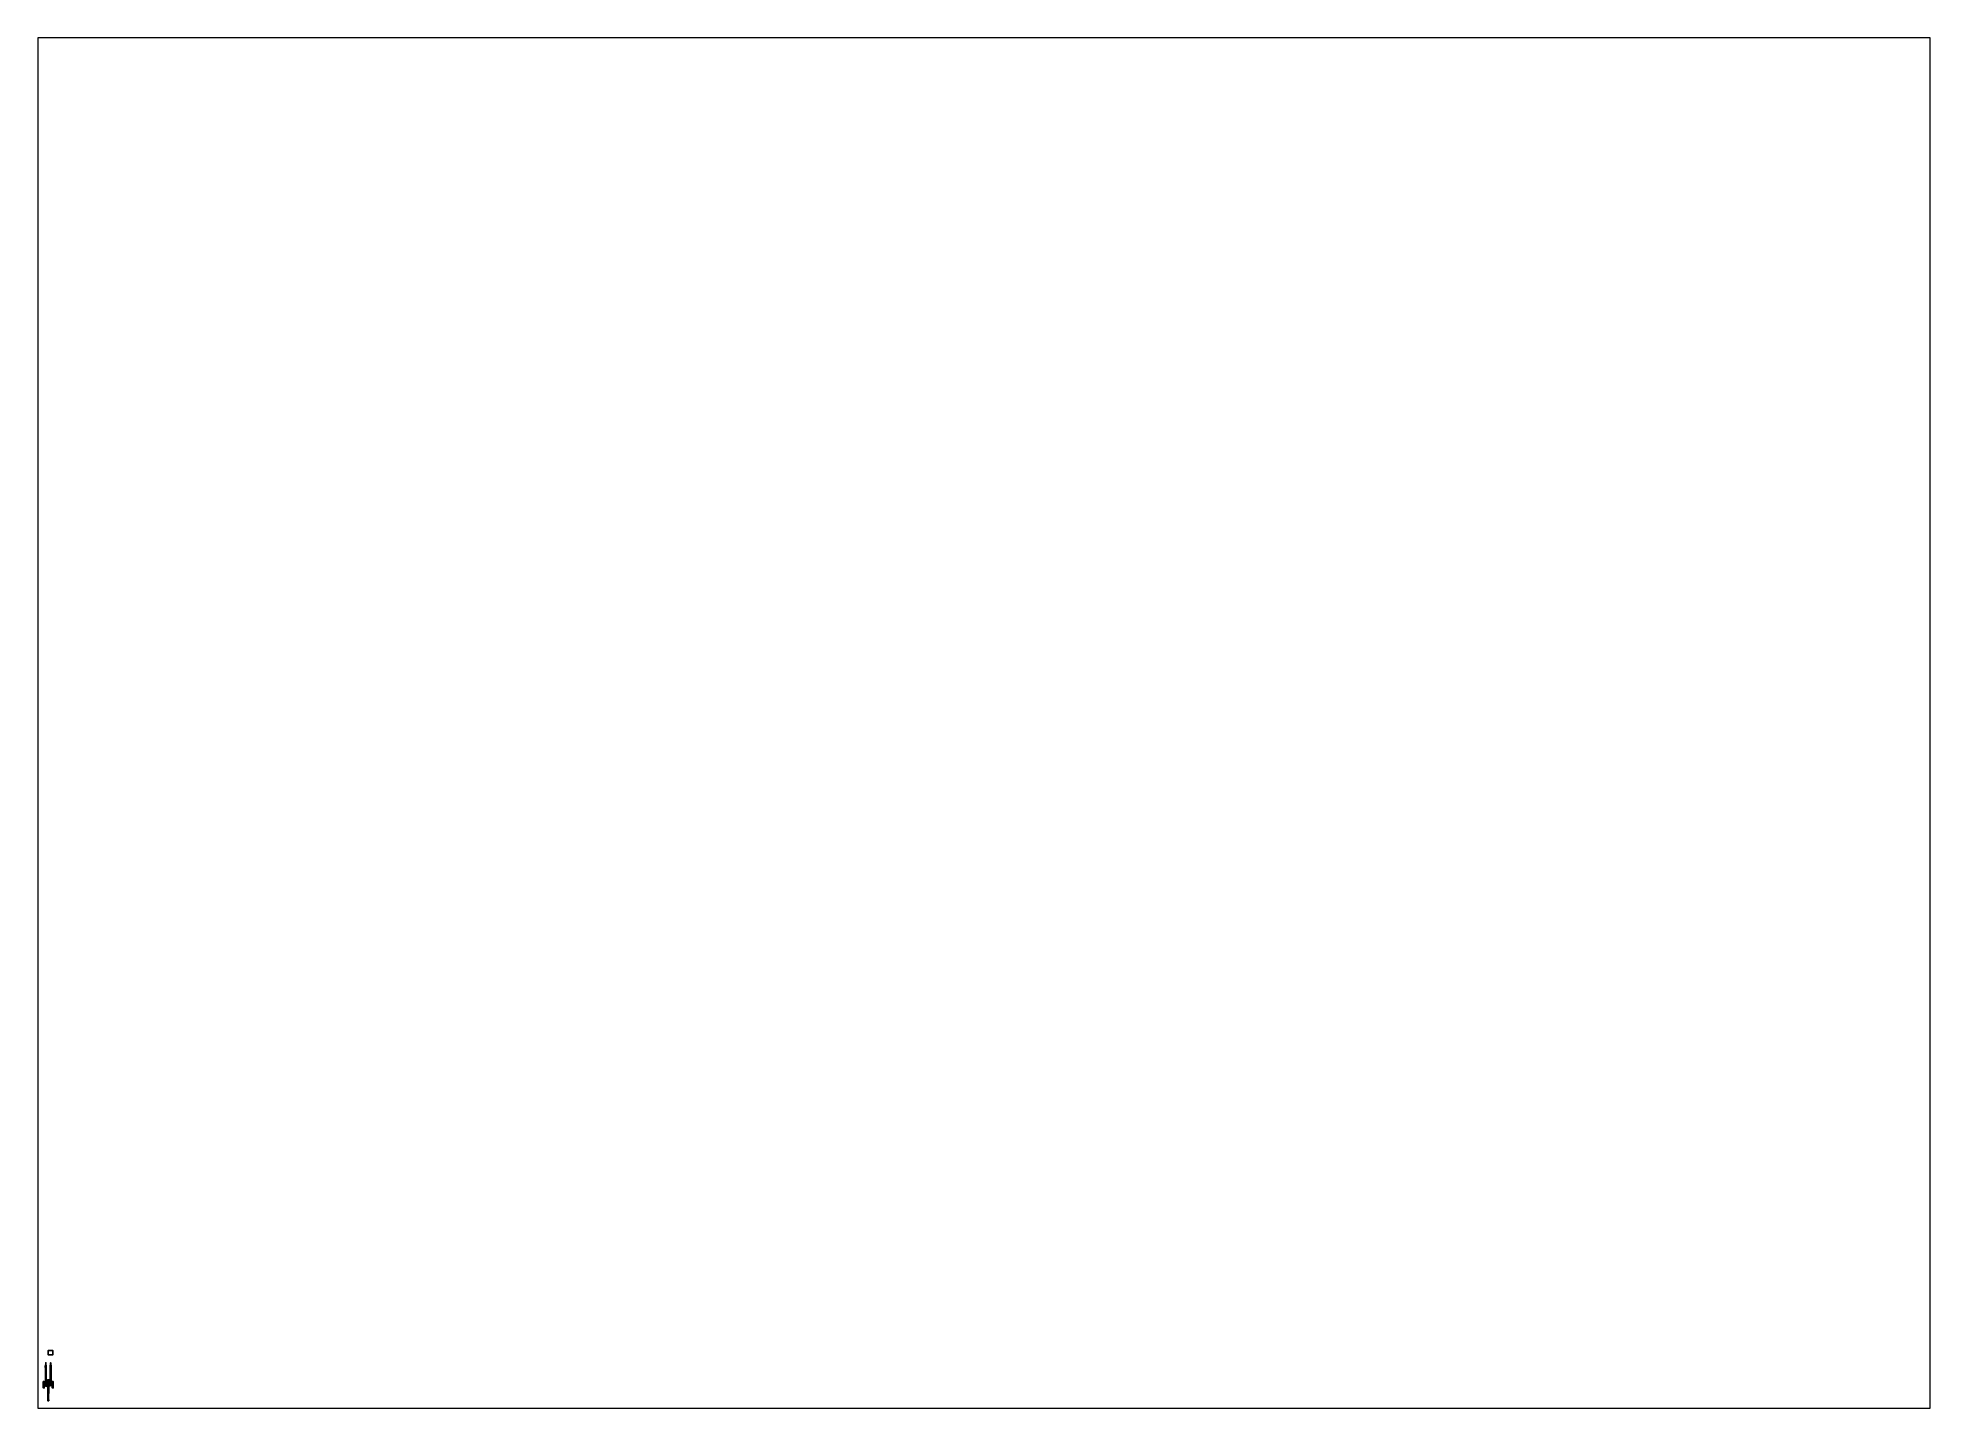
# Paper-space layout 'Layout1' of a CAD drawing. Header units: millimetres. Extents: x 28 to 251, y 20 to 181.
# The model-space entities are those that its viewports show. They can reach past a viewport. Long polylines and large blocks are cut down to what shows.
import ezdxf

# ---------------------------------------------------------------- set-up
doc = ezdxf.new("R2010")
doc.units = ezdxf.units.MM
doc.header["$MEASUREMENT"] = 0
for name, color, linetype in [('barrel', 1, 'Continuous'), ('muzzle_cover', 3, 'Continuous'), ('shield', 6, 'Continuous'), ('sleeve', 5, 'Continuous'), ('trail', 6, 'Continuous'), ('trail2', 6, 'Continuous'), ('turret', 2, 'Continuous'), ('wheels', 2, 'Continuous'), ('wheels_hungarian', 2, 'Continuous')]:
    doc.layers.add(name, color=color, linetype=linetype)

msp = doc.modelspace()

# ---------------------------------------------------------------- linework, layer by layer
for points in [[(1, 7.71, 1), (1, 7.71), (0, 7.71), (0, 7.71, 1)], [(1, 7.71), (1, 6.71), (0, 6.71), (0, 7.71)], [(0, 7.71), (0, 6.71), (0, 6.71, 1), (0, 7.71, 1)], [(0, 7.71, 1), (0, 6.71, 1), (1, 6.71, 1), (1, 7.71, 1)], [(0, 6.71, 1), (0, 6.71), (1, 6.71), (1, 6.71, 1)], [(1, 6.71, 1), (1, 6.71), (1, 7.71), (1, 7.71, 1)], [(-0.63, 0.1, 0.97), (-0.63, 0.1, 0.92), (-0.9, 0.1, 0.85), (-0.9, 0.1, 0.9)], [(-0.63, 0.1, 0.92), (-0.63, -0.1, 0.92), (-0.9, -0.1, 0.85), (-0.9, 0.1, 0.85)], [(-0.9, 0.1, 0.9), (-0.9, -0.1, 0.9), (-0.63, -0.1, 0.97), (-0.63, 0.1, 0.97)], [(-0.63, 0.1, 0.65), (-0.63, 0.1, 0.6), (-0.9, 0.1, 0.44), (-0.9, 0.1, 0.49)], [(-0.63, 0.1, 0.6), (-0.63, -0.1, 0.6), (-0.9, -0.1, 0.44), (-0.9, 0.1, 0.44)], [(-0.9, 0.1, 0.49), (-0.9, -0.1, 0.49), (-0.63, -0.1, 0.65), (-0.63, 0.1, 0.65)], [(-0.63, 0.22, 0.89), (-0.61, 0.28, 0.89), (-0.61, 0.28, 0.89), (-0.55, 0.3, 0.89)], [(-0.47, 0.22, 0.89), (-0.63, 0.22, 0.89), (-0.55, 0.3, 0.89), (-0.47, 0.3, 0.89)], [(-0.61, 0.28, 0.68), (-0.63, 0.22, 0.68), (-0.55, 0.3, 0.68), (-0.61, 0.28, 0.68)], [(-0.63, 0.22, 0.68), (-0.47, 0.22, 0.68), (-0.47, 0.3, 0.68), (-0.55, 0.3, 0.68)], [(0.61, 0.28, 0.6), (0.63, 0.22, 0.6), (-0.63, 0.22, 0.6), (-0.61, 0.28, 0.6)], [(0.63, 0.22, 0.97), (0.61, 0.28, 0.97), (-0.61, 0.28, 0.97), (-0.63, 0.22, 0.97)], [(-0.63, 0.22, 0.97), (-0.61, 0.28, 0.97), (-0.61, 0.28, 0.89), (-0.63, 0.22, 0.89)], [(-0.63, 0.22, 0.68), (-0.61, 0.28, 0.68), (-0.61, 0.28, 0.6), (-0.63, 0.22, 0.6)], [(-0.63, 0.22, 0.97), (-0.63, -0.1, 0.97), (0.63, -0.1, 0.97), (0.63, 0.22, 0.97)], [(0.63, 0.22, 0.6), (0.63, -0.1, 0.6), (-0.63, -0.1, 0.6), (-0.63, 0.22, 0.6)], [(-0.63, 0.1, 0.92), (-0.63, 0.1, 0.97), (-0.63, 0.22, 0.97), (-0.63, 0.22, 0.89)], [(-0.63, 0.1, 0.65), (-0.63, 0.1, 0.92), (-0.63, 0.22, 0.89), (-0.63, 0.22, 0.68)], [(-0.63, 0.22, 0.68), (-0.63, 0.22, 0.89), (-0.47, 0.22, 0.89), (-0.47, 0.22, 0.68)], [(-0.63, 0.1, 0.6), (-0.63, 0.1, 0.65), (-0.63, 0.22, 0.68), (-0.63, 0.22, 0.6)], [(-0.63, -0.1, 0.92), (-0.63, 0.1, 0.92), (-0.63, 0.1, 0.65), (-0.63, -0.1, 0.65)], [(0.55, 0.3, 0.6), (0.61, 0.28, 0.6), (-0.61, 0.28, 0.6), (-0.55, 0.3, 0.6)], [(0.61, 0.28, 0.97), (0.55, 0.3, 0.97), (-0.55, 0.3, 0.97), (-0.61, 0.28, 0.97)], [(-0.61, 0.28, 0.97), (-0.55, 0.3, 0.97), (-0.55, 0.3, 0.89), (-0.61, 0.28, 0.89)], [(-0.61, 0.28, 0.68), (-0.55, 0.3, 0.68), (-0.55, 0.3, 0.6), (-0.61, 0.28, 0.6)], [(0.42, 0.3, 0.68), (0.55, 0.3, 0.6), (-0.55, 0.3, 0.6), (-0.42, 0.3, 0.68)], [(0.55, 0.3, 0.97), (0.42, 0.3, 0.89), (-0.42, 0.3, 0.89), (-0.55, 0.3, 0.97)], [(-0.55, 0.3, 0.97), (-0.47, 0.3, 0.89), (-0.47, 0.3, 0.89), (-0.55, 0.3, 0.89)], [(-0.55, 0.3, 0.68), (-0.47, 0.3, 0.68), (-0.47, 0.3, 0.68), (-0.55, 0.3, 0.6)], [(-0.55, 0.3, 0.97), (-0.42, 0.3, 0.89), (-0.42, 0.3, 0.89), (-0.47, 0.3, 0.89)], [(-0.47, 0.3, 0.68), (-0.42, 0.3, 0.68), (-0.42, 0.3, 0.68), (-0.55, 0.3, 0.6)], [(-0.47, 0.22, 0.68), (-0.47, 0.22, 0.89), (-0.47, 0.3, 0.89), (-0.47, 0.3, 0.68)], [(-0.47, 0.3, 0.68), (-0.47, 0.3, 0.89), (-0.42, 0.3, 0.89), (-0.42, 0.3, 0.68)], [(-0.41, 0.31, 0.69), (-0.42, 0.3, 0.68), (-0.42, 0.3, 0.89), (-0.41, 0.31, 0.88)], [(0.41, 0.31, 0.69), (0.42, 0.3, 0.68), (-0.42, 0.3, 0.68), (-0.41, 0.31, 0.69)], [(-0.41, 0.31, 0.88), (-0.42, 0.3, 0.89), (0.42, 0.3, 0.89), (0.41, 0.31, 0.88)], [(0.41, 0.31, 0.88), (0.41, 0.31, 0.69), (-0.41, 0.31, 0.69), (-0.41, 0.31, 0.88)], [(0.42, 0.3, 0.89), (0.42, 0.3, 0.68), (0.41, 0.31, 0.69), (0.41, 0.31, 0.88)], [(0.42, 0.3, 0.68), (0.42, 0.3, 0.89), (0.47, 0.3, 0.89), (0.47, 0.3, 0.68)], [(0.55, 0.3, 0.6), (0.42, 0.3, 0.68), (0.42, 0.3, 0.68), (0.47, 0.3, 0.68)], [(0.47, 0.3, 0.89), (0.42, 0.3, 0.89), (0.42, 0.3, 0.89), (0.55, 0.3, 0.97)], [(0.47, 0.22, 0.89), (0.47, 0.22, 0.68), (0.47, 0.3, 0.68), (0.47, 0.3, 0.89)], [(0.47, 0.22, 0.68), (0.63, 0.22, 0.68), (0.55, 0.3, 0.68), (0.47, 0.3, 0.68)], [(0.63, 0.22, 0.89), (0.47, 0.22, 0.89), (0.47, 0.3, 0.89), (0.55, 0.3, 0.89)], [(0.55, 0.3, 0.6), (0.47, 0.3, 0.68), (0.47, 0.3, 0.68), (0.55, 0.3, 0.68)], [(0.55, 0.3, 0.89), (0.47, 0.3, 0.89), (0.47, 0.3, 0.89), (0.55, 0.3, 0.97)], [(0.63, 0.22, 0.89), (0.63, 0.22, 0.68), (0.47, 0.22, 0.68), (0.47, 0.22, 0.89)], [(0.61, 0.28, 0.89), (0.55, 0.3, 0.89), (0.55, 0.3, 0.97), (0.61, 0.28, 0.97)], [(0.61, 0.28, 0.6), (0.55, 0.3, 0.6), (0.55, 0.3, 0.68), (0.61, 0.28, 0.68)], [(0.63, 0.22, 0.68), (0.61, 0.28, 0.68), (0.61, 0.28, 0.68), (0.55, 0.3, 0.68)], [(0.61, 0.28, 0.89), (0.63, 0.22, 0.89), (0.55, 0.3, 0.89), (0.61, 0.28, 0.89)], [(0.63, 0.22, 0.89), (0.61, 0.28, 0.89), (0.61, 0.28, 0.97), (0.63, 0.22, 0.97)], [(0.63, 0.22, 0.6), (0.61, 0.28, 0.6), (0.61, 0.28, 0.68), (0.63, 0.22, 0.68)], [(0.63, 0.1, 0.92), (0.63, 0.1, 0.65), (0.63, 0.22, 0.68), (0.63, 0.22, 0.89)], [(0.63, 0.1, 0.97), (0.63, 0.1, 0.92), (0.63, 0.22, 0.89), (0.63, 0.22, 0.97)], [(0.63, 0.1, 0.65), (0.63, 0.1, 0.6), (0.63, 0.22, 0.6), (0.63, 0.22, 0.68)], [(0.63, -0.1, 0.6), (0.63, 0.1, 0.6), (0.9, 0.1, 0.44), (0.9, -0.1, 0.44)], [(0.9, -0.1, 0.49), (0.9, 0.1, 0.49), (0.63, 0.1, 0.65), (0.63, -0.1, 0.65)], [(0.9, -0.1, 0.9), (0.9, 0.1, 0.9), (0.63, 0.1, 0.97), (0.63, -0.1, 0.97)], [(0.63, -0.1, 0.92), (0.63, 0.1, 0.92), (0.9, 0.1, 0.85), (0.9, -0.1, 0.85)], [(0.9, 0.1, 0.49), (0.9, 0.1, 0.44), (0.63, 0.1, 0.6), (0.63, 0.1, 0.65)], [(0.9, 0.1, 0.9), (0.9, 0.1, 0.85), (0.63, 0.1, 0.92), (0.63, 0.1, 0.97)], [(0.63, -0.1, 0.65), (0.63, 0.1, 0.65), (0.63, 0.1, 0.92), (0.63, -0.1, 0.92)], [(-0.9, -0.1, 0.9), (-0.9, -0.1, 0.85), (-0.63, -0.1, 0.92), (-0.63, -0.1, 0.97)], [(-0.9, -0.1, 0.49), (-0.9, -0.1, 0.44), (-0.63, -0.1, 0.6), (-0.63, -0.1, 0.65)], [(0.9, -0.15, 0.71), (0.9, -0.14, 0.69), (-0.9, -0.14, 0.69), (-0.9, -0.15, 0.71)], [(0.9, -0.14, 0.69), (0.9, -0.15, 0.67), (-0.9, -0.15, 0.67), (-0.9, -0.14, 0.69)], [(0.9, -0.17, 0.72), (0.9, -0.15, 0.71), (-0.9, -0.15, 0.71), (-0.9, -0.17, 0.72)], [(0.9, -0.15, 0.67), (0.9, -0.17, 0.66), (-0.9, -0.17, 0.66), (-0.9, -0.15, 0.67)], [(0.9, -0.19, 0.71), (0.9, -0.17, 0.72), (-0.9, -0.17, 0.72), (-0.9, -0.19, 0.71)], [(0.9, -0.17, 0.66), (0.9, -0.19, 0.67), (-0.9, -0.19, 0.67), (-0.9, -0.17, 0.66)], [(0.9, -0.2, 0.69), (0.9, -0.19, 0.71), (-0.9, -0.19, 0.71), (-0.9, -0.2, 0.69)], [(0.9, -0.19, 0.67), (0.9, -0.2, 0.69), (-0.9, -0.2, 0.69), (-0.9, -0.19, 0.67)], [(-0.17, -0.24, 0.95), (-0.63, -0.1, 0.6), (0.63, -0.1, 0.6), (0.17, -0.24, 0.95)], [(-0.52, -0.19, 0.95), (-0.63, -0.1, 0.6), (-0.63, -0.1, 0.6), (-0.17, -0.24, 0.95)], [(-0.63, -0.1, 0.95), (-0.63, -0.1, 0.6), (-0.63, -0.1, 0.6), (-0.52, -0.19, 0.95)], [(-0.63, -0.1, 0.97), (-0.63, -0.1, 0.95), (-0.52, -0.19, 0.95), (-0.52, -0.19, 0.97)], [(-0.63, -0.1, 0.97), (-0.52, -0.19, 0.97), (0.52, -0.19, 0.97), (0.63, -0.1, 0.97)], [(-0.63, -0.3, 0.79), (-0.61, -0.28, 0.79), (-0.56, -0.28, 0.67), (-0.57, -0.3, 0.66)], [(-0.57, -0.3, 0.92), (-0.56, -0.28, 0.91), (-0.61, -0.28, 0.79), (-0.63, -0.3, 0.79)], [(-0.61, -0.32, 0.79), (-0.63, -0.3, 0.79), (-0.57, -0.3, 0.66), (-0.56, -0.32, 0.67)], [(-0.56, -0.32, 0.91), (-0.57, -0.3, 0.92), (-0.63, -0.3, 0.79), (-0.61, -0.32, 0.79)], [(-0.61, -0.28, 0.79), (-0.58, -0.3, 0.77), (-0.55, -0.3, 0.68), (-0.56, -0.28, 0.67)], [(-0.56, -0.28, 0.91), (-0.55, -0.3, 0.9), (-0.58, -0.3, 0.81), (-0.61, -0.28, 0.79)], [(-0.58, -0.3, 0.77), (-0.61, -0.28, 0.79), (-0.27, -0.28, 0.79), (-0.3, -0.3, 0.77)], [(-0.61, -0.28, 0.79), (-0.58, -0.3, 0.81), (-0.3, -0.3, 0.81), (-0.27, -0.28, 0.79)], [(-0.58, -0.3, 0.77), (-0.61, -0.32, 0.79), (-0.56, -0.32, 0.67), (-0.55, -0.3, 0.68)], [(-0.55, -0.3, 0.9), (-0.56, -0.32, 0.91), (-0.61, -0.32, 0.79), (-0.58, -0.3, 0.81)], [(-0.58, -0.3, 0.81), (-0.61, -0.32, 0.79), (-0.27, -0.32, 0.79), (-0.3, -0.3, 0.81)], [(-0.61, -0.32, 0.79), (-0.58, -0.3, 0.77), (-0.3, -0.3, 0.77), (-0.27, -0.32, 0.79)], [(-0.57, -0.3, 0.66), (-0.56, -0.28, 0.67), (-0.44, -0.28, 0.62), (-0.44, -0.3, 0.6)], [(-0.44, -0.3, 0.98), (-0.44, -0.28, 0.96), (-0.56, -0.28, 0.91), (-0.57, -0.3, 0.92)], [(-0.56, -0.32, 0.67), (-0.57, -0.3, 0.66), (-0.44, -0.3, 0.6), (-0.44, -0.32, 0.62)], [(-0.44, -0.32, 0.96), (-0.44, -0.3, 0.98), (-0.57, -0.3, 0.92), (-0.56, -0.32, 0.91)], [(-0.56, -0.28, 0.67), (-0.55, -0.3, 0.68), (-0.46, -0.3, 0.65), (-0.44, -0.28, 0.62)], [(-0.44, -0.28, 0.96), (-0.46, -0.3, 0.93), (-0.55, -0.3, 0.9), (-0.56, -0.28, 0.91)], [(-0.55, -0.3, 0.68), (-0.56, -0.32, 0.67), (-0.44, -0.32, 0.62), (-0.46, -0.3, 0.65)], [(-0.46, -0.3, 0.93), (-0.44, -0.32, 0.96), (-0.56, -0.32, 0.91), (-0.55, -0.3, 0.9)], [(-0.52, -0.19, 0.97), (-0.52, -0.19, 0.95), (-0.17, -0.24, 0.95), (-0.17, -0.24, 0.97)], [(-0.52, -0.19, 0.97), (-0.17, -0.24, 0.97), (0.17, -0.24, 0.97), (0.52, -0.19, 0.97)], [(-0.46, -0.3, 0.79), (-0.44, -0.3, 0.81), (-0.44, -0.1, 0.81), (-0.46, -0.1, 0.79)], [(-0.44, -0.3, 0.77), (-0.46, -0.3, 0.79), (-0.46, -0.1, 0.79), (-0.44, -0.1, 0.77)], [(-0.44, -0.28, 0.62), (-0.46, -0.3, 0.65), (-0.46, -0.3, 0.93), (-0.44, -0.28, 0.96)], [(-0.46, -0.3, 0.65), (-0.44, -0.32, 0.62), (-0.44, -0.32, 0.96), (-0.46, -0.3, 0.93)], [(-0.44, -0.3, 0.81), (-0.42, -0.3, 0.79), (-0.42, -0.1, 0.79), (-0.44, -0.1, 0.81)], [(-0.42, -0.3, 0.79), (-0.44, -0.3, 0.77), (-0.44, -0.1, 0.77), (-0.42, -0.1, 0.79)], [(-0.44, -0.3, 0.6), (-0.44, -0.28, 0.62), (-0.32, -0.28, 0.67), (-0.31, -0.3, 0.66)], [(-0.44, -0.28, 0.62), (-0.42, -0.3, 0.65), (-0.33, -0.3, 0.68), (-0.32, -0.28, 0.67)], [(-0.31, -0.3, 0.92), (-0.32, -0.28, 0.91), (-0.44, -0.28, 0.96), (-0.44, -0.3, 0.98)], [(-0.32, -0.28, 0.91), (-0.33, -0.3, 0.9), (-0.42, -0.3, 0.93), (-0.44, -0.28, 0.96)], [(-0.42, -0.3, 0.65), (-0.44, -0.28, 0.62), (-0.44, -0.28, 0.96), (-0.42, -0.3, 0.93)], [(-0.42, -0.3, 0.65), (-0.44, -0.32, 0.62), (-0.32, -0.32, 0.67), (-0.33, -0.3, 0.68)], [(-0.44, -0.32, 0.62), (-0.44, -0.3, 0.6), (-0.31, -0.3, 0.66), (-0.32, -0.32, 0.67)], [(-0.33, -0.3, 0.9), (-0.32, -0.32, 0.91), (-0.44, -0.32, 0.96), (-0.42, -0.3, 0.93)], [(-0.32, -0.32, 0.91), (-0.31, -0.3, 0.92), (-0.44, -0.3, 0.98), (-0.44, -0.32, 0.96)], [(-0.44, -0.32, 0.62), (-0.42, -0.3, 0.65), (-0.42, -0.3, 0.93), (-0.44, -0.32, 0.96)], [(-0.32, -0.28, 0.67), (-0.33, -0.3, 0.68), (-0.3, -0.3, 0.77), (-0.27, -0.28, 0.79)], [(-0.27, -0.28, 0.79), (-0.3, -0.3, 0.81), (-0.33, -0.3, 0.9), (-0.32, -0.28, 0.91)], [(-0.33, -0.3, 0.68), (-0.32, -0.32, 0.67), (-0.27, -0.32, 0.79), (-0.3, -0.3, 0.77)], [(-0.3, -0.3, 0.81), (-0.27, -0.32, 0.79), (-0.32, -0.32, 0.91), (-0.33, -0.3, 0.9)], [(-0.31, -0.3, 0.66), (-0.32, -0.28, 0.67), (-0.27, -0.28, 0.79), (-0.25, -0.3, 0.79)], [(-0.25, -0.3, 0.79), (-0.27, -0.28, 0.79), (-0.32, -0.28, 0.91), (-0.31, -0.3, 0.92)], [(-0.32, -0.32, 0.67), (-0.31, -0.3, 0.66), (-0.25, -0.3, 0.79), (-0.27, -0.32, 0.79)], [(-0.27, -0.32, 0.79), (-0.25, -0.3, 0.79), (-0.31, -0.3, 0.92), (-0.32, -0.32, 0.91)], [(-0.29, -0.41, 0.79), (-0.27, -0.41, 0.81), (-0.27, -0.3, 0.81), (-0.29, -0.3, 0.79)], [(-0.27, -0.41, 0.77), (-0.29, -0.41, 0.79), (-0.29, -0.3, 0.79), (-0.27, -0.3, 0.77)], [(-0.27, -0.41, 0.77), (-0.25, -0.41, 0.79), (-0.27, -0.41, 0.81), (-0.29, -0.41, 0.79)], [(-0.27, -0.41, 0.81), (-0.25, -0.41, 0.79), (-0.25, -0.3, 0.79), (-0.27, -0.3, 0.81)], [(-0.25, -0.41, 0.79), (-0.27, -0.41, 0.77), (-0.27, -0.3, 0.77), (-0.25, -0.3, 0.79)], [(-0.17, -0.24, 0.97), (-0.17, -0.24, 0.95), (0.17, -0.24, 0.95), (0.17, -0.24, 0.97)], [(-0.04, -0.2, 0.85), (-0.04, -0.15, 0.72), (-0.04, -0.2, 0.72), (-0.04, -0.2, 0.85)], [(0.04, -0.15, 0.72), (0.04, -0.2, 0.72), (-0.04, -0.2, 0.72), (-0.04, -0.15, 0.72)], [(0.04, -0.25, 0.87), (0.04, -0.2, 0.85), (-0.04, -0.2, 0.85), (-0.04, -0.25, 0.87)], [(-0.04, -0.25, 0.87), (-0.04, -0.2, 0.85), (-0.04, -0.25, 0.8), (-0.04, -0.28, 0.82)], [(0.04, -0.2, 0.72), (0.04, -0.28, 0.67), (-0.04, -0.28, 0.67), (-0.04, -0.2, 0.72)], [(-0.04, -0.2, 0.72), (-0.04, -0.28, 0.67), (-0.04, -0.28, 0.73), (-0.04, -0.25, 0.78)], [(-0.04, -0.2, 0.85), (-0.04, -0.2, 0.72), (-0.04, -0.25, 0.78), (-0.04, -0.25, 0.8)], [(-0.04, -0.25, 0.8), (-0.04, -0.25, 0.78), (0.04, -0.25, 0.78), (0.04, -0.25, 0.8)], [(-0.04, -0.28, 0.82), (-0.04, -0.25, 0.8), (0.04, -0.25, 0.8), (0.04, -0.28, 0.82)], [(0.04, -0.28, 0.82), (0.04, -0.25, 0.87), (-0.04, -0.25, 0.87), (-0.04, -0.28, 0.82)], [(-0.04, -0.25, 0.78), (-0.04, -0.28, 0.73), (0.04, -0.28, 0.73), (0.04, -0.25, 0.78)], [(-0.04, -0.28, 0.67), (-0.04, -0.32, 0.67), (-0.04, -0.32, 0.73), (-0.04, -0.28, 0.73)], [(0.04, -0.28, 0.67), (0.04, -0.32, 0.67), (-0.04, -0.32, 0.67), (-0.04, -0.28, 0.67)], [(-0.04, -0.28, 0.73), (-0.04, -0.32, 0.73), (0.04, -0.32, 0.73), (0.04, -0.28, 0.73)], [(0.04, -0.32, 0.67), (0.04, -0.37, 0.74), (-0.04, -0.37, 0.74), (-0.04, -0.32, 0.67)], [(-0.04, -0.32, 0.67), (-0.04, -0.37, 0.74), (-0.04, -0.34, 0.76), (-0.04, -0.32, 0.73)], [(-0.04, -0.32, 0.73), (-0.04, -0.34, 0.76), (0.04, -0.34, 0.76), (0.04, -0.32, 0.73)], [(-0.04, -0.34, 0.76), (-0.04, -0.34, 0.82), (0.04, -0.34, 0.82), (0.04, -0.34, 0.76)], [(-0.04, -0.37, 0.74), (-0.04, -0.37, 0.81), (-0.04, -0.34, 0.82), (-0.04, -0.34, 0.76)], [(-0.04, -0.34, 0.82), (-0.04, -0.37, 0.81), (0.04, -0.37, 0.81), (0.04, -0.34, 0.82)], [(0.04, -0.37, 0.74), (0.04, -0.37, 0.81), (-0.04, -0.37, 0.81), (-0.04, -0.37, 0.74)], [(0.04, -0.25, 0.8), (0.04, -0.2, 0.85), (0.04, -0.25, 0.87), (0.04, -0.28, 0.82)], [(0.04, -0.28, 0.73), (0.04, -0.28, 0.67), (0.04, -0.2, 0.72), (0.04, -0.25, 0.78)], [(0.04, -0.25, 0.78), (0.04, -0.2, 0.72), (0.04, -0.2, 0.85), (0.04, -0.25, 0.8)], [(0.04, -0.32, 0.73), (0.04, -0.32, 0.67), (0.04, -0.28, 0.67), (0.04, -0.28, 0.73)], [(0.04, -0.34, 0.76), (0.04, -0.37, 0.74), (0.04, -0.32, 0.67), (0.04, -0.32, 0.73)], [(0.04, -0.34, 0.82), (0.04, -0.37, 0.81), (0.04, -0.37, 0.74), (0.04, -0.34, 0.76)], [(0.17, -0.24, 0.95), (0.63, -0.1, 0.6), (0.63, -0.1, 0.6), (0.52, -0.19, 0.95)], [(0.17, -0.24, 0.97), (0.17, -0.24, 0.95), (0.52, -0.19, 0.95), (0.52, -0.19, 0.97)], [(0.52, -0.19, 0.95), (0.63, -0.1, 0.6), (0.63, -0.1, 0.6), (0.63, -0.1, 0.95)], [(0.52, -0.19, 0.97), (0.52, -0.19, 0.95), (0.63, -0.1, 0.95), (0.63, -0.1, 0.97)], [(0.63, -0.1, 0.65), (0.63, -0.1, 0.6), (0.9, -0.1, 0.44), (0.9, -0.1, 0.49)], [(0.63, -0.1, 0.97), (0.63, -0.1, 0.92), (0.9, -0.1, 0.85), (0.9, -0.1, 0.9)]]:
    msp.add_3dface(points)
at = {"layer": 'barrel'}
for points in [[(-0.17, 0.66, 1.72), (-0.18, 0.67, 1.71), (-0.27, 0.67, 1.71), (-0.27, 0.66, 1.72)], [(-0.18, 0.67, 1.71), (-0.19, 0.66, 1.7), (-0.27, 0.66, 1.7), (-0.27, 0.67, 1.71)], [(-0.27, 0.66, 1.72), (-0.27, 0.67, 1.71), (-0.27, 0.66, 1.7), (-0.27, 0.65, 1.71)], [(-0.18, 0.65, 1.71), (-0.17, 0.66, 1.72), (-0.27, 0.66, 1.72), (-0.27, 0.65, 1.71)], [(-0.19, 0.66, 1.7), (-0.18, 0.65, 1.71), (-0.27, 0.65, 1.71), (-0.27, 0.66, 1.7)], [(-0.15, 0.67, 1.57), (-0.14, 0.66, 1.56), (-0.19, 0.66, 1.56), (-0.18, 0.67, 1.57)], [(-0.19, 0.66, 1.7), (-0.18, 0.67, 1.71), (-0.18, 0.67, 1.57), (-0.19, 0.66, 1.56)], [(-0.14, 0.66, 1.56), (-0.15, 0.65, 1.57), (-0.18, 0.65, 1.57), (-0.19, 0.66, 1.56)], [(-0.18, 0.65, 1.71), (-0.19, 0.66, 1.7), (-0.19, 0.66, 1.56), (-0.18, 0.65, 1.57)], [(-0.14, 0.66, 1.58), (-0.15, 0.67, 1.57), (-0.18, 0.67, 1.57), (-0.17, 0.66, 1.58)], [(-0.18, 0.67, 1.71), (-0.17, 0.66, 1.72), (-0.17, 0.66, 1.58), (-0.18, 0.67, 1.57)], [(-0.15, 0.65, 1.57), (-0.14, 0.66, 1.58), (-0.17, 0.66, 1.58), (-0.18, 0.65, 1.57)], [(-0.17, 0.66, 1.72), (-0.18, 0.65, 1.71), (-0.18, 0.65, 1.57), (-0.17, 0.66, 1.58)], [(-0.14, 0.7, 1.62), (-0.15, 0.7, 1.57), (-0.15, 0.61, 1.57), (-0.13, 0.61, 1.65)], [(-0.15, 0.7, 1.57), (-0.14, 0.7, 1.52), (-0.13, 0.61, 1.5), (-0.15, 0.61, 1.57)], [(-0.05, 0.7, 1.57), (-0.04, 0.7, 1.53), (-0.14, 0.7, 1.52), (-0.15, 0.7, 1.57)], [(-0.04, 0.7, 1.61), (-0.05, 0.7, 1.57), (-0.15, 0.7, 1.57), (-0.14, 0.7, 1.62)], [(-0.13, 0.61, 1.65), (-0.15, 0.61, 1.57), (-0.11, 0.61, 1.57), (-0.08, 0.61, 1.65)], [(-0.15, 0.61, 1.57), (-0.13, 0.61, 1.5), (-0.08, 0.61, 1.49), (-0.11, 0.61, 1.57)], [(-0.13, 1.11, 1.65), (-0.14, 1.11, 1.62), (-0.14, 0.7, 1.62), (-0.13, 0.61, 1.65)], [(-0.14, 1.11, 1.52), (-0.13, 1.11, 1.5), (-0.13, 0.61, 1.5), (-0.14, 0.7, 1.52)], [(-0.14, 1.11, 1.62), (0, 1.11, 1.62), (0, 0.7, 1.62), (-0.14, 0.7, 1.62)], [(0, 1.11, 1.52), (-0.14, 1.11, 1.52), (-0.14, 0.7, 1.52), (0, 0.7, 1.52)], [(0, 1.11, 1.62), (-0.14, 1.11, 1.62), (-0.13, 1.11, 1.65), (-0.08, 1.11, 1.7)], [(-0.14, 1.11, 1.52), (0, 1.11, 1.52), (-0.13, 1.11, 1.5), (-0.14, 1.11, 1.52)], [(0, 0.7, 1.52), (-0.14, 0.7, 1.52), (-0.04, 0.7, 1.53)], [(0, 0.7, 1.62), (-0.04, 0.7, 1.61), (-0.14, 0.7, 1.62)], [(-0.08, 1.11, 1.7), (-0.13, 1.11, 1.65), (-0.13, 0.61, 1.65), (-0.08, 0.61, 1.7)], [(-0.13, 1.11, 1.5), (-0.08, 1.11, 1.44), (-0.08, 0.61, 1.44), (-0.13, 0.61, 1.5)], [(-0.13, 1.11, 1.5), (0, 1.11, 1.52), (0, 1.11, 1.42), (-0.08, 1.11, 1.44)], [(-0.08, 0.61, 1.7), (-0.13, 0.61, 1.65), (-0.08, 0.61, 1.65)], [(-0.13, 0.61, 1.5), (-0.08, 0.61, 1.44), (-0.08, 0.61, 1.49)], [(-0.08, 0.61, 1.65), (-0.11, 0.61, 1.57), (-0.11, -1.53, 1.57), (-0.08, -1.53, 1.65)], [(-0.11, 0.61, 1.57), (-0.08, 0.61, 1.49), (-0.08, -1.53, 1.49), (-0.11, -1.53, 1.57)], [(-0.08, 1.11, 1.44), (0, 1.11, 1.42), (0, 0.61, 1.42), (-0.08, 0.61, 1.44)], [(0, 0.61, 1.68), (-0.08, 0.61, 1.65), (-0.08, -1.53, 1.65), (0, -1.53, 1.68)], [(-0.08, 0.61, 1.49), (0, 0.61, 1.46), (0, -1.53, 1.46), (-0.08, -1.53, 1.49)], [(0, 0.61, 1.72), (-0.08, 0.61, 1.7), (-0.08, 0.61, 1.65), (0, 0.61, 1.68)], [(-0.08, 0.61, 1.44), (0, 0.61, 1.42), (0, 0.61, 1.46), (-0.08, 0.61, 1.49)], [(0, 1.11, 1.72), (-0.08, 1.11, 1.7), (-0.08, 0.61, 1.7), (0, 0.61, 1.72)], [(0, 1.11, 1.62), (0, 1.11, 1.62), (-0.08, 1.11, 1.7), (0, 1.11, 1.72)], [(-0.05, 0.7, 1.57), (-0.04, 0.7, 1.61), (-0.04, -3.59, 1.61), (-0.05, -3.59, 1.57)], [(-0.04, 0.7, 1.53), (-0.05, 0.7, 1.57), (-0.05, -3.59, 1.57), (-0.04, -3.59, 1.53)], [(-0.04, 0.7, 1.61), (0, 0.7, 1.62), (0, -3.59, 1.62), (-0.04, -3.59, 1.61)], [(0, 0.7, 1.52), (-0.04, 0.7, 1.53), (-0.04, -3.59, 1.53), (0, -3.59, 1.52)], [(0, 1.11, 1.62), (0.04, 1.11, 1.61), (0.04, -3.59, 1.61), (0, -3.59, 1.62)], [(0.04, 1.11, 1.53), (0, 1.11, 1.52), (0, -3.59, 1.52), (0.04, -3.59, 1.53)], [(0.07, 1.11, 1.7), (0, 1.11, 1.72), (0, 0.61, 1.72), (0.07, 0.61, 1.7)], [(0, 1.11, 1.42), (0.07, 1.11, 1.44), (0.07, 0.61, 1.44), (0, 0.61, 1.42)], [(0, 1.11, 1.52), (0, 1.11, 1.52), (0.07, 1.11, 1.44), (0, 1.11, 1.42)], [(0, 1.11, 1.52), (0.04, 1.11, 1.53), (0.13, 1.11, 1.5), (0.07, 1.11, 1.44)], [(0.04, 1.11, 1.61), (0, 1.11, 1.62), (0, 1.11, 1.72), (0.07, 1.11, 1.7)], [(0.08, 0.61, 1.65), (0, 0.61, 1.68), (0, -1.53, 1.68), (0.08, -1.53, 1.65)], [(0, 0.61, 1.46), (0.08, 0.61, 1.49), (0.08, -1.53, 1.49), (0, -1.53, 1.46)], [(0, 0.61, 1.42), (0.07, 0.61, 1.44), (0.08, 0.61, 1.49), (0, 0.61, 1.46)], [(0.07, 0.61, 1.7), (0, 0.61, 1.72), (0, 0.61, 1.68), (0.08, 0.61, 1.65)], [(0.04, 1.11, 1.61), (0.05, 1.11, 1.57), (0.05, -3.59, 1.57), (0.04, -3.59, 1.61)], [(0.05, 1.11, 1.57), (0.04, 1.11, 1.53), (0.04, -3.59, 1.53), (0.05, -3.59, 1.57)], [(0.04, 1.11, 1.53), (0.05, 1.11, 1.57), (0.15, 1.11, 1.57), (0.13, 1.11, 1.5)], [(0.05, 1.11, 1.57), (0.04, 1.11, 1.61), (0.07, 1.11, 1.7), (0.13, 1.11, 1.65)], [(0.05, 1.11, 1.57), (0.05, 1.11, 1.57), (0.13, 1.11, 1.65), (0.15, 1.11, 1.57)], [(0.07, 0.61, 1.44), (0.13, 0.61, 1.5), (0.08, 0.61, 1.49)], [(0.13, 1.11, 1.65), (0.07, 1.11, 1.7), (0.07, 0.61, 1.7), (0.13, 0.61, 1.65)], [(0.07, 1.11, 1.44), (0.13, 1.11, 1.5), (0.13, 0.61, 1.5), (0.07, 0.61, 1.44)], [(0.11, 0.61, 1.57), (0.08, 0.61, 1.65), (0.08, -1.53, 1.65), (0.11, -1.53, 1.57)], [(0.08, 0.61, 1.49), (0.11, 0.61, 1.57), (0.11, -1.53, 1.57), (0.08, -1.53, 1.49)], [(0.13, 0.61, 1.5), (0.15, 0.61, 1.57), (0.11, 0.61, 1.57), (0.08, 0.61, 1.49)], [(0.13, 0.61, 1.65), (0.07, 0.61, 1.7), (0.08, 0.61, 1.65)], [(0.15, 0.61, 1.57), (0.13, 0.61, 1.65), (0.08, 0.61, 1.65), (0.11, 0.61, 1.57)], [(0.15, 1.11, 1.57), (0.13, 1.11, 1.65), (0.13, 0.61, 1.65), (0.15, 0.61, 1.57)], [(0.13, 1.11, 1.5), (0.15, 1.11, 1.57), (0.15, 0.61, 1.57), (0.13, 0.61, 1.5)], [(-0.07, -1.98, 1.5), (-0.1, -1.98, 1.57), (-0.11, -1.53, 1.57), (-0.08, -1.53, 1.49)], [(-0.1, -1.98, 1.57), (-0.07, -1.98, 1.64), (-0.08, -1.53, 1.65), (-0.11, -1.53, 1.57)], [(-0.07, -1.98, 1.64), (-0.1, -1.98, 1.57), (-0.08, -2.06, 1.57), (-0.06, -2.06, 1.63)], [(-0.1, -1.98, 1.57), (-0.07, -1.98, 1.5), (-0.06, -2.06, 1.51), (-0.08, -2.06, 1.57)], [(-0.07, -3.39, 1.5), (-0.1, -3.39, 1.57), (-0.08, -3.31, 1.57), (-0.06, -3.31, 1.51)], [(-0.1, -3.39, 1.57), (-0.07, -3.39, 1.64), (-0.06, -3.31, 1.63), (-0.08, -3.31, 1.57)], [(-0.07, -3.39, 1.64), (-0.1, -3.39, 1.57), (-0.1, -3.59, 1.57), (-0.07, -3.59, 1.64)], [(-0.1, -3.39, 1.57), (-0.07, -3.39, 1.5), (-0.07, -3.59, 1.5), (-0.1, -3.59, 1.57)], [(-0.07, -3.59, 1.64), (-0.1, -3.59, 1.57), (-0.05, -3.59, 1.57), (-0.04, -3.59, 1.61)], [(-0.1, -3.59, 1.57), (-0.07, -3.59, 1.5), (-0.04, -3.59, 1.53), (-0.05, -3.59, 1.57)], [(0, -1.98, 1.47), (-0.07, -1.98, 1.5), (-0.08, -1.53, 1.49), (0, -1.53, 1.46)], [(-0.07, -1.98, 1.64), (0, -1.98, 1.67), (0, -1.53, 1.68), (-0.08, -1.53, 1.65)], [(-0.06, -2.06, 1.63), (-0.08, -2.06, 1.57), (-0.08, -3.31, 1.57), (-0.06, -3.31, 1.63)], [(-0.08, -2.06, 1.57), (-0.06, -2.06, 1.51), (-0.06, -3.31, 1.51), (-0.08, -3.31, 1.57)], [(0, -1.98, 1.67), (-0.07, -1.98, 1.64), (-0.06, -2.06, 1.63), (0, -2.06, 1.65)], [(-0.07, -1.98, 1.5), (0, -1.98, 1.47), (0, -2.06, 1.49), (-0.06, -2.06, 1.51)], [(0, -3.39, 1.47), (-0.07, -3.39, 1.5), (-0.06, -3.31, 1.51), (0, -3.31, 1.49)], [(-0.07, -3.39, 1.64), (0, -3.39, 1.67), (0, -3.31, 1.65), (-0.06, -3.31, 1.63)], [(0, -3.39, 1.67), (-0.07, -3.39, 1.64), (-0.07, -3.59, 1.64), (0, -3.59, 1.67)], [(-0.07, -3.39, 1.5), (0, -3.39, 1.47), (0, -3.59, 1.47), (-0.07, -3.59, 1.5)], [(0, -3.59, 1.67), (-0.07, -3.59, 1.64), (-0.04, -3.59, 1.61), (0, -3.59, 1.62)], [(-0.07, -3.59, 1.5), (0, -3.59, 1.47), (0, -3.59, 1.52), (-0.04, -3.59, 1.53)], [(0, -2.06, 1.65), (-0.06, -2.06, 1.63), (-0.06, -3.31, 1.63), (0, -3.31, 1.65)], [(-0.06, -2.06, 1.51), (0, -2.06, 1.49), (0, -3.31, 1.49), (-0.06, -3.31, 1.51)], [(0.07, -1.98, 1.5), (0, -1.98, 1.47), (0, -1.53, 1.46), (0.08, -1.53, 1.49)], [(0, -1.98, 1.67), (0.07, -1.98, 1.64), (0.08, -1.53, 1.65), (0, -1.53, 1.68)], [(0.07, -1.98, 1.64), (0, -1.98, 1.67), (0, -2.06, 1.65), (0.06, -2.06, 1.63)], [(0, -1.98, 1.47), (0.07, -1.98, 1.5), (0.06, -2.06, 1.51), (0, -2.06, 1.49)], [(0.06, -2.06, 1.63), (0, -2.06, 1.65), (0, -3.31, 1.65), (0.06, -3.31, 1.63)], [(0, -2.06, 1.49), (0.06, -2.06, 1.51), (0.06, -3.31, 1.51), (0, -3.31, 1.49)], [(0.07, -3.39, 1.5), (0, -3.39, 1.47), (0, -3.31, 1.49), (0.06, -3.31, 1.51)], [(0, -3.39, 1.67), (0.07, -3.39, 1.64), (0.06, -3.31, 1.63), (0, -3.31, 1.65)], [(0.07, -3.39, 1.64), (0, -3.39, 1.67), (0, -3.59, 1.67), (0.07, -3.59, 1.64)], [(0, -3.39, 1.47), (0.07, -3.39, 1.5), (0.07, -3.59, 1.5), (0, -3.59, 1.47)], [(0.07, -3.59, 1.64), (0, -3.59, 1.67), (0, -3.59, 1.62), (0.04, -3.59, 1.61)], [(0, -3.59, 1.47), (0.07, -3.59, 1.5), (0.04, -3.59, 1.53), (0, -3.59, 1.52)], [(0.07, -3.59, 1.5), (0.1, -3.59, 1.57), (0.05, -3.59, 1.57), (0.04, -3.59, 1.53)], [(0.1, -3.59, 1.57), (0.07, -3.59, 1.64), (0.04, -3.59, 1.61), (0.05, -3.59, 1.57)], [(0.1, -1.98, 1.57), (0.07, -1.98, 1.64), (0.06, -2.06, 1.63), (0.08, -2.06, 1.57)], [(0.07, -1.98, 1.5), (0.1, -1.98, 1.57), (0.08, -2.06, 1.57), (0.06, -2.06, 1.51)], [(0.08, -2.06, 1.57), (0.06, -2.06, 1.63), (0.06, -3.31, 1.63), (0.08, -3.31, 1.57)], [(0.06, -2.06, 1.51), (0.08, -2.06, 1.57), (0.08, -3.31, 1.57), (0.06, -3.31, 1.51)], [(0.1, -3.39, 1.57), (0.07, -3.39, 1.5), (0.06, -3.31, 1.51), (0.08, -3.31, 1.57)], [(0.07, -3.39, 1.64), (0.1, -3.39, 1.57), (0.08, -3.31, 1.57), (0.06, -3.31, 1.63)], [(0.1, -1.98, 1.57), (0.07, -1.98, 1.5), (0.08, -1.53, 1.49), (0.11, -1.53, 1.57)], [(0.07, -1.98, 1.64), (0.1, -1.98, 1.57), (0.11, -1.53, 1.57), (0.08, -1.53, 1.65)], [(0.1, -3.39, 1.57), (0.07, -3.39, 1.64), (0.07, -3.59, 1.64), (0.1, -3.59, 1.57)], [(0.07, -3.39, 1.5), (0.1, -3.39, 1.57), (0.1, -3.59, 1.57), (0.07, -3.59, 1.5)]]:
    msp.add_3dface(points, dxfattribs=at)
at = {"layer": 'muzzle_cover'}
for points in [[(-0.08, -3.38, 1.49), (-0.11, -3.38, 1.57), (-0.08, -3.3, 1.57), (-0.06, -3.3, 1.51)], [(-0.11, -3.38, 1.57), (-0.08, -3.38, 1.65), (-0.06, -3.3, 1.63), (-0.08, -3.3, 1.57)], [(-0.08, -3.38, 1.65), (-0.11, -3.38, 1.57), (-0.11, -3.6, 1.57), (-0.08, -3.6, 1.65)], [(-0.11, -3.38, 1.57), (-0.08, -3.38, 1.49), (-0.08, -3.6, 1.49), (-0.11, -3.6, 1.57)], [(0, -3.6, 1.68), (-0.08, -3.6, 1.65), (-0.11, -3.6, 1.57), (0.08, -3.6, 1.65)], [(0.08, -3.6, 1.65), (-0.11, -3.6, 1.57), (-0.08, -3.6, 1.49), (0.11, -3.6, 1.57)], [(0, -3.38, 1.46), (-0.08, -3.38, 1.49), (-0.06, -3.3, 1.51), (0, -3.3, 1.49)], [(-0.08, -3.38, 1.65), (0, -3.38, 1.68), (0, -3.3, 1.65), (-0.06, -3.3, 1.63)], [(0, -3.38, 1.68), (-0.08, -3.38, 1.65), (-0.08, -3.6, 1.65), (0, -3.6, 1.68)], [(-0.08, -3.38, 1.49), (0, -3.38, 1.46), (0, -3.6, 1.46), (-0.08, -3.6, 1.49)], [(0.11, -3.6, 1.57), (-0.08, -3.6, 1.49), (0, -3.6, 1.46), (0.08, -3.6, 1.49)], [(0.08, -3.38, 1.49), (0, -3.38, 1.46), (0, -3.3, 1.49), (0.06, -3.3, 1.51)], [(0, -3.38, 1.68), (0.08, -3.38, 1.65), (0.06, -3.3, 1.63), (0, -3.3, 1.65)], [(0.08, -3.38, 1.65), (0, -3.38, 1.68), (0, -3.6, 1.68), (0.08, -3.6, 1.65)], [(0, -3.38, 1.46), (0.08, -3.38, 1.49), (0.08, -3.6, 1.49), (0, -3.6, 1.46)], [(0.11, -3.38, 1.57), (0.08, -3.38, 1.49), (0.06, -3.3, 1.51), (0.08, -3.3, 1.57)], [(0.08, -3.38, 1.65), (0.11, -3.38, 1.57), (0.08, -3.3, 1.57), (0.06, -3.3, 1.63)], [(0.11, -3.38, 1.57), (0.08, -3.38, 1.65), (0.08, -3.6, 1.65), (0.11, -3.6, 1.57)], [(0.08, -3.38, 1.49), (0.11, -3.38, 1.57), (0.11, -3.6, 1.57), (0.08, -3.6, 1.49)]]:
    msp.add_3dface(points, dxfattribs=at)
at = {"layer": 'shield'}
for points in [[(-1.13, 0.36, 2.14), (-1.04, 0.39, 2.23), (-1.04, 0.41, 2.23), (-1.13, 0.38, 2.14)], [(-1.04, 0.41, 2.23), (-0.44, 0.29, 1.87), (-0.48, 0.29, 1.87), (-1.13, 0.38, 2.14)], [(-1.13, 0.36, 2.14), (-0.48, 0.27, 1.87), (-0.44, 0.27, 1.87), (-1.04, 0.39, 2.23)], [(-1.13, 0.19, 1.56), (-1.13, 0.17, 1.56), (-1.13, 0.36, 2.14), (-1.13, 0.38, 2.14)], [(-0.48, 0.29, 1.87), (-0.91, 0.19, 1.56), (-1.13, 0.19, 1.56), (-1.13, 0.38, 2.14)], [(-1.13, 0.36, 2.14), (-1.13, 0.17, 1.56), (-0.91, 0.17, 1.56), (-0.48, 0.27, 1.87)], [(-0.91, 0.17, 1.56), (-1.13, 0.17, 1.56), (-1.13, 0.19, 1.56), (-0.91, 0.19, 1.56)], [(-1.04, 0.41, 2.23), (-1.04, 0.39, 2.23), (1.04, 0.39, 2.23), (1.04, 0.41, 2.23)], [(-0.07, 0.33, 1.99), (-0.25, 0.29, 1.87), (-0.44, 0.29, 1.87), (-1.04, 0.41, 2.23)], [(1.04, 0.41, 2.23), (0.07, 0.33, 1.99), (-0.07, 0.33, 1.99), (-1.04, 0.41, 2.23)], [(-1.04, 0.39, 2.23), (-0.44, 0.27, 1.87), (-0.25, 0.27, 1.87), (-0.07, 0.31, 1.99)], [(-1.04, 0.39, 2.23), (-0.07, 0.31, 1.99), (0.07, 0.31, 1.99), (1.04, 0.39, 2.23)], [(-0.48, 0.29, 1.87), (-0.48, 0.19, 1.56), (-0.91, 0.19, 1.56), (-0.48, 0.29, 1.87)], [(-0.48, 0.27, 1.87), (-0.91, 0.17, 1.56), (-0.48, 0.17, 1.56), (-0.48, 0.27, 1.87)], [(-0.79, 0.03, 1.09), (-0.79, 0.01, 1.09), (-0.91, 0.17, 1.56), (-0.91, 0.19, 1.56)], [(-0.48, 0.19, 1.56), (-0.43, 0, 0.99), (-0.79, 0.03, 1.09), (-0.91, 0.19, 1.56)], [(-0.91, 0.17, 1.56), (-0.79, 0.01, 1.09), (-0.43, -0.02, 0.99), (-0.48, 0.17, 1.56)], [(-0.43, 0, 0.99), (-0.43, -0.02, 0.99), (-0.79, 0.01, 1.09), (-0.79, 0.03, 1.09)], [(-0.48, 0.27, 1.87), (-0.48, 0.17, 1.56), (-0.48, 0.19, 1.56), (-0.48, 0.29, 1.87)], [(-0.44, 0.27, 1.87), (-0.48, 0.27, 1.87), (-0.48, 0.29, 1.87), (-0.44, 0.29, 1.87)], [(-0.44, 0.19, 1.56), (-0.33, 0.08, 1.23), (-0.43, 0, 0.99), (-0.48, 0.19, 1.56)], [(-0.48, 0.17, 1.56), (-0.44, 0.17, 1.56), (-0.44, 0.19, 1.56), (-0.48, 0.19, 1.56)], [(-0.48, 0.17, 1.56), (-0.43, -0.02, 0.99), (-0.33, 0.06, 1.23), (-0.44, 0.17, 1.56)], [(-0.44, 0.17, 1.56), (-0.44, 0.27, 1.87), (-0.44, 0.29, 1.87), (-0.44, 0.19, 1.56)], [(-0.25, 0.29, 1.87), (-0.25, 0.08, 1.23), (-0.44, 0.19, 1.56), (-0.44, 0.29, 1.87)], [(-0.44, 0.27, 1.87), (-0.44, 0.17, 1.56), (-0.25, 0.06, 1.23), (-0.25, 0.27, 1.87)], [(-0.25, 0.08, 1.23), (-0.33, 0.08, 1.23), (-0.44, 0.19, 1.56)], [(-0.44, 0.17, 1.56), (-0.44, 0.17, 1.56), (-0.33, 0.06, 1.23), (-0.25, 0.06, 1.23)], [(-0.33, 0.08, 1.23), (-0.33, 0, 0.99), (-0.43, 0, 0.99)], [(-0.43, -0.02, 0.99), (-0.43, -0.02, 0.99), (-0.33, -0.02, 0.99), (-0.33, 0.06, 1.23)], [(-0.33, 0, 0.99), (-0.33, -0.02, 0.99), (-0.43, -0.02, 0.99), (-0.43, 0, 0.99)], [(-0.25, 0.08, 1.23), (-0.25, 0.06, 1.23), (-0.33, 0.06, 1.23), (-0.33, 0.08, 1.23)], [(-0.33, 0.08, 1.23), (-0.33, 0.06, 1.23), (-0.33, -0.02, 0.99), (-0.33, 0, 0.99)], [(-0.07, 0.33, 1.99), (-0.18, 0.29, 1.87), (-0.25, 0.29, 1.87), (-0.07, 0.33, 1.99)], [(-0.07, 0.31, 1.99), (-0.25, 0.27, 1.87), (-0.18, 0.27, 1.87), (-0.07, 0.31, 1.99)], [(-0.25, 0.27, 1.87), (-0.25, 0.06, 1.23), (-0.25, 0.08, 1.23), (-0.25, 0.29, 1.87)], [(-0.18, 0.27, 1.87), (-0.25, 0.27, 1.87), (-0.25, 0.29, 1.87), (-0.18, 0.29, 1.87)], [(-0.07, 0.31, 1.99), (-0.18, 0.27, 1.87), (-0.18, 0.29, 1.87), (-0.07, 0.33, 1.99)], [(0.07, 0.31, 1.99), (-0.07, 0.31, 1.99), (-0.07, 0.33, 1.99), (0.07, 0.33, 1.99)], [(1.04, 0.41, 2.23), (0.25, 0.29, 1.87), (0.18, 0.29, 1.87), (0.07, 0.33, 1.99)], [(0.07, 0.31, 1.99), (0.18, 0.27, 1.87), (0.25, 0.27, 1.87), (1.04, 0.39, 2.23)], [(0.18, 0.27, 1.87), (0.07, 0.31, 1.99), (0.07, 0.33, 1.99), (0.18, 0.29, 1.87)], [(0.25, 0.27, 1.87), (0.18, 0.27, 1.87), (0.18, 0.29, 1.87), (0.25, 0.29, 1.87)], [(0.44, 0.29, 1.87), (0.25, 0.29, 1.87), (0.25, 0.29, 1.87), (1.04, 0.41, 2.23)], [(1.04, 0.39, 2.23), (0.25, 0.27, 1.87), (0.25, 0.27, 1.87), (0.44, 0.27, 1.87)], [(0.25, 0.08, 1.23), (0.25, 0.06, 1.23), (0.25, 0.27, 1.87), (0.25, 0.29, 1.87)], [(0.44, 0.19, 1.56), (0.25, 0.08, 1.23), (0.25, 0.29, 1.87), (0.44, 0.29, 1.87)], [(0.44, 0.27, 1.87), (0.25, 0.27, 1.87), (0.25, 0.06, 1.23), (0.44, 0.17, 1.56)], [(0.44, 0.19, 1.56), (0.33, 0.08, 1.23), (0.25, 0.08, 1.23), (0.44, 0.19, 1.56)], [(0.44, 0.17, 1.56), (0.25, 0.06, 1.23), (0.33, 0.06, 1.23), (0.44, 0.17, 1.56)], [(0.33, 0.08, 1.23), (0.33, 0.06, 1.23), (0.25, 0.06, 1.23), (0.25, 0.08, 1.23)], [(0.79, 0.03, 1.09), (0.43, 0, 0.99), (0.33, 0, 0.99), (0.44, 0.19, 1.56)], [(0.44, 0.19, 1.56), (0.33, 0, 0.99), (0.33, 0.08, 1.23), (0.44, 0.19, 1.56)], [(0.44, 0.17, 1.56), (0.33, -0.02, 0.99), (0.43, -0.02, 0.99), (0.79, 0.01, 1.09)], [(0.44, 0.17, 1.56), (0.33, 0.06, 1.23), (0.33, -0.02, 0.99), (0.44, 0.17, 1.56)], [(0.33, 0, 0.99), (0.33, -0.02, 0.99), (0.33, 0.06, 1.23), (0.33, 0.08, 1.23)], [(0.43, 0, 0.99), (0.43, -0.02, 0.99), (0.33, -0.02, 0.99), (0.33, 0, 0.99)], [(0.79, 0.03, 1.09), (0.79, 0.01, 1.09), (0.43, -0.02, 0.99), (0.43, 0, 0.99)], [(0.48, 0.29, 1.87), (0.44, 0.29, 1.87), (0.44, 0.29, 1.87), (1.04, 0.41, 2.23)], [(1.04, 0.39, 2.23), (0.44, 0.27, 1.87), (0.44, 0.27, 1.87), (0.48, 0.27, 1.87)], [(0.44, 0.27, 1.87), (0.44, 0.17, 1.56), (0.44, 0.19, 1.56), (0.44, 0.29, 1.87)], [(0.48, 0.27, 1.87), (0.44, 0.27, 1.87), (0.44, 0.29, 1.87), (0.48, 0.29, 1.87)], [(0.48, 0.19, 1.56), (0.48, 0.19, 1.56), (0.79, 0.03, 1.09), (0.44, 0.19, 1.56)], [(0.44, 0.17, 1.56), (0.48, 0.17, 1.56), (0.48, 0.19, 1.56), (0.44, 0.19, 1.56)], [(0.44, 0.17, 1.56), (0.79, 0.01, 1.09), (0.48, 0.17, 1.56)], [(1.13, 0.38, 2.14), (0.48, 0.29, 1.87), (0.48, 0.29, 1.87), (1.04, 0.41, 2.23)], [(1.04, 0.39, 2.23), (0.48, 0.27, 1.87), (0.48, 0.27, 1.87), (1.13, 0.36, 2.14)], [(1.13, 0.38, 2.14), (1.13, 0.19, 1.56), (0.91, 0.19, 1.56), (0.48, 0.29, 1.87)], [(0.48, 0.27, 1.87), (0.91, 0.17, 1.56), (1.13, 0.17, 1.56), (1.13, 0.36, 2.14)], [(0.48, 0.17, 1.56), (0.48, 0.27, 1.87), (0.48, 0.29, 1.87), (0.48, 0.19, 1.56)], [(0.48, 0.29, 1.87), (0.91, 0.19, 1.56), (0.79, 0.03, 1.09), (0.48, 0.19, 1.56)], [(0.48, 0.17, 1.56), (0.79, 0.01, 1.09), (0.91, 0.17, 1.56), (0.48, 0.27, 1.87)], [(0.91, 0.19, 1.56), (0.91, 0.17, 1.56), (0.79, 0.01, 1.09), (0.79, 0.03, 1.09)], [(1.13, 0.17, 1.56), (0.91, 0.17, 1.56), (0.91, 0.19, 1.56), (1.13, 0.19, 1.56)], [(1.04, 0.39, 2.23), (1.13, 0.36, 2.14), (1.13, 0.38, 2.14), (1.04, 0.41, 2.23)], [(1.13, 0.36, 2.14), (1.13, 0.17, 1.56), (1.13, 0.19, 1.56), (1.13, 0.38, 2.14)]]:
    msp.add_3dface(points, dxfattribs=at)
at = {"layer": 'sleeve'}
for points in [[(-0.23, 0.46, 1.58), (-0.23, 0.47, 1.56), (-0.26, 0.47, 1.56), (-0.26, 0.46, 1.58)], [(-0.23, 0.47, 1.56), (-0.23, 0.46, 1.54), (-0.26, 0.46, 1.54), (-0.26, 0.47, 1.56)], [(-0.23, 0.44, 1.59), (-0.23, 0.46, 1.58), (-0.26, 0.46, 1.58), (-0.26, 0.44, 1.59)], [(-0.23, 0.46, 1.54), (-0.23, 0.44, 1.53), (-0.26, 0.44, 1.53), (-0.26, 0.46, 1.54)], [(-0.23, 0.42, 1.58), (-0.23, 0.44, 1.59), (-0.26, 0.44, 1.59), (-0.26, 0.42, 1.58)], [(-0.23, 0.44, 1.53), (-0.23, 0.42, 1.54), (-0.26, 0.42, 1.54), (-0.26, 0.44, 1.53)], [(-0.23, 0.41, 1.56), (-0.23, 0.42, 1.58), (-0.26, 0.42, 1.58), (-0.26, 0.41, 1.56)], [(-0.23, 0.42, 1.54), (-0.23, 0.41, 1.56), (-0.26, 0.41, 1.56), (-0.26, 0.42, 1.54)], [(-0.12, 0.55, 1.61), (-0.12, 0.55, 1.3), (-0.23, 0.55, 1.3), (-0.23, 0.55, 1.61)], [(-0.23, 0.55, 1.3), (-0.23, 0.34, 1.3), (-0.23, 0.34, 1.61), (-0.23, 0.55, 1.61)], [(-0.12, 0.55, 1.3), (-0.12, 0.34, 1.3), (-0.23, 0.34, 1.3), (-0.23, 0.55, 1.3)], [(-0.23, 0.55, 1.61), (-0.23, 0.34, 1.61), (-0.12, 0.34, 1.61), (-0.12, 0.55, 1.61)], [(-0.23, 0.34, 1.61), (-0.23, 0.34, 1.3), (-0.12, 0.34, 1.3), (-0.12, 0.34, 1.61)], [(-0.08, 0.98, 1.38), (-0.12, 0.98, 1.3), (-0.12, -1.61, 1.3), (-0.08, -1.61, 1.38)], [(-0.12, 0.98, 1.3), (-0.08, 0.98, 1.22), (-0.08, -1.61, 1.22), (-0.12, -1.61, 1.3)], [(0, 0.98, 1.42), (-0.08, 0.98, 1.22), (-0.12, 0.98, 1.3), (-0.08, 0.98, 1.38)], [(-0.12, 0.34, 1.61), (-0.12, 0.34, 1.3), (-0.12, 0.55, 1.3), (-0.12, 0.55, 1.61)], [(0, 0.98, 1.42), (-0.08, 0.98, 1.38), (-0.08, -1.61, 1.38), (0, -1.61, 1.42)], [(-0.08, 0.98, 1.22), (0, 0.98, 1.18), (0, -1.61, 1.18), (-0.08, -1.61, 1.22)], [(0.08, 0.98, 1.38), (0, 0.98, 1.18), (-0.08, 0.98, 1.22), (0, 0.98, 1.42)], [(0.05, 0.66, 1.03), (0.05, 0.44, 0.99), (-0.05, 0.44, 0.99), (-0.05, 0.66, 1.03)], [(0, 0.66, 1.18), (-0.05, 0.66, 1.03), (-0.05, 0.66, 1.03), (-0.05, 0.66, 1.2)], [(0.05, 0.66, 1.2), (0.05, 0.66, 1.03), (-0.05, 0.66, 1.03), (0, 0.66, 1.18)], [(-0.05, 0.66, 1.03), (-0.05, 0.04, 1.16), (-0.05, 0.04, 1.2), (-0.05, 0.66, 1.2)], [(-0.05, 0.44, 0.99), (-0.05, 0.22, 1.03), (-0.05, 0.04, 1.16), (-0.05, 0.66, 1.03)], [(0.05, 0.44, 0.99), (0.05, 0.22, 1.03), (-0.05, 0.22, 1.03), (-0.05, 0.44, 0.99)], [(0.05, 0.22, 1.03), (0.05, 0.04, 1.16), (-0.05, 0.04, 1.16), (-0.05, 0.22, 1.03)], [(0, 0.04, 1.18), (-0.05, 0.04, 1.2), (-0.05, 0.04, 1.2), (-0.05, 0.04, 1.16)], [(0.05, 0.04, 1.16), (0, 0.04, 1.18), (0, 0.04, 1.18), (-0.05, 0.04, 1.16)], [(0.08, 0.98, 1.38), (0, 0.98, 1.42), (0, -1.61, 1.42), (0.08, -1.61, 1.38)], [(0, 0.98, 1.18), (0.08, 0.98, 1.22), (0.08, -1.61, 1.22), (0, -1.61, 1.18)], [(0.12, 0.98, 1.3), (0.08, 0.98, 1.22), (0, 0.98, 1.18), (0.08, 0.98, 1.38)], [(0.05, 0.04, 1.16), (0.05, 0.04, 1.2), (0, 0.04, 1.18), (0.05, 0.04, 1.16)], [(0.05, 0.04, 1.2), (0.05, 0.04, 1.16), (0.05, 0.66, 1.03), (0.05, 0.66, 1.2)], [(0.05, 0.66, 1.03), (0.05, 0.04, 1.16), (0.05, 0.22, 1.03), (0.05, 0.44, 0.99)], [(0.12, 0.98, 1.3), (0.08, 0.98, 1.38), (0.08, -1.61, 1.38), (0.12, -1.61, 1.3)], [(0.08, 0.98, 1.22), (0.12, 0.98, 1.3), (0.12, -1.61, 1.3), (0.08, -1.61, 1.22)], [(0.12, 0.55, 1.3), (0.12, 0.34, 1.3), (0.12, 0.34, 1.61), (0.12, 0.55, 1.61)], [(0.12, 0.55, 1.61), (0.12, 0.34, 1.61), (0.23, 0.34, 1.61), (0.23, 0.55, 1.61)], [(0.23, 0.55, 1.61), (0.23, 0.55, 1.3), (0.12, 0.55, 1.3), (0.12, 0.55, 1.61)], [(0.23, 0.55, 1.3), (0.23, 0.34, 1.3), (0.12, 0.34, 1.3), (0.12, 0.55, 1.3)], [(0.12, 0.34, 1.61), (0.12, 0.34, 1.3), (0.23, 0.34, 1.3), (0.23, 0.34, 1.61)], [(0.23, 0.34, 1.61), (0.23, 0.34, 1.3), (0.23, 0.55, 1.3), (0.23, 0.55, 1.61)], [(0.26, 0.46, 1.58), (0.26, 0.47, 1.56), (0.23, 0.47, 1.56), (0.23, 0.46, 1.58)], [(0.26, 0.47, 1.56), (0.26, 0.46, 1.54), (0.23, 0.46, 1.54), (0.23, 0.47, 1.56)], [(0.26, 0.44, 1.59), (0.26, 0.46, 1.58), (0.23, 0.46, 1.58), (0.23, 0.44, 1.59)], [(0.26, 0.46, 1.54), (0.26, 0.44, 1.53), (0.23, 0.44, 1.53), (0.23, 0.46, 1.54)], [(0.26, 0.42, 1.58), (0.26, 0.44, 1.59), (0.23, 0.44, 1.59), (0.23, 0.42, 1.58)], [(0.26, 0.44, 1.53), (0.26, 0.42, 1.54), (0.23, 0.42, 1.54), (0.23, 0.44, 1.53)], [(0.26, 0.41, 1.56), (0.26, 0.42, 1.58), (0.23, 0.42, 1.58), (0.23, 0.41, 1.56)], [(0.26, 0.42, 1.54), (0.26, 0.41, 1.56), (0.23, 0.41, 1.56), (0.23, 0.42, 1.54)], [(-0.08, -0.26, 1.65), (-0.11, -0.26, 1.57), (-0.12, -0.27, 1.57), (-0.08, -0.27, 1.65)], [(-0.11, -0.26, 1.57), (-0.08, -0.26, 1.49), (-0.08, -0.27, 1.49), (-0.12, -0.27, 1.57)], [(-0.12, -0.27, 1.57), (-0.08, -0.27, 1.49), (-0.08, -0.61, 1.49), (-0.12, -0.61, 1.57)], [(-0.08, -0.27, 1.65), (-0.12, -0.27, 1.57), (-0.12, -0.61, 1.57), (-0.08, -0.61, 1.65)], [(-0.08, -0.62, 1.49), (-0.11, -0.62, 1.57), (-0.12, -0.61, 1.57), (-0.08, -0.61, 1.49)], [(-0.11, -0.62, 1.57), (-0.08, -0.62, 1.65), (-0.08, -0.61, 1.65), (-0.12, -0.61, 1.57)], [(-0.08, -1.2, 1.65), (-0.11, -1.2, 1.57), (-0.12, -1.21, 1.57), (-0.08, -1.21, 1.65)], [(-0.11, -1.2, 1.57), (-0.08, -1.2, 1.49), (-0.08, -1.21, 1.49), (-0.12, -1.21, 1.57)], [(-0.08, -1.21, 1.65), (-0.12, -1.21, 1.57), (-0.12, -1.52, 1.57), (-0.08, -1.52, 1.65)], [(-0.12, -1.21, 1.57), (-0.08, -1.21, 1.49), (-0.08, -1.52, 1.49), (-0.12, -1.52, 1.57)], [(-0.08, -1.53, 1.49), (-0.11, -1.53, 1.57), (-0.12, -1.52, 1.57), (-0.08, -1.52, 1.49)], [(-0.11, -1.53, 1.57), (-0.08, -1.53, 1.65), (-0.08, -1.52, 1.65), (-0.12, -1.52, 1.57)], [(-0.08, -1.61, 1.38), (-0.12, -1.61, 1.3), (0, -1.64, 1.3)], [(-0.12, -1.61, 1.3), (-0.08, -1.61, 1.22), (0, -1.64, 1.3)], [(0, -0.26, 1.68), (-0.08, -0.26, 1.65), (-0.08, -0.27, 1.65), (0, -0.27, 1.69)], [(-0.08, -0.26, 1.49), (0, -0.26, 1.46), (0, -0.27, 1.45), (-0.08, -0.27, 1.49)], [(-0.08, -0.27, 1.49), (-0.04, -0.27, 1.47), (-0.04, -0.61, 1.47), (-0.08, -0.61, 1.49)], [(0, -0.27, 1.69), (-0.08, -0.27, 1.65), (-0.08, -0.61, 1.65), (0, -0.61, 1.69)], [(0, -0.62, 1.46), (-0.08, -0.62, 1.49), (-0.08, -0.61, 1.49), (0, -0.61, 1.45)], [(-0.08, -0.62, 1.65), (0, -0.62, 1.68), (0, -0.61, 1.69), (-0.08, -0.61, 1.65)], [(0, -1.2, 1.68), (-0.08, -1.2, 1.65), (-0.08, -1.21, 1.65), (0, -1.21, 1.69)], [(-0.08, -1.2, 1.49), (0, -1.2, 1.46), (0, -1.21, 1.45), (-0.08, -1.21, 1.49)], [(0, -1.21, 1.69), (-0.08, -1.21, 1.65), (-0.08, -1.52, 1.65), (0, -1.52, 1.69)], [(-0.08, -1.21, 1.49), (-0.04, -1.21, 1.47), (-0.04, -1.52, 1.47), (-0.08, -1.52, 1.49)], [(0, -1.53, 1.46), (-0.08, -1.53, 1.49), (-0.08, -1.52, 1.49), (0, -1.52, 1.45)], [(-0.08, -1.53, 1.65), (0, -1.53, 1.68), (0, -1.52, 1.69), (-0.08, -1.52, 1.65)], [(0, -1.61, 1.42), (-0.08, -1.61, 1.38), (0, -1.64, 1.3)], [(-0.08, -1.61, 1.22), (0, -1.61, 1.18), (0, -1.64, 1.3)], [(0, -0.27, 1.45), (0, -0.27, 1.42), (-0.04, -0.27, 1.4), (-0.04, -0.27, 1.47)], [(-0.04, -0.27, 1.47), (-0.04, -0.27, 1.4), (-0.04, -0.61, 1.4), (-0.04, -0.61, 1.47)], [(-0.04, -0.61, 1.47), (-0.04, -0.61, 1.4), (0, -0.61, 1.42), (0, -0.61, 1.45)], [(-0.04, -1.21, 1.47), (-0.04, -1.21, 1.4), (-0.04, -1.52, 1.4), (-0.04, -1.52, 1.47)], [(0, -1.21, 1.45), (0, -1.21, 1.42), (-0.04, -1.21, 1.4), (-0.04, -1.21, 1.47)], [(-0.04, -1.52, 1.47), (-0.04, -1.52, 1.4), (0, -1.52, 1.42), (0, -1.52, 1.45)], [(0.04, -0.27, 1.47), (0.04, -0.27, 1.4), (0, -0.27, 1.42), (0, -0.27, 1.45)], [(0.08, -0.26, 1.65), (0, -0.26, 1.68), (0, -0.27, 1.69), (0.08, -0.27, 1.65)], [(0, -0.26, 1.46), (0.08, -0.26, 1.49), (0.08, -0.27, 1.49), (0, -0.27, 1.45)], [(0.08, -0.27, 1.65), (0, -0.27, 1.69), (0, -0.61, 1.69), (0.08, -0.61, 1.65)], [(0, -0.61, 1.45), (0, -0.61, 1.42), (0.04, -0.61, 1.4), (0.04, -0.61, 1.47)], [(0.08, -0.62, 1.49), (0, -0.62, 1.46), (0, -0.61, 1.45), (0.08, -0.61, 1.49)], [(0, -0.62, 1.68), (0.08, -0.62, 1.65), (0.08, -0.61, 1.65), (0, -0.61, 1.69)], [(0.08, -1.2, 1.65), (0, -1.2, 1.68), (0, -1.21, 1.69), (0.08, -1.21, 1.65)], [(0, -1.2, 1.46), (0.08, -1.2, 1.49), (0.08, -1.21, 1.49), (0, -1.21, 1.45)], [(0.08, -1.21, 1.65), (0, -1.21, 1.69), (0, -1.52, 1.69), (0.08, -1.52, 1.65)], [(0.04, -1.21, 1.47), (0.04, -1.21, 1.4), (0, -1.21, 1.42), (0, -1.21, 1.45)], [(0, -1.52, 1.45), (0, -1.52, 1.42), (0.04, -1.52, 1.4), (0.04, -1.52, 1.47)], [(0.08, -1.53, 1.49), (0, -1.53, 1.46), (0, -1.52, 1.45), (0.08, -1.52, 1.49)], [(0, -1.53, 1.68), (0.08, -1.53, 1.65), (0.08, -1.52, 1.65), (0, -1.52, 1.69)], [(0.12, -1.61, 1.3), (0.08, -1.61, 1.38), (0, -1.64, 1.3)], [(0.08, -1.61, 1.38), (0, -1.61, 1.42), (0, -1.64, 1.3)], [(0, -1.61, 1.18), (0.08, -1.61, 1.22), (0, -1.64, 1.3)], [(0.08, -1.61, 1.22), (0.12, -1.61, 1.3), (0, -1.64, 1.3)], [(0.04, -0.27, 1.47), (0.08, -0.27, 1.49), (0.08, -0.61, 1.49), (0.04, -0.61, 1.47)], [(0.04, -0.61, 1.47), (0.04, -0.61, 1.4), (0.04, -0.27, 1.4), (0.04, -0.27, 1.47)], [(0.04, -1.21, 1.47), (0.08, -1.21, 1.49), (0.08, -1.52, 1.49), (0.04, -1.52, 1.47)], [(0.04, -1.52, 1.47), (0.04, -1.52, 1.4), (0.04, -1.21, 1.4), (0.04, -1.21, 1.47)], [(0.11, -0.26, 1.57), (0.08, -0.26, 1.65), (0.08, -0.27, 1.65), (0.12, -0.27, 1.57)], [(0.08, -0.26, 1.49), (0.11, -0.26, 1.57), (0.12, -0.27, 1.57), (0.08, -0.27, 1.49)], [(0.08, -0.27, 1.49), (0.12, -0.27, 1.57), (0.12, -0.61, 1.57), (0.08, -0.61, 1.49)], [(0.12, -0.27, 1.57), (0.08, -0.27, 1.65), (0.08, -0.61, 1.65), (0.12, -0.61, 1.57)], [(0.11, -0.62, 1.57), (0.08, -0.62, 1.49), (0.08, -0.61, 1.49), (0.12, -0.61, 1.57)], [(0.08, -0.62, 1.65), (0.11, -0.62, 1.57), (0.12, -0.61, 1.57), (0.08, -0.61, 1.65)], [(0.11, -1.2, 1.57), (0.08, -1.2, 1.65), (0.08, -1.21, 1.65), (0.12, -1.21, 1.57)], [(0.08, -1.2, 1.49), (0.11, -1.2, 1.57), (0.12, -1.21, 1.57), (0.08, -1.21, 1.49)], [(0.12, -1.21, 1.57), (0.08, -1.21, 1.65), (0.08, -1.52, 1.65), (0.12, -1.52, 1.57)], [(0.08, -1.21, 1.49), (0.12, -1.21, 1.57), (0.12, -1.52, 1.57), (0.08, -1.52, 1.49)], [(0.11, -1.53, 1.57), (0.08, -1.53, 1.49), (0.08, -1.52, 1.49), (0.12, -1.52, 1.57)], [(0.08, -1.53, 1.65), (0.11, -1.53, 1.57), (0.12, -1.52, 1.57), (0.08, -1.52, 1.65)]]:
    msp.add_3dface(points, dxfattribs=at)
at = {"layer": 'trail'}
for points in [[(-0.63, 4.42, 0.16), (-0.63, 4.42, 0.11), (-0.63, 3.98), (-0.63, 4.39, 0.16)], [(-0.63, 3.98), (-0.63, 4.42, 0.11), (-0.47, 4.42, 0.11), (-0.47, 3.98)], [(-0.47, 4.42, 0.16), (-0.47, 4.42, 0.11), (-0.63, 4.42, 0.11), (-0.63, 4.42, 0.16)], [(-0.47, 4.39, 0.16), (-0.47, 4.42, 0.16), (-0.63, 4.42, 0.16), (-0.63, 4.39, 0.16)], [(-0.63, 4.39, 0.16), (-0.63, 3.98), (-0.63, 3.67, 0.05), (-0.63, 3.67, 0.23)], [(-0.47, 3.67, 0.23), (-0.47, 4.39, 0.16), (-0.63, 4.39, 0.16), (-0.63, 3.67, 0.23)], [(-0.55, 4.94, 0.57), (-0.57, 4.94, 0.55), (-0.57, 4.68, 0.52), (-0.55, 4.67, 0.53)], [(-0.57, 4.94, 0.55), (-0.55, 4.94, 0.53), (-0.55, 4.69, 0.51), (-0.57, 4.68, 0.52)], [(-0.53, 4.94, 0.55), (-0.55, 4.94, 0.53), (-0.57, 4.94, 0.55), (-0.55, 4.94, 0.57)], [(-0.57, 4.68, 0.52), (-0.55, 4.69, 0.51), (-0.55, 4.37, 0.21), (-0.57, 4.35, 0.23)], [(-0.55, 4.67, 0.53), (-0.57, 4.68, 0.52), (-0.57, 4.35, 0.23), (-0.55, 4.33, 0.25)], [(-0.57, 4.35, 0.23), (-0.55, 4.37, 0.21), (-0.55, 3.97, 0.21), (-0.57, 3.95, 0.23)], [(-0.55, 4.33, 0.25), (-0.57, 4.35, 0.23), (-0.57, 3.95, 0.23), (-0.55, 3.93, 0.25)], [(-0.53, 4.94, 0.55), (-0.55, 4.94, 0.57), (-0.55, 4.67, 0.53), (-0.53, 4.68, 0.52)], [(-0.55, 4.94, 0.53), (-0.53, 4.94, 0.55), (-0.53, 4.68, 0.52), (-0.55, 4.69, 0.51)], [(-0.55, 4.69, 0.51), (-0.53, 4.68, 0.52), (-0.53, 4.35, 0.23), (-0.55, 4.37, 0.21)], [(-0.53, 4.68, 0.52), (-0.55, 4.67, 0.53), (-0.55, 4.33, 0.25), (-0.53, 4.35, 0.23)], [(-0.55, 4.37, 0.21), (-0.53, 4.35, 0.23), (-0.53, 3.95, 0.23), (-0.55, 3.97, 0.21)], [(-0.53, 4.35, 0.23), (-0.55, 4.33, 0.25), (-0.55, 3.93, 0.25), (-0.53, 3.95, 0.23)], [(-0.47, 3.98), (-0.47, 4.42, 0.11), (-0.47, 4.42, 0.16), (-0.47, 4.39, 0.16)], [(-0.47, 3.67, 0.05), (-0.47, 3.98), (-0.47, 4.39, 0.16), (-0.47, 3.67, 0.23)], [(-0.63, 4.2, 0.16), (-0.63, 4.21, 0.15), (-0.69, 4.21, 0.15), (-0.68, 4.2, 0.16)], [(-0.63, 4.21, 0.15), (-0.63, 4.2, 0.14), (-0.68, 4.2, 0.14), (-0.69, 4.21, 0.15)], [(-0.68, 4.2, 0.16), (-0.69, 4.21, 0.15), (-0.69, 3.87, 0.18), (-0.68, 3.88, 0.19)], [(-0.69, 4.21, 0.15), (-0.68, 4.2, 0.14), (-0.68, 3.88, 0.17), (-0.69, 3.87, 0.18)], [(-0.63, 3.87, 0.18), (-0.63, 3.88, 0.19), (-0.68, 3.88, 0.19), (-0.69, 3.87, 0.18)], [(-0.63, 3.88, 0.17), (-0.63, 3.87, 0.18), (-0.69, 3.87, 0.18), (-0.68, 3.88, 0.17)], [(-0.63, 4.19, 0.15), (-0.63, 4.2, 0.16), (-0.68, 4.2, 0.16), (-0.67, 4.19, 0.15)], [(-0.63, 4.2, 0.14), (-0.63, 4.19, 0.15), (-0.67, 4.19, 0.15), (-0.68, 4.2, 0.14)], [(-0.67, 4.19, 0.15), (-0.68, 4.2, 0.16), (-0.68, 3.88, 0.19), (-0.67, 3.89, 0.18)], [(-0.68, 4.2, 0.14), (-0.67, 4.19, 0.15), (-0.67, 3.89, 0.18), (-0.68, 3.88, 0.17)], [(-0.63, 3.88, 0.19), (-0.63, 3.89, 0.18), (-0.67, 3.89, 0.18), (-0.68, 3.88, 0.19)], [(-0.63, 3.89, 0.18), (-0.63, 3.88, 0.17), (-0.68, 3.88, 0.17), (-0.67, 3.89, 0.18)], [(-0.47, 3.98), (-0.47, 3.84, -0.18), (-0.63, 3.84, -0.18), (-0.63, 3.98)], [(-0.63, 3.98), (-0.63, 3.84, -0.18), (-0.63, 3.79, -0.18), (-0.63, 3.67, 0.05)], [(-0.63, 3.79, -0.18), (-0.63, 3.84, -0.18), (-0.47, 3.84, -0.18), (-0.47, 3.79, -0.18)], [(-0.63, 3.67, 0.05), (-0.63, 3.79, -0.18), (-0.47, 3.79, -0.18), (-0.47, 3.67, 0.05)], [(-0.63, 3.67, 0.05), (-0.63, 0.44, 0.67), (-0.63, 0.44, 0.97), (-0.63, 3.67, 0.23)], [(-0.47, 3.67, 0.05), (-0.47, 0.44, 0.67), (-0.63, 0.44, 0.67), (-0.63, 3.67, 0.05)], [(-0.63, 3.67, 0.23), (-0.63, 0.44, 0.97), (-0.47, 0.44, 0.97), (-0.47, 3.67, 0.23)], [(-0.63, 0.44, 0.94), (-0.63, 0.44, 0.86), (-0.47, 0.44, 0.86), (-0.47, 0.44, 0.94)], [(-0.47, 0.3, 1), (-0.47, 0.44, 0.97), (-0.63, 0.44, 0.97), (-0.63, 0.3, 1)], [(-0.63, 0.44, 0.97), (-0.63, 0.44, 0.94), (-0.63, 0.3, 0.97), (-0.63, 0.3, 1)], [(-0.63, 0.3, 0.97), (-0.63, 0.44, 0.94), (-0.47, 0.44, 0.94), (-0.47, 0.3, 0.97)], [(-0.63, 0.44, 0.7), (-0.63, 0.44, 0.67), (-0.63, 0.3, 0.57), (-0.63, 0.3, 0.6)], [(-0.63, 0.3, 0.57), (-0.63, 0.44, 0.67), (-0.47, 0.44, 0.67), (-0.47, 0.3, 0.57)], [(-0.47, 0.3, 0.6), (-0.47, 0.44, 0.7), (-0.63, 0.44, 0.7), (-0.63, 0.3, 0.6)], [(-0.63, 0.3, 0.71), (-0.63, 0.44, 0.71), (-0.47, 0.44, 0.71), (-0.47, 0.3, 0.71)], [(-0.63, 0.44, 0.86), (-0.63, 0.44, 0.71), (-0.63, 0.3, 0.71), (-0.63, 0.3, 0.86)], [(-0.47, 0.3, 0.86), (-0.47, 0.44, 0.86), (-0.63, 0.44, 0.86), (-0.63, 0.3, 0.86)], [(-0.63, 0.44, 0.71), (-0.63, 0.44, 0.7), (-0.47, 0.44, 0.7), (-0.47, 0.44, 0.71)], [(-0.63, 0.3, 0.97), (-0.61, 0.24, 0.97), (-0.61, 0.24, 1), (-0.63, 0.3, 1)], [(-0.63, 0.3, 0.57), (-0.61, 0.24, 0.57), (-0.61, 0.24, 0.6), (-0.63, 0.3, 0.6)], [(-0.63, 0.3, 0.71), (-0.61, 0.24, 0.71), (-0.61, 0.24, 0.86), (-0.63, 0.3, 0.86)], [(-0.49, 0.24, 1), (-0.47, 0.3, 1), (-0.63, 0.3, 1), (-0.61, 0.24, 1)], [(-0.61, 0.24, 0.97), (-0.63, 0.3, 0.97), (-0.47, 0.3, 0.97), (-0.49, 0.24, 0.97)], [(-0.61, 0.24, 0.57), (-0.63, 0.3, 0.57), (-0.47, 0.3, 0.57), (-0.49, 0.24, 0.57)], [(-0.49, 0.24, 0.6), (-0.47, 0.3, 0.6), (-0.63, 0.3, 0.6), (-0.61, 0.24, 0.6)], [(-0.49, 0.24, 0.86), (-0.47, 0.3, 0.86), (-0.63, 0.3, 0.86), (-0.61, 0.24, 0.86)], [(-0.61, 0.24, 0.71), (-0.63, 0.3, 0.71), (-0.47, 0.3, 0.71), (-0.49, 0.24, 0.71)], [(-0.61, 0.24, 0.97), (-0.55, 0.22, 0.97), (-0.55, 0.22, 1), (-0.61, 0.24, 1)], [(-0.61, 0.24, 0.57), (-0.55, 0.22, 0.57), (-0.55, 0.22, 0.6), (-0.61, 0.24, 0.6)], [(-0.61, 0.24, 0.71), (-0.55, 0.22, 0.71), (-0.55, 0.22, 0.86), (-0.61, 0.24, 0.86)], [(-0.55, 0.22, 1), (-0.49, 0.24, 1), (-0.61, 0.24, 1), (-0.55, 0.22, 1)], [(-0.55, 0.22, 0.97), (-0.61, 0.24, 0.97), (-0.49, 0.24, 0.97), (-0.55, 0.22, 0.97)], [(-0.55, 0.22, 0.57), (-0.61, 0.24, 0.57), (-0.49, 0.24, 0.57), (-0.55, 0.22, 0.57)], [(-0.55, 0.22, 0.6), (-0.49, 0.24, 0.6), (-0.61, 0.24, 0.6), (-0.55, 0.22, 0.6)], [(-0.55, 0.22, 0.86), (-0.49, 0.24, 0.86), (-0.61, 0.24, 0.86), (-0.55, 0.22, 0.86)], [(-0.55, 0.22, 0.71), (-0.61, 0.24, 0.71), (-0.49, 0.24, 0.71), (-0.55, 0.22, 0.71)], [(-0.55, 3.97, 0.2), (-0.57, 3.95, 0.2), (-0.57, 3.95, 0.23), (-0.55, 3.97, 0.21)], [(-0.57, 3.95, 0.2), (-0.55, 3.93, 0.2), (-0.55, 3.93, 0.25), (-0.57, 3.95, 0.23)], [(-0.53, 3.95, 0.2), (-0.55, 3.97, 0.2), (-0.55, 3.97, 0.21), (-0.53, 3.95, 0.23)], [(-0.55, 3.93, 0.2), (-0.53, 3.95, 0.2), (-0.53, 3.95, 0.23), (-0.55, 3.93, 0.25)], [(-0.55, 0.22, 0.97), (-0.49, 0.24, 0.97), (-0.49, 0.24, 1), (-0.55, 0.22, 1)], [(-0.55, 0.22, 0.57), (-0.49, 0.24, 0.57), (-0.49, 0.24, 0.6), (-0.55, 0.22, 0.6)], [(-0.55, 0.22, 0.71), (-0.49, 0.24, 0.71), (-0.49, 0.24, 0.86), (-0.55, 0.22, 0.86)], [(-0.49, 0.24, 0.97), (-0.47, 0.3, 0.97), (-0.47, 0.3, 1), (-0.49, 0.24, 1)], [(-0.49, 0.24, 0.57), (-0.47, 0.3, 0.57), (-0.47, 0.3, 0.6), (-0.49, 0.24, 0.6)], [(-0.49, 0.24, 0.71), (-0.47, 0.3, 0.71), (-0.47, 0.3, 0.86), (-0.49, 0.24, 0.86)], [(-0.47, 3.79, -0.18), (-0.47, 3.84, -0.18), (-0.47, 3.98), (-0.47, 3.67, 0.05)], [(-0.47, 0.44, 0.97), (-0.47, 0.44, 0.67), (-0.47, 3.67, 0.05), (-0.47, 3.67, 0.23)], [(-0.47, 0.3, 0.97), (-0.47, 0.44, 0.94), (-0.47, 0.44, 0.97), (-0.47, 0.3, 1)], [(-0.47, 0.3, 0.57), (-0.47, 0.44, 0.67), (-0.47, 0.44, 0.7), (-0.47, 0.3, 0.6)], [(-0.47, 0.3, 0.71), (-0.47, 0.44, 0.71), (-0.47, 0.44, 0.86), (-0.47, 0.3, 0.86)]]:
    msp.add_3dface(points, dxfattribs=at)
at = {"layer": 'trail2'}
for points in [[(0.47, 3.98), (0.47, 4.42, 0.11), (0.47, 4.42, 0.16), (0.47, 4.39, 0.16)], [(0.63, 3.98), (0.63, 4.42, 0.11), (0.47, 4.42, 0.11), (0.47, 3.98)], [(0.47, 4.42, 0.16), (0.47, 4.42, 0.11), (0.63, 4.42, 0.11), (0.63, 4.42, 0.16)], [(0.47, 4.39, 0.16), (0.47, 4.42, 0.16), (0.63, 4.42, 0.16), (0.63, 4.39, 0.16)], [(0.47, 3.67, 0.05), (0.47, 3.98), (0.47, 4.39, 0.16), (0.47, 3.67, 0.23)], [(0.47, 3.67, 0.23), (0.47, 4.39, 0.16), (0.63, 4.39, 0.16), (0.63, 3.67, 0.23)], [(0.53, 4.94, 0.55), (0.55, 4.94, 0.57), (0.55, 4.67, 0.53), (0.53, 4.68, 0.52)], [(0.55, 4.94, 0.53), (0.53, 4.94, 0.55), (0.53, 4.68, 0.52), (0.55, 4.69, 0.51)], [(0.53, 4.94, 0.55), (0.55, 4.94, 0.53), (0.57, 4.94, 0.55), (0.55, 4.94, 0.57)], [(0.55, 4.69, 0.51), (0.53, 4.68, 0.52), (0.53, 4.35, 0.23), (0.55, 4.37, 0.21)], [(0.53, 4.68, 0.52), (0.55, 4.67, 0.53), (0.55, 4.33, 0.25), (0.53, 4.35, 0.23)], [(0.55, 4.37, 0.21), (0.53, 4.35, 0.23), (0.53, 3.95, 0.23), (0.55, 3.97, 0.21)], [(0.53, 4.35, 0.23), (0.55, 4.33, 0.25), (0.55, 3.93, 0.25), (0.53, 3.95, 0.23)], [(0.55, 4.94, 0.57), (0.57, 4.94, 0.55), (0.57, 4.68, 0.52), (0.55, 4.67, 0.53)], [(0.57, 4.94, 0.55), (0.55, 4.94, 0.53), (0.55, 4.69, 0.51), (0.57, 4.68, 0.52)], [(0.57, 4.68, 0.52), (0.55, 4.69, 0.51), (0.55, 4.37, 0.21), (0.57, 4.35, 0.23)], [(0.55, 4.67, 0.53), (0.57, 4.68, 0.52), (0.57, 4.35, 0.23), (0.55, 4.33, 0.25)], [(0.57, 4.35, 0.23), (0.55, 4.37, 0.21), (0.55, 3.97, 0.21), (0.57, 3.95, 0.23)], [(0.55, 4.33, 0.25), (0.57, 4.35, 0.23), (0.57, 3.95, 0.23), (0.55, 3.93, 0.25)], [(0.63, 4.42, 0.16), (0.63, 4.42, 0.11), (0.63, 3.98), (0.63, 4.39, 0.16)], [(0.63, 4.39, 0.16), (0.63, 3.98), (0.63, 3.67, 0.05), (0.63, 3.67, 0.23)], [(0.47, 3.98), (0.47, 3.84, -0.18), (0.63, 3.84, -0.18), (0.63, 3.98)], [(0.47, 3.79, -0.18), (0.47, 3.84, -0.18), (0.47, 3.98), (0.47, 3.67, 0.05)], [(0.63, 3.79, -0.18), (0.63, 3.84, -0.18), (0.47, 3.84, -0.18), (0.47, 3.79, -0.18)], [(0.63, 3.67, 0.05), (0.63, 3.79, -0.18), (0.47, 3.79, -0.18), (0.47, 3.67, 0.05)], [(0.47, 0.44, 0.97), (0.47, 0.44, 0.67), (0.47, 3.67, 0.05), (0.47, 3.67, 0.23)], [(0.63, 3.67, 0.23), (0.63, 0.44, 0.97), (0.47, 0.44, 0.97), (0.47, 3.67, 0.23)], [(0.47, 3.67, 0.05), (0.47, 0.44, 0.67), (0.63, 0.44, 0.67), (0.63, 3.67, 0.05)], [(0.47, 0.3, 0.6), (0.47, 0.44, 0.7), (0.63, 0.44, 0.7), (0.63, 0.3, 0.6)], [(0.47, 0.3, 0.57), (0.47, 0.44, 0.67), (0.47, 0.44, 0.7), (0.47, 0.3, 0.6)], [(0.63, 0.3, 0.57), (0.63, 0.44, 0.67), (0.47, 0.44, 0.67), (0.47, 0.3, 0.57)], [(0.47, 0.3, 0.71), (0.47, 0.44, 0.71), (0.47, 0.44, 0.86), (0.47, 0.3, 0.86)], [(0.63, 0.3, 0.71), (0.63, 0.44, 0.71), (0.47, 0.44, 0.71), (0.47, 0.3, 0.71)], [(0.63, 0.44, 0.71), (0.63, 0.44, 0.7), (0.47, 0.44, 0.7), (0.47, 0.44, 0.71)], [(0.47, 0.3, 1), (0.47, 0.44, 0.97), (0.63, 0.44, 0.97), (0.63, 0.3, 1)], [(0.63, 0.3, 0.97), (0.63, 0.44, 0.94), (0.47, 0.44, 0.94), (0.47, 0.3, 0.97)], [(0.47, 0.3, 0.97), (0.47, 0.44, 0.94), (0.47, 0.44, 0.97), (0.47, 0.3, 1)], [(0.47, 0.3, 0.86), (0.47, 0.44, 0.86), (0.63, 0.44, 0.86), (0.63, 0.3, 0.86)], [(0.63, 0.44, 0.94), (0.63, 0.44, 0.86), (0.47, 0.44, 0.86), (0.47, 0.44, 0.94)], [(0.49, 0.24, 0.57), (0.47, 0.3, 0.57), (0.47, 0.3, 0.6), (0.49, 0.24, 0.6)], [(0.61, 0.24, 0.57), (0.63, 0.3, 0.57), (0.47, 0.3, 0.57), (0.49, 0.24, 0.57)], [(0.49, 0.24, 0.6), (0.47, 0.3, 0.6), (0.63, 0.3, 0.6), (0.61, 0.24, 0.6)], [(0.49, 0.24, 0.71), (0.47, 0.3, 0.71), (0.47, 0.3, 0.86), (0.49, 0.24, 0.86)], [(0.61, 0.24, 0.71), (0.63, 0.3, 0.71), (0.47, 0.3, 0.71), (0.49, 0.24, 0.71)], [(0.49, 0.24, 0.97), (0.47, 0.3, 0.97), (0.47, 0.3, 1), (0.49, 0.24, 1)], [(0.49, 0.24, 1), (0.47, 0.3, 1), (0.63, 0.3, 1), (0.61, 0.24, 1)], [(0.61, 0.24, 0.97), (0.63, 0.3, 0.97), (0.47, 0.3, 0.97), (0.49, 0.24, 0.97)], [(0.49, 0.24, 0.86), (0.47, 0.3, 0.86), (0.63, 0.3, 0.86), (0.61, 0.24, 0.86)], [(0.55, 0.22, 0.57), (0.49, 0.24, 0.57), (0.49, 0.24, 0.6), (0.55, 0.22, 0.6)], [(0.55, 0.22, 0.57), (0.61, 0.24, 0.57), (0.49, 0.24, 0.57), (0.55, 0.22, 0.57)], [(0.55, 0.22, 0.6), (0.49, 0.24, 0.6), (0.61, 0.24, 0.6), (0.55, 0.22, 0.6)], [(0.55, 0.22, 0.71), (0.49, 0.24, 0.71), (0.49, 0.24, 0.86), (0.55, 0.22, 0.86)], [(0.55, 0.22, 0.71), (0.61, 0.24, 0.71), (0.49, 0.24, 0.71), (0.55, 0.22, 0.71)], [(0.55, 0.22, 0.97), (0.49, 0.24, 0.97), (0.49, 0.24, 1), (0.55, 0.22, 1)], [(0.55, 0.22, 1), (0.49, 0.24, 1), (0.61, 0.24, 1), (0.55, 0.22, 1)], [(0.55, 0.22, 0.97), (0.61, 0.24, 0.97), (0.49, 0.24, 0.97), (0.55, 0.22, 0.97)], [(0.55, 0.22, 0.86), (0.49, 0.24, 0.86), (0.61, 0.24, 0.86), (0.55, 0.22, 0.86)], [(0.53, 3.95, 0.2), (0.55, 3.97, 0.2), (0.55, 3.97, 0.21), (0.53, 3.95, 0.23)], [(0.55, 3.93, 0.2), (0.53, 3.95, 0.2), (0.53, 3.95, 0.23), (0.55, 3.93, 0.25)], [(0.55, 3.97, 0.2), (0.57, 3.95, 0.2), (0.57, 3.95, 0.23), (0.55, 3.97, 0.21)], [(0.57, 3.95, 0.2), (0.55, 3.93, 0.2), (0.55, 3.93, 0.25), (0.57, 3.95, 0.23)], [(0.61, 0.24, 0.57), (0.55, 0.22, 0.57), (0.55, 0.22, 0.6), (0.61, 0.24, 0.6)], [(0.61, 0.24, 0.71), (0.55, 0.22, 0.71), (0.55, 0.22, 0.86), (0.61, 0.24, 0.86)], [(0.61, 0.24, 0.97), (0.55, 0.22, 0.97), (0.55, 0.22, 1), (0.61, 0.24, 1)], [(0.63, 0.3, 0.57), (0.61, 0.24, 0.57), (0.61, 0.24, 0.6), (0.63, 0.3, 0.6)], [(0.63, 0.3, 0.71), (0.61, 0.24, 0.71), (0.61, 0.24, 0.86), (0.63, 0.3, 0.86)], [(0.63, 0.3, 0.97), (0.61, 0.24, 0.97), (0.61, 0.24, 1), (0.63, 0.3, 1)], [(0.63, 4.2, 0.16), (0.63, 4.21, 0.15), (0.69, 4.21, 0.15), (0.68, 4.2, 0.16)], [(0.63, 4.21, 0.15), (0.63, 4.2, 0.14), (0.68, 4.2, 0.14), (0.69, 4.21, 0.15)], [(0.63, 4.19, 0.15), (0.63, 4.2, 0.16), (0.68, 4.2, 0.16), (0.67, 4.19, 0.15)], [(0.63, 4.2, 0.14), (0.63, 4.19, 0.15), (0.67, 4.19, 0.15), (0.68, 4.2, 0.14)], [(0.63, 3.98), (0.63, 3.84, -0.18), (0.63, 3.79, -0.18), (0.63, 3.67, 0.05)], [(0.63, 3.88, 0.19), (0.63, 3.89, 0.18), (0.67, 3.89, 0.18), (0.68, 3.88, 0.19)], [(0.63, 3.89, 0.18), (0.63, 3.88, 0.17), (0.68, 3.88, 0.17), (0.67, 3.89, 0.18)], [(0.63, 3.87, 0.18), (0.63, 3.88, 0.19), (0.68, 3.88, 0.19), (0.69, 3.87, 0.18)], [(0.63, 3.88, 0.17), (0.63, 3.87, 0.18), (0.69, 3.87, 0.18), (0.68, 3.88, 0.17)], [(0.63, 3.67, 0.05), (0.63, 0.44, 0.67), (0.63, 0.44, 0.97), (0.63, 3.67, 0.23)], [(0.63, 0.44, 0.7), (0.63, 0.44, 0.67), (0.63, 0.3, 0.57), (0.63, 0.3, 0.6)], [(0.63, 0.44, 0.86), (0.63, 0.44, 0.71), (0.63, 0.3, 0.71), (0.63, 0.3, 0.86)], [(0.63, 0.44, 0.97), (0.63, 0.44, 0.94), (0.63, 0.3, 0.97), (0.63, 0.3, 1)], [(0.67, 4.19, 0.15), (0.68, 4.2, 0.16), (0.68, 3.88, 0.19), (0.67, 3.89, 0.18)], [(0.68, 4.2, 0.14), (0.67, 4.19, 0.15), (0.67, 3.89, 0.18), (0.68, 3.88, 0.17)], [(0.68, 4.2, 0.16), (0.69, 4.21, 0.15), (0.69, 3.87, 0.18), (0.68, 3.88, 0.19)], [(0.69, 4.21, 0.15), (0.68, 4.2, 0.14), (0.68, 3.88, 0.17), (0.69, 3.87, 0.18)]]:
    msp.add_3dface(points, dxfattribs=at)
at = {"layer": 'turret'}
for points in [[(-0.74, 0.71, 1.08), (-0.73, 0.71, 1.07), (-0.73, 0.64, 1.07), (-0.74, 0.64, 1.08)], [(-0.73, 0.71, 1.09), (-0.74, 0.71, 1.08), (-0.74, 0.64, 1.08), (-0.73, 0.64, 1.09)], [(-0.72, 0.71, 1.08), (-0.73, 0.71, 1.07), (-0.74, 0.71, 1.08), (-0.73, 0.71, 1.09)], [(-0.69, 0.65, 0.98), (-0.7, 0.64, 0.97), (-0.74, 0.64, 1.08), (-0.73, 0.65, 1.08)], [(-0.73, 0.65, 1.08), (-0.74, 0.64, 1.08), (-0.7, 0.64, 1.19), (-0.69, 0.65, 1.18)], [(-0.7, 0.64, 0.97), (-0.69, 0.63, 0.98), (-0.73, 0.63, 1.08), (-0.74, 0.64, 1.08)], [(-0.74, 0.64, 1.08), (-0.73, 0.63, 1.08), (-0.69, 0.63, 1.18), (-0.7, 0.64, 1.19)], [(-0.73, 0.71, 1.07), (-0.72, 0.71, 1.08), (-0.72, 0.64, 1.08), (-0.73, 0.64, 1.07)], [(-0.72, 0.71, 1.08), (-0.73, 0.71, 1.09), (-0.73, 0.64, 1.09), (-0.72, 0.64, 1.08)], [(-0.68, 0.64, 0.99), (-0.69, 0.65, 0.98), (-0.73, 0.65, 1.08), (-0.72, 0.64, 1.07)], [(-0.72, 0.64, 1.09), (-0.73, 0.65, 1.08), (-0.69, 0.65, 1.18), (-0.68, 0.64, 1.17)], [(-0.46, 0.64, 1.09), (-0.45, 0.65, 1.08), (-0.73, 0.65, 1.08), (-0.72, 0.64, 1.09)], [(-0.45, 0.65, 1.08), (-0.46, 0.64, 1.07), (-0.72, 0.64, 1.07), (-0.73, 0.65, 1.08)], [(-0.69, 0.63, 0.98), (-0.68, 0.64, 0.99), (-0.72, 0.64, 1.07), (-0.73, 0.63, 1.08)], [(-0.73, 0.63, 1.08), (-0.72, 0.64, 1.09), (-0.68, 0.64, 1.17), (-0.69, 0.63, 1.18)], [(-0.46, 0.64, 1.07), (-0.45, 0.63, 1.08), (-0.73, 0.63, 1.08), (-0.72, 0.64, 1.07)], [(-0.45, 0.63, 1.08), (-0.46, 0.64, 1.09), (-0.72, 0.64, 1.09), (-0.73, 0.63, 1.08)], [(-0.59, 0.65, 0.94), (-0.59, 0.64, 0.93), (-0.7, 0.64, 0.97), (-0.69, 0.65, 0.98)], [(-0.69, 0.65, 1.18), (-0.7, 0.64, 1.19), (-0.59, 0.64, 1.23), (-0.59, 0.65, 1.22)], [(-0.59, 0.64, 0.93), (-0.59, 0.63, 0.94), (-0.69, 0.63, 0.98), (-0.7, 0.64, 0.97)], [(-0.7, 0.64, 1.19), (-0.69, 0.63, 1.18), (-0.59, 0.63, 1.22), (-0.59, 0.64, 1.23)], [(-0.6, 0.64, 0.95), (-0.59, 0.65, 0.94), (-0.69, 0.65, 0.98), (-0.68, 0.64, 0.99)], [(-0.68, 0.64, 1.17), (-0.69, 0.65, 1.18), (-0.59, 0.65, 1.22), (-0.6, 0.64, 1.21)], [(-0.59, 0.63, 0.94), (-0.6, 0.64, 0.95), (-0.68, 0.64, 0.99), (-0.69, 0.63, 0.98)], [(-0.69, 0.63, 1.18), (-0.68, 0.64, 1.17), (-0.6, 0.64, 1.21), (-0.59, 0.63, 1.22)], [(-0.33, 0.23, 1.11), (-0.33, 0.24, 1.08), (-0.61, 0.24, 1.08), (-0.61, 0.23, 1.11)], [(-0.33, 0.24, 1.08), (-0.33, 0.23, 1.05), (-0.61, 0.23, 1.05), (-0.61, 0.24, 1.08)], [(-0.61, 0.2, 1.12), (-0.61, 0.23, 1.11), (-0.61, 0.24, 1.08), (-0.61, 0.17, 1.11)], [(-0.61, 0.17, 1.11), (-0.61, 0.24, 1.08), (-0.61, 0.23, 1.05), (-0.61, 0.16, 1.08)], [(-0.33, 0.2, 1.12), (-0.33, 0.23, 1.11), (-0.61, 0.23, 1.11), (-0.61, 0.2, 1.12)], [(-0.33, 0.23, 1.05), (-0.33, 0.2, 1.04), (-0.61, 0.2, 1.04), (-0.61, 0.23, 1.05)], [(-0.61, 0.16, 1.08), (-0.61, 0.23, 1.05), (-0.61, 0.2, 1.04), (-0.61, 0.17, 1.05)], [(-0.33, 0.17, 1.11), (-0.33, 0.2, 1.12), (-0.61, 0.2, 1.12), (-0.61, 0.17, 1.11)], [(-0.33, 0.2, 1.04), (-0.33, 0.17, 1.05), (-0.61, 0.17, 1.05), (-0.61, 0.2, 1.04)], [(-0.33, 0.16, 1.08), (-0.33, 0.17, 1.11), (-0.61, 0.17, 1.11), (-0.61, 0.16, 1.08)], [(-0.33, 0.17, 1.05), (-0.33, 0.16, 1.08), (-0.61, 0.16, 1.08), (-0.61, 0.17, 1.05)], [(-0.59, 0.65, 0.94), (-0.6, 0.64, 0.95), (-0.6, 0.64, 1.21), (-0.59, 0.65, 1.22)], [(-0.6, 0.64, 0.95), (-0.59, 0.63, 0.94), (-0.59, 0.63, 1.22), (-0.6, 0.64, 1.21)], [(-0.59, 0.64, 1.09), (-0.6, 0.64, 1.08), (-0.6, 0.24, 1.08), (-0.59, 0.23, 1.09)], [(-0.6, 0.64, 1.08), (-0.59, 0.64, 1.07), (-0.59, 0.23, 1.07), (-0.6, 0.24, 1.08)], [(-0.5, 0.64, 0.99), (-0.49, 0.65, 0.98), (-0.59, 0.65, 0.94), (-0.58, 0.64, 0.95)], [(-0.49, 0.65, 0.98), (-0.48, 0.64, 0.97), (-0.59, 0.64, 0.93), (-0.59, 0.65, 0.94)], [(-0.58, 0.64, 1.21), (-0.59, 0.65, 1.22), (-0.49, 0.65, 1.18), (-0.5, 0.64, 1.17)], [(-0.59, 0.65, 1.22), (-0.59, 0.64, 1.23), (-0.48, 0.64, 1.19), (-0.49, 0.65, 1.18)], [(-0.58, 0.64, 0.95), (-0.59, 0.65, 0.94), (-0.59, 0.65, 1.22), (-0.58, 0.64, 1.21)], [(-0.48, 0.64, 0.97), (-0.49, 0.63, 0.98), (-0.59, 0.63, 0.94), (-0.59, 0.64, 0.93)], [(-0.49, 0.63, 0.98), (-0.5, 0.64, 0.99), (-0.58, 0.64, 0.95), (-0.59, 0.63, 0.94)], [(-0.59, 0.64, 1.23), (-0.59, 0.63, 1.22), (-0.49, 0.63, 1.18), (-0.48, 0.64, 1.19)], [(-0.59, 0.63, 1.22), (-0.58, 0.64, 1.21), (-0.5, 0.64, 1.17), (-0.49, 0.63, 1.18)], [(-0.59, 0.63, 0.94), (-0.58, 0.64, 0.95), (-0.58, 0.64, 1.21), (-0.59, 0.63, 1.22)], [(-0.58, 0.64, 1.08), (-0.59, 0.64, 1.09), (-0.59, 0.23, 1.09), (-0.58, 0.24, 1.08)], [(-0.59, 0.64, 1.07), (-0.58, 0.64, 1.08), (-0.58, 0.24, 1.08), (-0.59, 0.23, 1.07)], [(-0.46, 0.64, 1.07), (-0.45, 0.65, 1.08), (-0.49, 0.65, 0.98), (-0.5, 0.64, 0.99)], [(-0.5, 0.64, 1.17), (-0.49, 0.65, 1.18), (-0.45, 0.65, 1.08), (-0.46, 0.64, 1.09)], [(-0.45, 0.63, 1.08), (-0.46, 0.64, 1.07), (-0.5, 0.64, 0.99), (-0.49, 0.63, 0.98)], [(-0.49, 0.63, 1.18), (-0.5, 0.64, 1.17), (-0.46, 0.64, 1.09), (-0.45, 0.63, 1.08)], [(-0.45, 0.65, 1.08), (-0.44, 0.64, 1.08), (-0.48, 0.64, 0.97), (-0.49, 0.65, 0.98)], [(-0.49, 0.65, 1.18), (-0.48, 0.64, 1.19), (-0.44, 0.64, 1.08), (-0.45, 0.65, 1.08)], [(-0.44, 0.64, 1.08), (-0.45, 0.63, 1.08), (-0.49, 0.63, 0.98), (-0.48, 0.64, 0.97)], [(-0.48, 0.64, 1.19), (-0.49, 0.63, 1.18), (-0.45, 0.63, 1.08), (-0.44, 0.64, 1.08)], [(-0.45, 0.49, 1.61), (-0.45, 0.51, 1.56), (-0.47, 0.51, 1.56), (-0.47, 0.49, 1.61)], [(-0.45, 0.51, 1.56), (-0.45, 0.49, 1.51), (-0.47, 0.49, 1.51), (-0.47, 0.51, 1.56)], [(-0.47, 0.44, 1.63), (-0.47, 0.49, 1.61), (-0.47, 0.51, 1.56), (-0.47, 0.39, 1.61)], [(-0.47, 0.39, 1.61), (-0.47, 0.51, 1.56), (-0.47, 0.49, 1.51), (-0.47, 0.37, 1.56)], [(-0.45, 0.44, 1.63), (-0.45, 0.49, 1.61), (-0.47, 0.49, 1.61), (-0.47, 0.44, 1.63)], [(-0.45, 0.49, 1.51), (-0.45, 0.44, 1.49), (-0.47, 0.44, 1.49), (-0.47, 0.49, 1.51)], [(-0.47, 0.37, 1.56), (-0.47, 0.49, 1.51), (-0.47, 0.44, 1.49), (-0.47, 0.39, 1.51)], [(-0.47, 0.11, 1.73), (-0.45, 0.11, 1.73), (-0.45, 0.44, 1.63), (-0.47, 0.44, 1.63)], [(-0.47, 0.11, 1.73), (-0.47, 0.11, 1.73), (-0.47, 0.44, 1.63), (-0.47, 0.39, 1.61)], [(-0.45, 0.44, 1.49), (-0.45, 0.39, 1.51), (-0.47, 0.39, 1.51), (-0.47, 0.44, 1.49)], [(-0.47, 0.1, 1.68), (-0.47, 0.11, 1.73), (-0.47, 0.39, 1.61), (-0.47, 0.37, 1.56)], [(-0.45, 0.39, 1.51), (-0.45, 0.37, 1.56), (-0.47, 0.37, 1.56), (-0.47, 0.39, 1.51)], [(-0.47, 0.37, 1.56), (-0.45, 0.37, 1.56), (-0.45, 0.1, 1.68), (-0.47, 0.1, 1.68)], [(-0.47, 0.05, 1.66), (-0.47, 0.02, 1.73), (-0.47, 0.11, 1.73), (-0.47, 0.1, 1.68)], [(-0.47, 0.02, 1.73), (-0.45, 0.02, 1.73), (-0.45, 0.11, 1.73), (-0.47, 0.11, 1.73)], [(-0.47, 0.1, 1.68), (-0.45, 0.1, 1.68), (-0.45, 0.05, 1.66), (-0.47, 0.05, 1.66)], [(-0.45, 0.05, 1.66), (-0.45, 0.02, 1.73), (-0.47, 0.02, 1.73), (-0.47, 0.05, 1.66)], [(-0.45, 0.39, 1.61), (-0.45, 0.51, 1.56), (-0.45, 0.49, 1.61), (-0.45, 0.44, 1.63)], [(-0.45, 0.37, 1.56), (-0.45, 0.49, 1.51), (-0.45, 0.51, 1.56), (-0.45, 0.39, 1.61)], [(-0.33, 0.48, 1.6), (-0.33, 0.49, 1.56), (-0.45, 0.49, 1.56), (-0.45, 0.48, 1.6)], [(-0.33, 0.49, 1.56), (-0.33, 0.48, 1.52), (-0.45, 0.48, 1.52), (-0.45, 0.49, 1.56)], [(-0.45, 0.39, 1.51), (-0.45, 0.44, 1.49), (-0.45, 0.49, 1.51), (-0.45, 0.37, 1.56)], [(-0.33, 0.44, 1.61), (-0.33, 0.48, 1.6), (-0.45, 0.48, 1.6), (-0.45, 0.44, 1.61)], [(-0.33, 0.48, 1.52), (-0.33, 0.44, 1.51), (-0.45, 0.44, 1.51), (-0.45, 0.48, 1.52)], [(-0.45, 0.39, 1.61), (-0.45, 0.44, 1.63), (-0.45, 0.11, 1.73)], [(-0.33, 0.4, 1.6), (-0.33, 0.44, 1.61), (-0.45, 0.44, 1.61), (-0.45, 0.4, 1.6)], [(-0.33, 0.44, 1.51), (-0.33, 0.4, 1.52), (-0.45, 0.4, 1.52), (-0.45, 0.44, 1.51)], [(-0.33, 0.39, 1.56), (-0.33, 0.4, 1.6), (-0.45, 0.4, 1.6), (-0.45, 0.39, 1.56)], [(-0.33, 0.4, 1.52), (-0.33, 0.39, 1.56), (-0.45, 0.39, 1.56), (-0.45, 0.4, 1.52)], [(-0.45, 0.37, 1.56), (-0.45, 0.39, 1.61), (-0.45, 0.11, 1.73), (-0.45, 0.1, 1.68)], [(-0.43, -0.13, 1.09), (-0.45, -0.17, 1.11), (-0.45, 0.16, 2.05), (-0.43, 0.21, 2.03)], [(-0.43, 0.21, 2.03), (-0.45, 0.16, 2.05), (-0.4, 0.16, 2.05), (-0.39, 0.17, 2.05)], [(-0.45, -0.17, 1.11), (-0.43, -0.22, 1.12), (-0.43, 0.11, 2.07), (-0.45, 0.16, 2.05)], [(-0.45, 0.16, 2.05), (-0.43, 0.11, 2.07), (-0.39, 0.15, 2.05), (-0.4, 0.16, 2.05)], [(-0.45, 0.1, 1.68), (-0.45, 0.11, 1.73), (-0.45, 0.02, 1.73), (-0.45, 0.05, 1.66)], [(-0.38, -0.11, 1.08), (-0.43, -0.13, 1.09), (-0.43, 0.21, 2.03), (-0.38, 0.23, 2.03)], [(-0.38, 0.23, 2.03), (-0.43, 0.21, 2.03), (-0.39, 0.17, 2.05), (-0.38, 0.18, 2.04)], [(-0.43, 0.11, 2.07), (-0.38, 0.09, 2.07), (-0.38, 0.14, 2.06), (-0.39, 0.15, 2.05)], [(-0.43, -0.22, 1.12), (-0.38, -0.24, 1.13), (-0.38, 0.09, 2.07), (-0.43, 0.11, 2.07)], [(-0.39, 0.17, 2.05), (-0.4, 0.16, 2.05), (-0.4, 0.19, 2.14), (-0.39, 0.21, 2.14)], [(-0.4, 0.19, 2.14), (-0.39, 0.18, 2.15), (-0.38, 0.17, 2.15), (-0.39, 0.21, 2.14)], [(-0.4, 0.16, 2.05), (-0.39, 0.15, 2.05), (-0.39, 0.18, 2.15), (-0.4, 0.19, 2.14)], [(-0.38, 0.18, 2.04), (-0.39, 0.17, 2.05), (-0.39, 0.21, 2.14), (-0.38, 0.21, 2.14)], [(-0.39, 0.21, 2.14), (-0.38, 0.17, 2.15), (-0.37, 0.18, 2.15), (-0.38, 0.21, 2.14)], [(-0.39, 0.15, 2.05), (-0.38, 0.14, 2.06), (-0.38, 0.17, 2.15), (-0.39, 0.18, 2.15)], [(-0.33, -0.13, 1.09), (-0.38, -0.11, 1.08), (-0.38, 0.23, 2.03), (-0.33, 0.21, 2.03)], [(-0.33, 0.21, 2.03), (-0.38, 0.23, 2.03), (-0.38, 0.18, 2.04), (-0.37, 0.17, 2.05)], [(-0.37, 0.17, 2.05), (-0.38, 0.18, 2.04), (-0.38, 0.21, 2.14), (-0.37, 0.21, 2.14)], [(-0.38, 0.21, 2.14), (-0.37, 0.18, 2.15), (-0.36, 0.19, 2.14), (-0.37, 0.21, 2.14)], [(-0.38, 0.14, 2.06), (-0.37, 0.15, 2.05), (-0.37, 0.18, 2.15), (-0.38, 0.17, 2.15)], [(-0.38, 0.09, 2.07), (-0.33, 0.11, 2.07), (-0.37, 0.15, 2.05), (-0.38, 0.14, 2.06)], [(-0.38, -0.24, 1.13), (-0.33, -0.22, 1.12), (-0.33, 0.11, 2.07), (-0.38, 0.09, 2.07)], [(-0.36, 0.16, 2.05), (-0.37, 0.17, 2.05), (-0.37, 0.21, 2.14), (-0.36, 0.19, 2.14)], [(-0.31, 0.16, 2.05), (-0.33, 0.21, 2.03), (-0.37, 0.17, 2.05), (-0.36, 0.16, 2.05)], [(-0.37, 0.15, 2.05), (-0.36, 0.16, 2.05), (-0.36, 0.19, 2.14), (-0.37, 0.18, 2.15)], [(-0.33, 0.11, 2.07), (-0.31, 0.16, 2.05), (-0.36, 0.16, 2.05), (-0.37, 0.15, 2.05)], [(-0.26, 0.49, 1.61), (-0.26, 0.51, 1.56), (-0.33, 0.51, 1.56), (-0.33, 0.49, 1.61)], [(-0.26, 0.51, 1.56), (-0.26, 0.49, 1.51), (-0.33, 0.49, 1.51), (-0.33, 0.51, 1.56)], [(-0.33, 0.51, 1.56), (-0.33, 0.49, 1.51), (-0.33, 0.37, 1.56), (-0.33, 0.39, 1.61)], [(-0.33, 0.49, 1.61), (-0.33, 0.51, 1.56), (-0.33, 0.39, 1.61), (-0.33, 0.44, 1.63)], [(-0.33, 0.22, 0.99), (-0.33, -0.13, 0.99), (-0.33, 0.37, 1.56), (-0.33, 0.49, 1.51)], [(-0.33, 0.49, 1.51), (-0.26, 0.49, 1.51), (-0.26, 0.22, 0.99), (-0.33, 0.22, 0.99)], [(-0.26, 0.44, 1.63), (-0.26, 0.49, 1.61), (-0.33, 0.49, 1.61), (-0.33, 0.44, 1.63)], [(-0.26, 0.39, 1.61), (-0.26, 0.44, 1.63), (-0.33, 0.44, 1.63), (-0.33, 0.39, 1.61)], [(-0.26, 0.37, 1.56), (-0.26, 0.39, 1.61), (-0.33, 0.39, 1.61), (-0.33, 0.37, 1.56)], [(-0.33, -0.13, 0.99), (-0.26, -0.13, 0.99), (-0.26, 0.37, 1.56), (-0.33, 0.37, 1.56)], [(-0.33, 0.22, 0.97), (-0.33, -0.21, 0.97), (-0.33, -0.21, 0.99), (-0.33, 0.22, 0.99)], [(0.33, 0.22, 0.99), (0.33, 0.22, 0.97), (-0.33, 0.22, 0.97), (-0.33, 0.22, 0.99)], [(-0.31, -0.17, 1.11), (-0.33, -0.13, 1.09), (-0.33, 0.21, 2.03), (-0.31, 0.16, 2.05)], [(-0.33, -0.22, 1.12), (-0.31, -0.17, 1.11), (-0.31, 0.16, 2.05), (-0.33, 0.11, 2.07)], [(-0.26, 0.39, 1.61), (-0.26, 0.37, 1.56), (-0.26, 0.49, 1.51), (-0.26, 0.51, 1.56)], [(-0.26, 0.44, 1.63), (-0.26, 0.39, 1.61), (-0.26, 0.51, 1.56), (-0.26, 0.49, 1.61)], [(-0.26, 0.49, 1.51), (-0.26, 0.37, 1.56), (-0.26, -0.13, 0.99), (-0.26, 0.22, 0.99)], [(-0.26, 0.22, 0.99), (-0.26, -0.13, 0.99), (0.26, -0.13, 0.99), (0.26, 0.22, 0.99)], [(0.33, 0.51, 1.56), (0.33, 0.49, 1.51), (0.26, 0.49, 1.51), (0.26, 0.51, 1.56)], [(0.33, 0.49, 1.61), (0.33, 0.51, 1.56), (0.26, 0.51, 1.56), (0.26, 0.49, 1.61)], [(0.26, 0.49, 1.61), (0.26, 0.51, 1.56), (0.26, 0.39, 1.61), (0.26, 0.44, 1.63)], [(0.26, 0.51, 1.56), (0.26, 0.49, 1.51), (0.26, 0.37, 1.56), (0.26, 0.39, 1.61)], [(0.26, 0.49, 1.51), (0.33, 0.49, 1.51), (0.33, 0.22, 0.99), (0.26, 0.22, 0.99)], [(0.26, 0.22, 0.99), (0.26, -0.13, 0.99), (0.26, 0.37, 1.56), (0.26, 0.49, 1.51)], [(0.33, 0.44, 1.63), (0.33, 0.49, 1.61), (0.26, 0.49, 1.61), (0.26, 0.44, 1.63)], [(0.33, 0.39, 1.61), (0.33, 0.44, 1.63), (0.26, 0.44, 1.63), (0.26, 0.39, 1.61)], [(0.33, 0.37, 1.56), (0.33, 0.39, 1.61), (0.26, 0.39, 1.61), (0.26, 0.37, 1.56)], [(0.26, -0.13, 0.99), (0.33, -0.13, 0.99), (0.33, 0.37, 1.56), (0.26, 0.37, 1.56)], [(0.33, -0.13, 1.09), (0.31, -0.17, 1.11), (0.31, 0.16, 2.05), (0.33, 0.21, 2.03)], [(0.33, 0.21, 2.03), (0.31, 0.16, 2.05), (0.36, 0.16, 2.05), (0.37, 0.17, 2.05)], [(0.31, -0.17, 1.11), (0.33, -0.22, 1.12), (0.33, 0.11, 2.07), (0.31, 0.16, 2.05)], [(0.31, 0.16, 2.05), (0.33, 0.11, 2.07), (0.37, 0.15, 2.05), (0.36, 0.16, 2.05)], [(0.35, 0.63, 1.33), (0.33, 0.63, 1.28), (0.33, 0.21, 1.28), (0.35, 0.21, 1.33)], [(0.33, 0.63, 1.28), (0.35, 0.63, 1.23), (0.35, 0.21, 1.23), (0.33, 0.21, 1.28)], [(0.35, 0.63, 1.33), (0.4, 0.63, 1.21), (0.35, 0.63, 1.23), (0.33, 0.63, 1.28)], [(0.49, 0.6, 1.32), (0.49, 0.61, 1.28), (0.33, 0.61, 1.28), (0.33, 0.6, 1.32)], [(0.49, 0.61, 1.28), (0.49, 0.6, 1.24), (0.33, 0.6, 1.24), (0.33, 0.61, 1.28)], [(0.33, 0.56, 1.33), (0.33, 0.6, 1.32), (0.33, 0.61, 1.28), (0.33, 0.52, 1.32)], [(0.33, 0.52, 1.32), (0.33, 0.61, 1.28), (0.33, 0.6, 1.24), (0.33, 0.51, 1.28)], [(0.49, 0.56, 1.33), (0.49, 0.6, 1.32), (0.33, 0.6, 1.32), (0.33, 0.56, 1.33)], [(0.49, 0.6, 1.24), (0.49, 0.56, 1.23), (0.33, 0.56, 1.23), (0.33, 0.6, 1.24)], [(0.33, 0.51, 1.28), (0.33, 0.6, 1.24), (0.33, 0.56, 1.23), (0.33, 0.52, 1.24)], [(0.49, 0.52, 1.32), (0.49, 0.56, 1.33), (0.33, 0.56, 1.33), (0.33, 0.52, 1.32)], [(0.49, 0.56, 1.23), (0.49, 0.52, 1.24), (0.33, 0.52, 1.24), (0.33, 0.56, 1.23)], [(0.49, 0.51, 1.28), (0.49, 0.52, 1.32), (0.33, 0.52, 1.32), (0.33, 0.51, 1.28)], [(0.49, 0.52, 1.24), (0.49, 0.51, 1.28), (0.33, 0.51, 1.28), (0.33, 0.52, 1.24)], [(0.33, 0.44, 1.63), (0.33, 0.39, 1.61), (0.33, 0.51, 1.56), (0.33, 0.49, 1.61)], [(0.33, 0.39, 1.61), (0.33, 0.37, 1.56), (0.33, 0.49, 1.51), (0.33, 0.51, 1.56)], [(0.33, 0.49, 1.51), (0.33, 0.37, 1.56), (0.33, -0.13, 0.99), (0.33, 0.22, 0.99)], [(0.45, 0.48, 1.6), (0.45, 0.49, 1.56), (0.33, 0.49, 1.56), (0.33, 0.48, 1.6)], [(0.45, 0.49, 1.56), (0.45, 0.48, 1.52), (0.33, 0.48, 1.52), (0.33, 0.49, 1.56)], [(0.45, 0.44, 1.61), (0.45, 0.48, 1.6), (0.33, 0.48, 1.6), (0.33, 0.44, 1.61)], [(0.45, 0.48, 1.52), (0.45, 0.44, 1.51), (0.33, 0.44, 1.51), (0.33, 0.48, 1.52)], [(0.45, 0.4, 1.6), (0.45, 0.44, 1.61), (0.33, 0.44, 1.61), (0.33, 0.4, 1.6)], [(0.45, 0.44, 1.51), (0.45, 0.4, 1.52), (0.33, 0.4, 1.52), (0.33, 0.44, 1.51)], [(0.45, 0.39, 1.56), (0.45, 0.4, 1.6), (0.33, 0.4, 1.6), (0.33, 0.39, 1.56)], [(0.45, 0.4, 1.52), (0.45, 0.39, 1.56), (0.33, 0.39, 1.56), (0.33, 0.4, 1.52)], [(0.38, -0.11, 1.08), (0.33, -0.13, 1.09), (0.33, 0.21, 2.03), (0.38, 0.23, 2.03)], [(0.38, 0.23, 2.03), (0.33, 0.21, 2.03), (0.37, 0.17, 2.05), (0.38, 0.18, 2.04)], [(0.33, -0.21, 0.99), (0.33, -0.21, 0.97), (0.33, 0.22, 0.97), (0.33, 0.22, 0.99)], [(0.35, 0.21, 1.33), (0.33, 0.21, 1.28), (0.35, 0.21, 1.23), (0.4, 0.21, 1.35)], [(0.33, 0.11, 2.07), (0.38, 0.09, 2.07), (0.38, 0.14, 2.06), (0.37, 0.15, 2.05)], [(0.33, -0.22, 1.12), (0.38, -0.24, 1.13), (0.38, 0.09, 2.07), (0.33, 0.11, 2.07)], [(0.4, 0.63, 1.35), (0.35, 0.63, 1.33), (0.35, 0.21, 1.33), (0.4, 0.21, 1.35)], [(0.35, 0.63, 1.23), (0.4, 0.63, 1.21), (0.4, 0.21, 1.21), (0.35, 0.21, 1.23)], [(0.4, 0.63, 1.35), (0.45, 0.63, 1.23), (0.4, 0.63, 1.21), (0.35, 0.63, 1.33)], [(0.4, 0.21, 1.35), (0.35, 0.21, 1.23), (0.4, 0.21, 1.21), (0.45, 0.21, 1.33)], [(0.36, 0.19, 2.14), (0.37, 0.18, 2.15), (0.38, 0.17, 2.15), (0.37, 0.21, 2.14)], [(0.37, 0.17, 2.05), (0.36, 0.16, 2.05), (0.36, 0.19, 2.14), (0.37, 0.21, 2.14)], [(0.36, 0.16, 2.05), (0.37, 0.15, 2.05), (0.37, 0.18, 2.15), (0.36, 0.19, 2.14)], [(0.37, 0.21, 2.14), (0.38, 0.17, 2.15), (0.39, 0.18, 2.15), (0.38, 0.21, 2.14)], [(0.38, 0.18, 2.04), (0.37, 0.17, 2.05), (0.37, 0.21, 2.14), (0.38, 0.21, 2.14)], [(0.37, 0.15, 2.05), (0.38, 0.14, 2.06), (0.38, 0.17, 2.15), (0.37, 0.18, 2.15)], [(0.43, -0.13, 1.09), (0.38, -0.11, 1.08), (0.38, 0.23, 2.03), (0.43, 0.21, 2.03)], [(0.43, 0.21, 2.03), (0.38, 0.23, 2.03), (0.38, 0.18, 2.04), (0.39, 0.17, 2.05)], [(0.38, 0.21, 2.14), (0.39, 0.18, 2.15), (0.4, 0.19, 2.14), (0.39, 0.21, 2.14)], [(0.39, 0.17, 2.05), (0.38, 0.18, 2.04), (0.38, 0.21, 2.14), (0.39, 0.21, 2.14)], [(0.38, 0.14, 2.06), (0.39, 0.15, 2.05), (0.39, 0.18, 2.15), (0.38, 0.17, 2.15)], [(0.38, 0.09, 2.07), (0.43, 0.11, 2.07), (0.39, 0.15, 2.05), (0.38, 0.14, 2.06)], [(0.38, -0.24, 1.13), (0.43, -0.22, 1.12), (0.43, 0.11, 2.07), (0.38, 0.09, 2.07)], [(0.45, 0.16, 2.05), (0.43, 0.21, 2.03), (0.39, 0.17, 2.05), (0.4, 0.16, 2.05)], [(0.4, 0.16, 2.05), (0.39, 0.17, 2.05), (0.39, 0.21, 2.14), (0.4, 0.19, 2.14)], [(0.39, 0.15, 2.05), (0.4, 0.16, 2.05), (0.4, 0.19, 2.14), (0.39, 0.18, 2.15)], [(0.43, 0.11, 2.07), (0.45, 0.16, 2.05), (0.4, 0.16, 2.05), (0.39, 0.15, 2.05)], [(0.45, 0.63, 1.33), (0.4, 0.63, 1.35), (0.4, 0.21, 1.35), (0.45, 0.21, 1.33)], [(0.4, 0.63, 1.21), (0.45, 0.63, 1.23), (0.45, 0.21, 1.23), (0.4, 0.21, 1.21)], [(0.45, 0.63, 1.33), (0.47, 0.63, 1.28), (0.45, 0.63, 1.23), (0.4, 0.63, 1.35)], [(0.45, 0.21, 1.33), (0.4, 0.21, 1.21), (0.45, 0.21, 1.23), (0.47, 0.21, 1.28)], [(0.45, -0.17, 1.11), (0.43, -0.13, 1.09), (0.43, 0.21, 2.03), (0.45, 0.16, 2.05)], [(0.43, -0.22, 1.12), (0.45, -0.17, 1.11), (0.45, 0.16, 2.05), (0.43, 0.11, 2.07)], [(0.47, 0.63, 1.28), (0.45, 0.63, 1.33), (0.45, 0.21, 1.33), (0.47, 0.21, 1.28)], [(0.45, 0.63, 1.23), (0.47, 0.63, 1.28), (0.47, 0.21, 1.28), (0.45, 0.21, 1.23)], [(0.47, 0.49, 1.61), (0.47, 0.51, 1.56), (0.45, 0.51, 1.56), (0.45, 0.49, 1.61)], [(0.47, 0.51, 1.56), (0.47, 0.49, 1.51), (0.45, 0.49, 1.51), (0.45, 0.51, 1.56)], [(0.45, 0.44, 1.63), (0.45, 0.49, 1.61), (0.45, 0.51, 1.56), (0.45, 0.39, 1.61)], [(0.45, 0.39, 1.61), (0.45, 0.51, 1.56), (0.45, 0.49, 1.51), (0.45, 0.37, 1.56)], [(0.47, 0.44, 1.63), (0.47, 0.49, 1.61), (0.45, 0.49, 1.61), (0.45, 0.44, 1.63)], [(0.47, 0.49, 1.51), (0.47, 0.44, 1.49), (0.45, 0.44, 1.49), (0.45, 0.49, 1.51)], [(0.45, 0.37, 1.56), (0.45, 0.49, 1.51), (0.45, 0.44, 1.49), (0.45, 0.39, 1.51)], [(0.45, 0.11, 1.73), (0.45, 0.11, 1.73), (0.45, 0.44, 1.63), (0.45, 0.39, 1.61)], [(0.45, 0.11, 1.73), (0.47, 0.11, 1.73), (0.47, 0.44, 1.63), (0.45, 0.44, 1.63)], [(0.47, 0.44, 1.49), (0.47, 0.39, 1.51), (0.45, 0.39, 1.51), (0.45, 0.44, 1.49)], [(0.45, 0.1, 1.68), (0.45, 0.11, 1.73), (0.45, 0.39, 1.61), (0.45, 0.37, 1.56)], [(0.47, 0.39, 1.51), (0.47, 0.37, 1.56), (0.45, 0.37, 1.56), (0.45, 0.39, 1.51)], [(0.45, 0.37, 1.56), (0.47, 0.37, 1.56), (0.47, 0.1, 1.68), (0.45, 0.1, 1.68)], [(0.45, 0.05, 1.66), (0.45, 0.02, 1.73), (0.45, 0.11, 1.73), (0.45, 0.1, 1.68)], [(0.45, 0.02, 1.73), (0.47, 0.02, 1.73), (0.47, 0.11, 1.73), (0.45, 0.11, 1.73)], [(0.45, 0.1, 1.68), (0.47, 0.1, 1.68), (0.47, 0.05, 1.66), (0.45, 0.05, 1.66)], [(0.47, 0.05, 1.66), (0.47, 0.02, 1.73), (0.45, 0.02, 1.73), (0.45, 0.05, 1.66)], [(0.47, 0.39, 1.61), (0.47, 0.51, 1.56), (0.47, 0.49, 1.61), (0.47, 0.44, 1.63)], [(0.47, 0.37, 1.56), (0.47, 0.49, 1.51), (0.47, 0.51, 1.56), (0.47, 0.39, 1.61)], [(0.47, 0.39, 1.51), (0.47, 0.44, 1.49), (0.47, 0.49, 1.51), (0.47, 0.37, 1.56)], [(0.47, 0.39, 1.61), (0.47, 0.44, 1.63), (0.47, 0.11, 1.73)], [(0.47, 0.37, 1.56), (0.47, 0.39, 1.61), (0.47, 0.11, 1.73), (0.47, 0.1, 1.68)], [(0.47, 0.1, 1.68), (0.47, 0.11, 1.73), (0.47, 0.02, 1.73), (0.47, 0.05, 1.66)], [(0.49, 0.6, 1.32), (0.49, 0.51, 1.28), (0.49, 0.52, 1.24), (0.49, 0.61, 1.28)], [(0.49, 0.61, 1.28), (0.49, 0.52, 1.24), (0.49, 0.56, 1.23), (0.49, 0.6, 1.24)], [(0.49, 0.56, 1.33), (0.49, 0.52, 1.32), (0.49, 0.51, 1.28), (0.49, 0.6, 1.32)], [(0.53, 0.56, 1.29), (0.53, 0.57, 1.28), (0.49, 0.57, 1.28), (0.49, 0.56, 1.29)], [(0.53, 0.57, 1.28), (0.53, 0.56, 1.27), (0.49, 0.56, 1.27), (0.49, 0.57, 1.28)], [(0.53, 0.55, 1.28), (0.53, 0.56, 1.29), (0.49, 0.56, 1.29), (0.49, 0.55, 1.28)], [(0.53, 0.56, 1.27), (0.53, 0.55, 1.28), (0.49, 0.55, 1.28), (0.49, 0.56, 1.27)], [(0.53, 0.69, 1.15), (0.52, 0.68, 1.16), (0.52, 0.73, 1.28), (0.53, 0.74, 1.28)], [(0.53, 0.74, 1.28), (0.52, 0.73, 1.28), (0.52, 0.68, 1.4), (0.53, 0.69, 1.41)], [(0.53, 0.4, 1.27), (0.52, 0.39, 1.28), (0.52, 0.73, 1.28), (0.53, 0.72, 1.27)], [(0.52, 0.39, 1.28), (0.53, 0.4, 1.29), (0.53, 0.72, 1.29), (0.52, 0.73, 1.28)], [(0.52, 0.68, 1.16), (0.53, 0.68, 1.16), (0.53, 0.72, 1.28), (0.52, 0.73, 1.28)], [(0.52, 0.73, 1.28), (0.53, 0.72, 1.28), (0.53, 0.68, 1.4), (0.52, 0.68, 1.4)], [(0.53, 0.56, 1.09), (0.52, 0.56, 1.1), (0.52, 0.68, 1.16), (0.53, 0.69, 1.15)], [(0.53, 0.69, 1.41), (0.52, 0.68, 1.4), (0.52, 0.56, 1.46), (0.53, 0.56, 1.47)], [(0.52, 0.56, 1.1), (0.53, 0.56, 1.11), (0.53, 0.68, 1.16), (0.52, 0.68, 1.16)], [(0.52, 0.68, 1.4), (0.53, 0.68, 1.4), (0.53, 0.56, 1.45), (0.52, 0.56, 1.46)], [(0.53, 0.57, 1.12), (0.52, 0.56, 1.1), (0.52, 0.56, 1.46), (0.53, 0.57, 1.44)], [(0.52, 0.44, 1.16), (0.53, 0.44, 1.16), (0.53, 0.56, 1.11), (0.52, 0.56, 1.1)], [(0.53, 0.43, 1.15), (0.52, 0.44, 1.16), (0.52, 0.56, 1.1), (0.53, 0.56, 1.09)], [(0.52, 0.56, 1.46), (0.53, 0.56, 1.45), (0.53, 0.44, 1.4), (0.52, 0.44, 1.4)], [(0.53, 0.56, 1.47), (0.52, 0.56, 1.46), (0.52, 0.44, 1.4), (0.53, 0.43, 1.41)], [(0.52, 0.56, 1.1), (0.53, 0.55, 1.12), (0.53, 0.55, 1.44), (0.52, 0.56, 1.46)], [(0.52, 0.39, 1.28), (0.53, 0.4, 1.28), (0.53, 0.44, 1.16), (0.52, 0.44, 1.16)], [(0.53, 0.38, 1.28), (0.52, 0.39, 1.28), (0.52, 0.44, 1.16), (0.53, 0.43, 1.15)], [(0.52, 0.44, 1.4), (0.53, 0.44, 1.4), (0.53, 0.4, 1.28), (0.52, 0.39, 1.28)], [(0.53, 0.43, 1.41), (0.52, 0.44, 1.4), (0.52, 0.39, 1.28), (0.53, 0.38, 1.28)], [(0.54, 0.68, 1.16), (0.53, 0.69, 1.15), (0.53, 0.74, 1.28), (0.54, 0.73, 1.28)], [(0.54, 0.73, 1.28), (0.53, 0.74, 1.28), (0.53, 0.69, 1.41), (0.54, 0.68, 1.4)], [(0.54, 0.39, 1.28), (0.53, 0.4, 1.27), (0.53, 0.72, 1.27), (0.54, 0.73, 1.28)], [(0.53, 0.4, 1.29), (0.54, 0.39, 1.28), (0.54, 0.73, 1.28), (0.53, 0.72, 1.29)], [(0.6, 0.73, 1.29), (0.6, 0.74, 1.28), (0.53, 0.74, 1.28), (0.53, 0.73, 1.29)], [(0.6, 0.74, 1.28), (0.6, 0.73, 1.27), (0.53, 0.73, 1.27), (0.53, 0.74, 1.28)], [(0.53, 0.68, 1.16), (0.54, 0.68, 1.16), (0.54, 0.73, 1.28), (0.53, 0.72, 1.28)], [(0.53, 0.72, 1.28), (0.54, 0.73, 1.28), (0.54, 0.68, 1.4), (0.53, 0.68, 1.4)], [(0.6, 0.72, 1.28), (0.6, 0.73, 1.29), (0.53, 0.73, 1.29), (0.53, 0.72, 1.28)], [(0.6, 0.73, 1.27), (0.6, 0.72, 1.28), (0.53, 0.72, 1.28), (0.53, 0.73, 1.27)], [(0.54, 0.56, 1.1), (0.53, 0.56, 1.09), (0.53, 0.69, 1.15), (0.54, 0.68, 1.16)], [(0.54, 0.68, 1.4), (0.53, 0.69, 1.41), (0.53, 0.56, 1.47), (0.54, 0.56, 1.46)], [(0.53, 0.56, 1.11), (0.54, 0.56, 1.1), (0.54, 0.68, 1.16), (0.53, 0.68, 1.16)], [(0.53, 0.68, 1.4), (0.54, 0.68, 1.4), (0.54, 0.56, 1.46), (0.53, 0.56, 1.45)], [(0.54, 0.56, 1.1), (0.53, 0.57, 1.12), (0.53, 0.57, 1.44), (0.54, 0.56, 1.46)], [(0.53, 0.44, 1.16), (0.54, 0.44, 1.16), (0.54, 0.56, 1.1), (0.53, 0.56, 1.11)], [(0.54, 0.44, 1.16), (0.53, 0.43, 1.15), (0.53, 0.56, 1.09), (0.54, 0.56, 1.1)], [(0.53, 0.56, 1.45), (0.54, 0.56, 1.46), (0.54, 0.44, 1.4), (0.53, 0.44, 1.4)], [(0.54, 0.56, 1.46), (0.53, 0.56, 1.47), (0.53, 0.43, 1.41), (0.54, 0.44, 1.4)], [(0.53, 0.55, 1.12), (0.54, 0.56, 1.1), (0.54, 0.56, 1.46), (0.53, 0.55, 1.44)], [(0.53, 0.4, 1.28), (0.54, 0.39, 1.28), (0.54, 0.44, 1.16), (0.53, 0.44, 1.16)], [(0.54, 0.39, 1.28), (0.53, 0.38, 1.28), (0.53, 0.43, 1.15), (0.54, 0.44, 1.16)], [(0.53, 0.44, 1.4), (0.54, 0.44, 1.4), (0.54, 0.39, 1.28), (0.53, 0.4, 1.28)], [(0.54, 0.44, 1.4), (0.53, 0.43, 1.41), (0.53, 0.38, 1.28), (0.54, 0.39, 1.28)], [(0.6, 0.72, 1.28), (0.6, 0.73, 1.27), (0.6, 0.74, 1.28), (0.6, 0.73, 1.29)], [(-0.43, -0.13, 1.09), (-0.38, -0.11, 1.08), (-0.33, -0.13, 1.09), (-0.45, -0.17, 1.11)], [(-0.45, -0.17, 1.11), (-0.33, -0.13, 1.09), (-0.31, -0.17, 1.11), (-0.43, -0.22, 1.12)], [(-0.43, -0.22, 1.12), (-0.31, -0.17, 1.11), (-0.33, -0.22, 1.12), (-0.38, -0.24, 1.13)], [(-0.38, -0.19, 1.01), (-0.4, -0.21, 0.99), (-0.4, -0.17, 1.11), (-0.38, -0.15, 1.1)], [(-0.4, -0.21, 0.99), (-0.38, -0.23, 1.02), (-0.38, -0.19, 1.11), (-0.4, -0.17, 1.11)], [(0.38, -0.19, 1.01), (0.4, -0.21, 0.99), (-0.4, -0.21, 0.99), (-0.38, -0.19, 1.01)], [(0.4, -0.21, 0.99), (0.38, -0.23, 1.02), (-0.38, -0.23, 1.02), (-0.4, -0.21, 0.99)], [(-0.36, -0.2, 1.03), (-0.38, -0.19, 1.01), (-0.38, -0.15, 1.1), (-0.36, -0.17, 1.11)], [(-0.38, -0.23, 1.02), (-0.36, -0.2, 1.03), (-0.36, -0.17, 1.11), (-0.38, -0.19, 1.11)], [(0.36, -0.2, 1.03), (0.38, -0.19, 1.01), (-0.38, -0.19, 1.01), (-0.36, -0.2, 1.03)], [(0.38, -0.23, 1.02), (0.36, -0.2, 1.03), (-0.36, -0.2, 1.03), (-0.38, -0.23, 1.02)], [(-0.33, -0.13, 0.99), (-0.33, -0.21, 0.99), (0.33, -0.21, 0.99), (0.33, -0.13, 0.99)], [(-0.33, -0.21, 0.99), (-0.17, -0.24, 0.99), (0.17, -0.24, 0.99), (0.33, -0.21, 0.99)], [(-0.33, -0.21, 0.97), (-0.17, -0.24, 0.97), (-0.17, -0.24, 0.99), (-0.33, -0.21, 0.99)], [(-0.17, -0.24, 0.99), (-0.17, -0.24, 0.97), (0.17, -0.24, 0.97), (0.17, -0.24, 0.99)], [(0.17, -0.24, 0.99), (0.17, -0.24, 0.97), (0.33, -0.21, 0.97), (0.33, -0.21, 0.99)], [(0.33, -0.13, 1.09), (0.38, -0.11, 1.08), (0.43, -0.13, 1.09), (0.31, -0.17, 1.11)], [(0.31, -0.17, 1.11), (0.43, -0.13, 1.09), (0.45, -0.17, 1.11), (0.33, -0.22, 1.12)], [(0.33, -0.22, 1.12), (0.45, -0.17, 1.11), (0.43, -0.22, 1.12), (0.38, -0.24, 1.13)], [(0.38, -0.19, 1.01), (0.36, -0.2, 1.03), (0.36, -0.17, 1.11), (0.38, -0.15, 1.1)], [(0.36, -0.2, 1.03), (0.38, -0.23, 1.02), (0.38, -0.19, 1.11), (0.36, -0.17, 1.11)], [(0.4, -0.21, 0.99), (0.38, -0.19, 1.01), (0.38, -0.15, 1.1), (0.4, -0.17, 1.11)], [(0.38, -0.23, 1.02), (0.4, -0.21, 0.99), (0.4, -0.17, 1.11), (0.38, -0.19, 1.11)]]:
    msp.add_3dface(points, dxfattribs=at)
at = {"layer": 'wheels'}
for points in [[(-1.12, 0.65, 0.67), (-1.12, 0.6, 0.92), (-1.12, 0.65, 0.94), (-1.12, 0.7, 0.67)], [(-1.02, 0.65, 0.94), (-1.02, 0.7, 0.67), (-1.12, 0.7, 0.67), (-1.12, 0.65, 0.94)], [(-1.12, 0.6, 0.42), (-1.12, 0.65, 0.67), (-1.12, 0.7, 0.67), (-1.12, 0.65, 0.4)], [(-1.02, 0.7, 0.67), (-1.02, 0.65, 0.4), (-1.12, 0.65, 0.4), (-1.12, 0.7, 0.67)], [(-1.12, 0.46, 0.21), (-1.12, 0.6, 0.42), (-1.12, 0.65, 0.4), (-1.12, 0.49, 0.18)], [(-1.02, 0.65, 0.4), (-1.02, 0.49, 0.18), (-1.12, 0.49, 0.18), (-1.12, 0.65, 0.4)], [(-1.12, 0.6, 0.92), (-1.12, 0.46, 1.13), (-1.12, 0.49, 1.16), (-1.12, 0.65, 0.94)], [(-1.02, 0.49, 1.16), (-1.02, 0.65, 0.94), (-1.12, 0.65, 0.94), (-1.12, 0.49, 1.16)], [(-1.12, 0.63, 0.67), (-1.12, 0.58, 0.91), (-1.12, 0.6, 0.92), (-1.12, 0.65, 0.67)], [(-1.12, 0.58, 0.43), (-1.12, 0.63, 0.67), (-1.12, 0.65, 0.67), (-1.12, 0.6, 0.42)], [(-1.04, 0.63, 0.67), (-1.04, 0.58, 0.91), (-1.12, 0.58, 0.91), (-1.12, 0.63, 0.67)], [(-1.04, 0.58, 0.43), (-1.04, 0.63, 0.67), (-1.12, 0.63, 0.67), (-1.12, 0.58, 0.43)], [(-1.12, 0.58, 0.91), (-1.12, 0.45, 1.12), (-1.12, 0.46, 1.13), (-1.12, 0.6, 0.92)], [(-1.12, 0.45, 0.22), (-1.12, 0.58, 0.43), (-1.12, 0.6, 0.42), (-1.12, 0.46, 0.21)], [(-1.04, 0.58, 0.91), (-1.04, 0.45, 1.12), (-1.12, 0.45, 1.12), (-1.12, 0.58, 0.91)], [(-1.04, 0.45, 0.22), (-1.04, 0.58, 0.43), (-1.12, 0.58, 0.43), (-1.12, 0.45, 0.22)], [(-1.12, 0.46, 1.13), (-1.12, 0.25, 1.27), (-1.12, 0.27, 1.32), (-1.12, 0.49, 1.16)], [(-1.02, 0.27, 1.32), (-1.02, 0.49, 1.16), (-1.12, 0.49, 1.16), (-1.12, 0.27, 1.32)], [(-1.12, 0.25, 0.07), (-1.12, 0.46, 0.21), (-1.12, 0.49, 0.18), (-1.12, 0.27, 0.02)], [(-1.02, 0.49, 0.18), (-1.02, 0.27, 0.02), (-1.12, 0.27, 0.02), (-1.12, 0.49, 0.18)], [(-1.12, 0.45, 1.12), (-1.12, 0.24, 1.25), (-1.12, 0.25, 1.27), (-1.12, 0.46, 1.13)], [(-1.12, 0.24, 0.09), (-1.12, 0.45, 0.22), (-1.12, 0.46, 0.21), (-1.12, 0.25, 0.07)], [(-1.04, 0.45, 1.12), (-1.04, 0.24, 1.25), (-1.12, 0.24, 1.25), (-1.12, 0.45, 1.12)], [(-1.04, 0.24, 0.09), (-1.04, 0.45, 0.22), (-1.12, 0.45, 0.22), (-1.12, 0.24, 0.09)], [(-1.12, 0.25, 1.27), (-1.12, 0, 1.32), (-1.12, 0, 1.37), (-1.12, 0.27, 1.32)], [(-1.12, 0, 0.02), (-1.12, 0.25, 0.07), (-1.12, 0.27, 0.02), (-1.12, 0, -0.03)], [(-1.02, 0.27, 0.02), (-1.02, 0, -0.03), (-1.12, 0, -0.03), (-1.12, 0.27, 0.02)], [(-1.02, 0, 1.37), (-1.02, 0.27, 1.32), (-1.12, 0.27, 1.32), (-1.12, 0, 1.37)], [(-1.12, 0.24, 1.25), (-1.12, 0, 1.3), (-1.12, 0, 1.32), (-1.12, 0.25, 1.27)], [(-1.12, 0, 0.04), (-1.12, 0.24, 0.09), (-1.12, 0.25, 0.07), (-1.12, 0, 0.02)], [(-1.04, 0.24, 1.25), (-1.04, 0, 1.3), (-1.12, 0, 1.3), (-1.12, 0.24, 1.25)], [(-1.04, 0, 0.04), (-1.04, 0.24, 0.09), (-1.12, 0.24, 0.09), (-1.12, 0, 0.04)], [(-1.08, 0.04, 0.71), (-1.08, 0.05, 0.67), (-1.12, 0.05, 0.67), (-1.12, 0.04, 0.71)], [(-1.08, 0.05, 0.67), (-1.08, 0.04, 0.63), (-1.12, 0.04, 0.63), (-1.12, 0.05, 0.67)], [(-1.12, 0.04, 0.71), (-1.12, 0.05, 0.67), (-1.12, 0.04, 0.63), (-1.12, 0, 0.72)], [(-1.08, 0, 0.72), (-1.08, 0.04, 0.71), (-1.12, 0.04, 0.71), (-1.12, 0, 0.72)], [(-1.08, 0.04, 0.63), (-1.08, 0, 0.62), (-1.12, 0, 0.62), (-1.12, 0.04, 0.63)], [(-1.12, 0, 0.72), (-1.12, 0.04, 0.63), (-1.12, 0, 0.62), (-1.12, -0.04, 0.71)], [(-1.12, 0, 1.32), (-1.12, -0.25, 1.27), (-1.12, -0.27, 1.32), (-1.12, 0, 1.37)], [(-1.02, 0, -0.03), (-1.02, -0.27, 0.02), (-1.12, -0.27, 0.02), (-1.12, 0, -0.03)], [(-1.02, -0.27, 1.32), (-1.02, 0, 1.37), (-1.12, 0, 1.37), (-1.12, -0.27, 1.32)], [(-1.12, 0, 1.3), (-1.12, -0.24, 1.25), (-1.12, -0.25, 1.27), (-1.12, 0, 1.32)], [(-1.08, -0.04, 0.71), (-1.08, 0, 0.72), (-1.12, 0, 0.72), (-1.12, -0.04, 0.71)], [(-1.08, 0, 0.62), (-1.08, -0.04, 0.63), (-1.12, -0.04, 0.63), (-1.12, 0, 0.62)], [(-1.12, -0.04, 0.71), (-1.12, 0, 0.62), (-1.12, -0.04, 0.63), (-1.12, -0.05, 0.67)], [(-1.04, 0.1, 0.77), (-1.04, 0.14, 0.67), (-1.08, 0.1, 0.67), (-1.08, 0.07, 0.74)], [(-1.04, 0.14, 0.67), (-1.04, 0.1, 0.57), (-1.08, 0.07, 0.6), (-1.08, 0.1, 0.67)], [(-1.04, 0, 0.81), (-1.04, 0.1, 0.77), (-1.08, 0.07, 0.74), (-1.08, 0, 0.77)], [(-1.04, 0.1, 0.57), (-1.04, 0, 0.53), (-1.08, 0, 0.57), (-1.08, 0.07, 0.6)], [(-1.08, 0.07, 0.74), (-1.08, 0.1, 0.67), (-1.08, 0.05, 0.67), (-1.08, 0.04, 0.71)], [(-1.08, 0.1, 0.67), (-1.08, 0.07, 0.6), (-1.08, 0.04, 0.63), (-1.08, 0.05, 0.67)], [(-1.08, 0, 0.77), (-1.08, 0.07, 0.74), (-1.08, 0.04, 0.71), (-1.08, 0, 0.72)], [(-1.08, 0.07, 0.6), (-1.08, 0, 0.57), (-1.08, 0, 0.62), (-1.08, 0.04, 0.63)], [(-1.04, 0, 0.53), (-1.04, -0.1, 0.57), (-1.08, -0.07, 0.6), (-1.08, 0, 0.57)], [(-1.08, 0, 0.57), (-1.08, -0.07, 0.6), (-1.08, -0.04, 0.63), (-1.08, 0, 0.62)], [(-1.04, 0.55, 0.67), (-1.04, 0.51, 0.88), (-1.04, 0.58, 0.91), (-1.04, 0.63, 0.67)], [(-1.04, 0.51, 0.46), (-1.04, 0.55, 0.67), (-1.04, 0.63, 0.67), (-1.04, 0.58, 0.43)], [(-1.04, 0.51, 0.88), (-1.04, 0.39, 1.06), (-1.04, 0.45, 1.12), (-1.04, 0.58, 0.91)], [(-1.04, 0.39, 0.28), (-1.04, 0.51, 0.46), (-1.04, 0.58, 0.43), (-1.04, 0.45, 0.22)], [(-1.04, 0.55, 0.67), (-1.04, 0.54, 0.6), (-1.04, 0.54, 0.74), (-1.04, 0.55, 0.67)], [(-0.98, 0.51, 0.46), (-0.98, 0.54, 0.6), (-1.04, 0.54, 0.6), (-1.04, 0.51, 0.46)], [(-0.98, 0.54, 0.6), (-0.98, 0.52, 0.62), (-1.04, 0.52, 0.62), (-1.04, 0.54, 0.6)], [(-0.98, 0.54, 0.74), (-0.98, 0.51, 0.88), (-1.04, 0.51, 0.88), (-1.04, 0.54, 0.74)], [(-0.98, 0.52, 0.72), (-0.98, 0.54, 0.74), (-1.04, 0.54, 0.74), (-1.04, 0.52, 0.72)], [(-1.04, 0.54, 0.6), (-1.04, 0.52, 0.62), (-1.04, 0.52, 0.72), (-1.04, 0.54, 0.74)], [(-0.98, 0.52, 0.62), (-0.98, 0.29, 0.62), (-1.04, 0.29, 0.62), (-1.04, 0.52, 0.62)], [(-0.98, 0.29, 0.72), (-0.98, 0.52, 0.72), (-1.04, 0.52, 0.72), (-1.04, 0.29, 0.72)], [(-1.04, 0.52, 0.62), (-1.04, 0.29, 0.62), (-1.04, 0.29, 0.72), (-1.04, 0.52, 0.72)], [(-0.98, 0.51, 0.88), (-0.98, 0.43, 1), (-1.04, 0.43, 1), (-1.04, 0.51, 0.88)], [(-0.98, 0.43, 0.34), (-0.98, 0.51, 0.46), (-1.04, 0.51, 0.46), (-1.04, 0.43, 0.34)], [(-1.04, 0.39, 1.06), (-1.04, 0.21, 1.18), (-1.04, 0.24, 1.25), (-1.04, 0.45, 1.12)], [(-1.04, 0.21, 0.16), (-1.04, 0.39, 0.28), (-1.04, 0.45, 0.22), (-1.04, 0.24, 0.09)], [(-0.98, 0.43, 1), (-0.98, 0.4, 1), (-1.04, 0.4, 1), (-1.04, 0.43, 1)], [(-0.98, 0.4, 0.34), (-0.98, 0.43, 0.34), (-1.04, 0.43, 0.34), (-1.04, 0.4, 0.34)], [(-1.04, 0.43, 1), (-1.04, 0.4, 1), (-1.04, 0.33, 1.07), (-1.04, 0.33, 1.1)], [(-1.04, 0.33, 0.24), (-1.04, 0.33, 0.27), (-1.04, 0.4, 0.34), (-1.04, 0.43, 0.34)], [(-1.04, 0.39, 1.06), (-1.04, 0.43, 1), (-1.04, 0.33, 1.1), (-1.04, 0.39, 1.06)], [(-1.04, 0.39, 0.28), (-1.04, 0.33, 0.24), (-1.04, 0.43, 0.34), (-1.04, 0.39, 0.28)], [(-0.98, 0.4, 1), (-0.98, 0.24, 0.84), (-1.04, 0.24, 0.84), (-1.04, 0.4, 1)], [(-0.98, 0.24, 0.5), (-0.98, 0.4, 0.34), (-1.04, 0.4, 0.34), (-1.04, 0.24, 0.5)], [(-1.04, 0.4, 1), (-1.04, 0.24, 0.84), (-1.04, 0.17, 0.91), (-1.04, 0.33, 1.07)], [(-1.04, 0.33, 0.27), (-1.04, 0.17, 0.43), (-1.04, 0.24, 0.5), (-1.04, 0.4, 0.34)], [(-0.98, 0.33, 1.1), (-0.98, 0.21, 1.18), (-1.04, 0.21, 1.18), (-1.04, 0.33, 1.1)], [(-0.98, 0.33, 1.07), (-0.98, 0.33, 1.1), (-1.04, 0.33, 1.1), (-1.04, 0.33, 1.07)], [(-0.98, 0.17, 0.91), (-0.98, 0.33, 1.07), (-1.04, 0.33, 1.07), (-1.04, 0.17, 0.91)], [(-0.98, 0.21, 0.16), (-0.98, 0.33, 0.24), (-1.04, 0.33, 0.24), (-1.04, 0.21, 0.16)], [(-0.98, 0.33, 0.24), (-0.98, 0.33, 0.27), (-1.04, 0.33, 0.27), (-1.04, 0.33, 0.24)], [(-0.98, 0.33, 0.27), (-0.98, 0.17, 0.43), (-1.04, 0.17, 0.43), (-1.04, 0.33, 0.27)], [(-0.98, 0.29, 0.62), (-0.98, 0.26, 0.6), (-1.04, 0.26, 0.6), (-1.04, 0.29, 0.62)], [(-0.98, 0.26, 0.74), (-0.98, 0.29, 0.72), (-1.04, 0.29, 0.72), (-1.04, 0.26, 0.74)], [(-1.04, 0.29, 0.62), (-1.04, 0.26, 0.6), (-1.04, 0.26, 0.74), (-1.04, 0.29, 0.72)], [(-0.98, 0.23, 0.81), (-0.98, 0.26, 0.74), (-1.04, 0.26, 0.74), (-1.04, 0.23, 0.81)], [(-0.98, 0.26, 0.6), (-0.98, 0.23, 0.53), (-1.04, 0.23, 0.53), (-1.04, 0.26, 0.6)], [(-1.04, 0.26, 0.74), (-1.04, 0.26, 0.6), (-1.04, 0.14, 0.67)], [(-1.04, 0.23, 0.81), (-1.04, 0.26, 0.74), (-1.04, 0.14, 0.67), (-1.04, 0.1, 0.77)], [(-1.04, 0.26, 0.6), (-1.04, 0.23, 0.53), (-1.04, 0.1, 0.57), (-1.04, 0.14, 0.67)], [(-1.04, 0.21, 1.18), (-1.04, 0, 1.22), (-1.04, 0, 1.3), (-1.04, 0.24, 1.25)], [(-1.04, 0, 0.12), (-1.04, 0.21, 0.16), (-1.04, 0.24, 0.09), (-1.04, 0, 0.04)], [(-0.98, 0.24, 0.84), (-0.98, 0.23, 0.81), (-1.04, 0.23, 0.81), (-1.04, 0.24, 0.84)], [(-0.98, 0.23, 0.53), (-0.98, 0.24, 0.5), (-1.04, 0.24, 0.5), (-1.04, 0.23, 0.53)], [(-1.04, 0.24, 0.84), (-1.04, 0.23, 0.81), (-1.04, 0.14, 0.9), (-1.04, 0.17, 0.91)], [(-1.04, 0.17, 0.43), (-1.04, 0.14, 0.44), (-1.04, 0.23, 0.53), (-1.04, 0.24, 0.5)], [(-1.04, 0.23, 0.53), (-1.04, 0.14, 0.44), (-1.04, 0.1, 0.57)], [(-0.98, 0.21, 1.18), (-0.98, 0.07, 1.21), (-1.04, 0.07, 1.21), (-1.04, 0.21, 1.18)], [(-0.98, 0.07, 0.13), (-0.98, 0.21, 0.16), (-1.04, 0.21, 0.16), (-1.04, 0.07, 0.13)], [(-0.98, 0.14, 0.9), (-0.98, 0.17, 0.91), (-1.04, 0.17, 0.91), (-1.04, 0.14, 0.9)], [(-0.98, 0.17, 0.43), (-0.98, 0.14, 0.44), (-1.04, 0.14, 0.44), (-1.04, 0.17, 0.43)], [(-0.98, 0.07, 0.93), (-0.98, 0.14, 0.9), (-1.04, 0.14, 0.9), (-1.04, 0.07, 0.93)], [(-0.98, 0.14, 0.44), (-0.98, 0.07, 0.41), (-1.04, 0.07, 0.41), (-1.04, 0.14, 0.44)], [(-1.04, 0.07, 0.93), (-1.04, 0.14, 0.9), (-1.04, 0.1, 0.77), (-1.04, 0, 0.81)], [(-1.04, 0.14, 0.44), (-1.04, 0.07, 0.41), (-1.04, 0, 0.53), (-1.04, 0.1, 0.57)], [(-0.98, 0.07, 1.21), (-0.98, 0.05, 1.19), (-1.04, 0.05, 1.19), (-1.04, 0.07, 1.21)], [(-0.98, 0.05, 0.96), (-0.98, 0.07, 0.93), (-1.04, 0.07, 0.93), (-1.04, 0.05, 0.96)], [(-0.98, 0.05, 0.15), (-0.98, 0.07, 0.13), (-1.04, 0.07, 0.13), (-1.04, 0.05, 0.15)], [(-0.98, 0.07, 0.41), (-0.98, 0.05, 0.38), (-1.04, 0.05, 0.38), (-1.04, 0.07, 0.41)], [(-1.04, 0.05, 0.96), (-1.04, 0.07, 0.93), (-1.04, -0.07, 0.93), (-1.04, -0.05, 0.96)], [(-1.04, 0.07, 1.21), (-1.04, 0.05, 1.19), (-1.04, -0.05, 1.19), (-1.04, -0.07, 1.21)], [(-1.04, -0.05, 0.38), (-1.04, -0.07, 0.41), (-1.04, 0.07, 0.41), (-1.04, 0.05, 0.38)], [(-1.04, -0.07, 0.13), (-1.04, -0.05, 0.15), (-1.04, 0.05, 0.15), (-1.04, 0.07, 0.13)], [(-1.04, 0, 1.22), (-1.04, 0.07, 1.21), (-1.04, -0.07, 1.21), (-1.04, 0, 1.22)], [(-1.04, 0, 0.12), (-1.04, -0.07, 0.13), (-1.04, 0.07, 0.13), (-1.04, 0, 0.12)], [(-1.04, 0.07, 0.41), (-1.04, -0.07, 0.41), (-1.04, 0, 0.53)], [(-0.98, 0.05, 1.19), (-0.98, 0.05, 0.96), (-1.04, 0.05, 0.96), (-1.04, 0.05, 1.19)], [(-0.98, 0.05, 0.38), (-0.98, 0.05, 0.15), (-1.04, 0.05, 0.15), (-1.04, 0.05, 0.38)], [(-1.04, 0.05, 1.19), (-1.04, 0.05, 0.96), (-1.04, -0.05, 0.96), (-1.04, -0.05, 1.19)], [(-1.04, -0.05, 0.15), (-1.04, -0.05, 0.38), (-1.04, 0.05, 0.38), (-1.04, 0.05, 0.15)], [(-1.04, 0, 1.22), (-1.04, -0.21, 1.18), (-1.04, -0.24, 1.25), (-1.04, 0, 1.3)], [(-1.04, -0.21, 0.16), (-1.04, 0, 0.12), (-1.04, 0, 0.04), (-1.04, -0.24, 0.09)], [(-1.04, -0.07, 0.41), (-1.04, -0.14, 0.44), (-1.04, -0.1, 0.57), (-1.04, 0, 0.53)], [(-1.02, 0.6, 0.92), (-1.02, 0.65, 0.67), (-1.02, 0.7, 0.67), (-1.02, 0.65, 0.94)], [(-1.02, 0.65, 0.67), (-1.02, 0.6, 0.42), (-1.02, 0.65, 0.4), (-1.02, 0.7, 0.67)], [(-1, 0.6, 0.92), (-1, 0.65, 0.67), (-1.02, 0.65, 0.67), (-1.02, 0.6, 0.92)], [(-1, 0.65, 0.67), (-1, 0.6, 0.42), (-1.02, 0.6, 0.42), (-1.02, 0.65, 0.67)], [(-1.02, 0.6, 0.42), (-1.02, 0.46, 0.21), (-1.02, 0.49, 0.18), (-1.02, 0.65, 0.4)], [(-1.02, 0.46, 1.13), (-1.02, 0.6, 0.92), (-1.02, 0.65, 0.94), (-1.02, 0.49, 1.16)], [(-1, 0.46, 1.13), (-1, 0.6, 0.92), (-1.02, 0.6, 0.92), (-1.02, 0.46, 1.13)], [(-1, 0.6, 0.42), (-1, 0.46, 0.21), (-1.02, 0.46, 0.21), (-1.02, 0.6, 0.42)], [(-1.02, 0.25, 1.27), (-1.02, 0.46, 1.13), (-1.02, 0.49, 1.16), (-1.02, 0.27, 1.32)], [(-1.02, 0.46, 0.21), (-1.02, 0.25, 0.07), (-1.02, 0.27, 0.02), (-1.02, 0.49, 0.18)], [(-1, 0.25, 1.27), (-1, 0.46, 1.13), (-1.02, 0.46, 1.13), (-1.02, 0.25, 1.27)], [(-1, 0.46, 0.21), (-1, 0.25, 0.07), (-1.02, 0.25, 0.07), (-1.02, 0.46, 0.21)], [(-1.02, 0, 1.32), (-1.02, 0.25, 1.27), (-1.02, 0.27, 1.32), (-1.02, 0, 1.37)], [(-1.02, 0.25, 0.07), (-1.02, 0, 0.02), (-1.02, 0, -0.03), (-1.02, 0.27, 0.02)], [(-1, 0, 1.32), (-1, 0.25, 1.27), (-1.02, 0.25, 1.27), (-1.02, 0, 1.32)], [(-1, 0.25, 0.07), (-1, 0, 0.02), (-1.02, 0, 0.02), (-1.02, 0.25, 0.07)], [(-1, -0.25, 1.27), (-1, 0, 1.32), (-1.02, 0, 1.32), (-1.02, -0.25, 1.27)], [(-1, 0, 0.02), (-1, -0.25, 0.07), (-1.02, -0.25, 0.07), (-1.02, 0, 0.02)], [(-1.02, 0, 0.02), (-1.02, -0.25, 0.07), (-1.02, -0.27, 0.02), (-1.02, 0, -0.03)], [(-0.9, 0.65, 0.94), (-0.9, 0.7, 0.67), (-1, 0.7, 0.67), (-1, 0.65, 0.94)], [(-0.9, 0.7, 0.67), (-0.9, 0.65, 0.4), (-1, 0.65, 0.4), (-1, 0.7, 0.67)], [(-1, 0.65, 0.67), (-1, 0.6, 0.92), (-1, 0.65, 0.94), (-1, 0.7, 0.67)], [(-1, 0.6, 0.42), (-1, 0.65, 0.67), (-1, 0.7, 0.67), (-1, 0.65, 0.4)], [(-0.9, 0.49, 1.16), (-0.9, 0.65, 0.94), (-1, 0.65, 0.94), (-1, 0.49, 1.16)], [(-0.9, 0.65, 0.4), (-0.9, 0.49, 0.18), (-1, 0.49, 0.18), (-1, 0.65, 0.4)], [(-1, 0.46, 0.21), (-1, 0.6, 0.42), (-1, 0.65, 0.4), (-1, 0.49, 0.18)], [(-1, 0.6, 0.92), (-1, 0.46, 1.13), (-1, 0.49, 1.16), (-1, 0.65, 0.94)], [(-0.9, 0.27, 1.32), (-0.9, 0.49, 1.16), (-1, 0.49, 1.16), (-1, 0.27, 1.32)], [(-0.9, 0.49, 0.18), (-0.9, 0.27, 0.02), (-1, 0.27, 0.02), (-1, 0.49, 0.18)], [(-1, 0.46, 1.13), (-1, 0.25, 1.27), (-1, 0.27, 1.32), (-1, 0.49, 1.16)], [(-1, 0.25, 0.07), (-1, 0.46, 0.21), (-1, 0.49, 0.18), (-1, 0.27, 0.02)], [(-0.9, 0, 1.37), (-0.9, 0.27, 1.32), (-1, 0.27, 1.32), (-1, 0, 1.37)], [(-0.9, 0.27, 0.02), (-0.9, 0, -0.03), (-1, 0, -0.03), (-1, 0.27, 0.02)], [(-1, 0.25, 1.27), (-1, 0, 1.32), (-1, 0, 1.37), (-1, 0.27, 1.32)], [(-1, 0, 0.02), (-1, 0.25, 0.07), (-1, 0.27, 0.02), (-1, 0, -0.03)], [(-0.9, -0.27, 1.32), (-0.9, 0, 1.37), (-1, 0, 1.37), (-1, -0.27, 1.32)], [(-0.9, 0, -0.03), (-0.9, -0.27, 0.02), (-1, -0.27, 0.02), (-1, 0, -0.03)], [(-1, 0, 1.32), (-1, -0.25, 1.27), (-1, -0.27, 1.32), (-1, 0, 1.37)], [(-0.98, 0.51, 0.88), (-0.98, 0.55, 0.67), (-0.98, 0.63, 0.67), (-0.98, 0.58, 0.91)], [(-0.98, 0.55, 0.67), (-0.98, 0.51, 0.46), (-0.98, 0.58, 0.43), (-0.98, 0.63, 0.67)], [(-0.9, 0.63, 0.67), (-0.9, 0.58, 0.91), (-0.98, 0.58, 0.91), (-0.98, 0.63, 0.67)], [(-0.9, 0.58, 0.43), (-0.9, 0.63, 0.67), (-0.98, 0.63, 0.67), (-0.98, 0.58, 0.43)], [(-0.98, 0.51, 0.46), (-0.98, 0.39, 0.28), (-0.98, 0.45, 0.22), (-0.98, 0.58, 0.43)], [(-0.98, 0.39, 1.06), (-0.98, 0.51, 0.88), (-0.98, 0.58, 0.91), (-0.98, 0.45, 1.12)], [(-0.9, 0.58, 0.91), (-0.9, 0.45, 1.12), (-0.98, 0.45, 1.12), (-0.98, 0.58, 0.91)], [(-0.9, 0.45, 0.22), (-0.9, 0.58, 0.43), (-0.98, 0.58, 0.43), (-0.98, 0.45, 0.22)], [(-0.98, 0.55, 0.67), (-0.98, 0.54, 0.74), (-0.98, 0.54, 0.6), (-0.98, 0.55, 0.67)], [(-0.98, 0.52, 0.62), (-0.98, 0.54, 0.6), (-0.98, 0.54, 0.74), (-0.98, 0.52, 0.72)], [(-0.98, 0.33, 0.62), (-0.98, 0.52, 0.62), (-0.98, 0.52, 0.62), (-0.98, 0.35, 0.67)], [(-0.98, 0.35, 0.67), (-0.98, 0.52, 0.62), (-0.98, 0.52, 0.72), (-0.98, 0.33, 0.72)], [(-0.98, 0.39, 0.28), (-0.98, 0.21, 0.16), (-0.98, 0.24, 0.09), (-0.98, 0.45, 0.22)], [(-0.98, 0.21, 1.18), (-0.98, 0.39, 1.06), (-0.98, 0.45, 1.12), (-0.98, 0.24, 1.25)], [(-0.9, 0.45, 1.12), (-0.9, 0.24, 1.25), (-0.98, 0.24, 1.25), (-0.98, 0.45, 1.12)], [(-0.9, 0.24, 0.09), (-0.9, 0.45, 0.22), (-0.98, 0.45, 0.22), (-0.98, 0.24, 0.09)], [(-0.98, 0.4, 1), (-0.98, 0.43, 1), (-0.98, 0.33, 1.1), (-0.98, 0.33, 1.07)], [(-0.98, 0.33, 0.27), (-0.98, 0.33, 0.24), (-0.98, 0.43, 0.34), (-0.98, 0.4, 0.34)], [(-0.98, 0.39, 0.28), (-0.98, 0.43, 0.34), (-0.98, 0.33, 0.24), (-0.98, 0.39, 0.28)], [(-0.98, 0.39, 1.06), (-0.98, 0.33, 1.1), (-0.98, 0.43, 1), (-0.98, 0.39, 1.06)], [(-0.98, 0.27, 0.87), (-0.98, 0.4, 1), (-0.98, 0.4, 1), (-0.98, 0.25, 0.92)], [(-0.98, 0.25, 0.92), (-0.98, 0.4, 1), (-0.98, 0.33, 1.07), (-0.98, 0.2, 0.94)], [(-0.98, 0.25, 0.42), (-0.98, 0.33, 0.27), (-0.98, 0.4, 0.34), (-0.98, 0.27, 0.47)], [(-0.9, 0.25, 0.92), (-0.9, 0.35, 0.67), (-0.98, 0.35, 0.67), (-0.98, 0.25, 0.92)], [(-0.9, 0.35, 0.67), (-0.9, 0.25, 0.42), (-0.98, 0.25, 0.42), (-0.98, 0.35, 0.67)], [(-0.98, 0.2, 0.4), (-0.98, 0.33, 0.27), (-0.98, 0.33, 0.27), (-0.98, 0.25, 0.42)], [(-0.98, 0.27, 0.87), (-0.98, 0.33, 0.72), (-0.98, 0.29, 0.72), (-0.98, 0.24, 0.84)], [(-0.98, 0.33, 0.62), (-0.98, 0.27, 0.47), (-0.98, 0.24, 0.5), (-0.98, 0.29, 0.62)], [(-0.98, 0.24, 0.84), (-0.98, 0.29, 0.72), (-0.98, 0.26, 0.74), (-0.98, 0.23, 0.81)], [(-0.98, 0.29, 0.62), (-0.98, 0.24, 0.5), (-0.98, 0.23, 0.53), (-0.98, 0.26, 0.6)], [(-0.9, 0, 1.02), (-0.9, 0.25, 0.92), (-0.98, 0.25, 0.92), (-0.98, 0, 1.02)], [(-0.9, 0.25, 0.42), (-0.9, 0, 0.32), (-0.98, 0, 0.32), (-0.98, 0.25, 0.42)], [(-0.98, 0.21, 0.16), (-0.98, 0, 0.12), (-0.98, 0, 0.04), (-0.98, 0.24, 0.09)], [(-0.98, 0, 1.22), (-0.98, 0.21, 1.18), (-0.98, 0.24, 1.25), (-0.98, 0, 1.3)], [(-0.9, 0.24, 1.25), (-0.9, 0, 1.3), (-0.98, 0, 1.3), (-0.98, 0.24, 1.25)], [(-0.9, 0, 0.04), (-0.9, 0.24, 0.09), (-0.98, 0.24, 0.09), (-0.98, 0, 0.04)], [(-0.98, 0.05, 1), (-0.98, 0.2, 0.94), (-0.98, 0.17, 0.91), (-0.98, 0.05, 0.96)], [(-0.98, 0.2, 0.4), (-0.98, 0.05, 0.34), (-0.98, 0.05, 0.38), (-0.98, 0.17, 0.43)], [(-0.98, 0.05, 0.96), (-0.98, 0.17, 0.91), (-0.98, 0.14, 0.9), (-0.98, 0.07, 0.93)], [(-0.98, 0.17, 0.43), (-0.98, 0.05, 0.38), (-0.98, 0.07, 0.41), (-0.98, 0.14, 0.44)], [(-0.98, 0.05, 1.19), (-0.98, 0.07, 1.21), (-0.98, -0.07, 1.21), (-0.98, -0.05, 1.19)], [(-0.98, -0.05, 0.15), (-0.98, -0.07, 0.13), (-0.98, 0.07, 0.13), (-0.98, 0.05, 0.15)], [(-0.98, 0, 0.12), (-0.98, 0.07, 0.13), (-0.98, -0.07, 0.13), (-0.98, 0, 0.12)], [(-0.98, 0, 1.22), (-0.98, -0.07, 1.21), (-0.98, 0.07, 1.21), (-0.98, 0, 1.22)], [(-0.98, 0, 1.02), (-0.98, 0.05, 1.19), (-0.98, -0.05, 1.19), (-0.98, -0.05, 1)], [(-0.98, 0.05, 1), (-0.98, 0.05, 1.19), (-0.98, 0.05, 1.19), (-0.98, 0, 1.02)], [(-0.98, 0, 0.32), (-0.98, -0.05, 0.15), (-0.98, 0.05, 0.15), (-0.98, 0.05, 0.34)], [(-0.98, 0, 0.12), (-0.98, -0.21, 0.16), (-0.98, -0.24, 0.09), (-0.98, 0, 0.04)], [(-0.98, -0.21, 1.18), (-0.98, 0, 1.22), (-0.98, 0, 1.3), (-0.98, -0.24, 1.25)], [(-0.9, 0, 0.32), (-0.9, -0.25, 0.42), (-0.98, -0.25, 0.42), (-0.98, 0, 0.32)], [(-0.98, -0.05, 0.34), (-0.98, -0.05, 0.15), (-0.98, -0.05, 0.15), (-0.98, 0, 0.32)], [(-0.9, 0.6, 0.92), (-0.9, 0.65, 0.67), (-0.9, 0.7, 0.67), (-0.9, 0.65, 0.94)], [(-0.9, 0.65, 0.67), (-0.9, 0.6, 0.42), (-0.9, 0.65, 0.4), (-0.9, 0.7, 0.67)], [(-0.9, 0.46, 1.13), (-0.9, 0.6, 0.92), (-0.9, 0.65, 0.94), (-0.9, 0.49, 1.16)], [(-0.9, 0.6, 0.42), (-0.9, 0.46, 0.21), (-0.9, 0.49, 0.18), (-0.9, 0.65, 0.4)], [(-0.9, 0.58, 0.91), (-0.9, 0.63, 0.67), (-0.9, 0.65, 0.67), (-0.9, 0.6, 0.92)], [(-0.9, 0.63, 0.67), (-0.9, 0.58, 0.43), (-0.9, 0.6, 0.42), (-0.9, 0.65, 0.67)], [(-0.9, 0.58, 0.43), (-0.9, 0.45, 0.22), (-0.9, 0.46, 0.21), (-0.9, 0.6, 0.42)], [(-0.9, 0.45, 1.12), (-0.9, 0.58, 0.91), (-0.9, 0.6, 0.92), (-0.9, 0.46, 1.13)], [(-0.9, 0.25, 1.27), (-0.9, 0.46, 1.13), (-0.9, 0.49, 1.16), (-0.9, 0.27, 1.32)], [(-0.9, 0.46, 0.21), (-0.9, 0.25, 0.07), (-0.9, 0.27, 0.02), (-0.9, 0.49, 0.18)], [(-0.9, 0.45, 0.22), (-0.9, 0.24, 0.09), (-0.9, 0.25, 0.07), (-0.9, 0.46, 0.21)], [(-0.9, 0.24, 1.25), (-0.9, 0.45, 1.12), (-0.9, 0.46, 1.13), (-0.9, 0.25, 1.27)], [(-0.9, -0.25, 0.42), (-0.9, 0.35, 0.67), (-0.9, 0.25, 0.92), (-0.9, -0.35, 0.67)], [(-0.9, 0, 0.32), (-0.9, 0.25, 0.42), (-0.9, 0.35, 0.67), (-0.9, -0.25, 0.42)], [(-0.9, 0.25, 0.07), (-0.9, 0, 0.02), (-0.9, 0, -0.03), (-0.9, 0.27, 0.02)], [(-0.9, 0, 1.32), (-0.9, 0.25, 1.27), (-0.9, 0.27, 1.32), (-0.9, 0, 1.37)], [(-0.9, 0, 1.3), (-0.9, 0.24, 1.25), (-0.9, 0.25, 1.27), (-0.9, 0, 1.32)], [(-0.9, 0.24, 0.09), (-0.9, 0, 0.04), (-0.9, 0, 0.02), (-0.9, 0.25, 0.07)], [(-0.9, -0.35, 0.67), (-0.9, 0.25, 0.92), (-0.9, 0, 1.02), (-0.9, -0.25, 0.92)], [(-0.9, 0, 0.02), (-0.9, -0.25, 0.07), (-0.9, -0.27, 0.02), (-0.9, 0, -0.03)], [(-0.9, 0, 0.04), (-0.9, -0.24, 0.09), (-0.9, -0.25, 0.07), (-0.9, 0, 0.02)], [(0.9, 0.7, 0.67), (0.9, 0.65, 0.94), (1, 0.65, 0.94), (1, 0.7, 0.67)], [(0.9, 0.65, 0.67), (0.9, 0.6, 0.92), (0.9, 0.65, 0.94), (0.9, 0.7, 0.67)], [(0.9, 0.65, 0.4), (0.9, 0.7, 0.67), (1, 0.7, 0.67), (1, 0.65, 0.4)], [(0.9, 0.6, 0.42), (0.9, 0.65, 0.67), (0.9, 0.7, 0.67), (0.9, 0.65, 0.4)], [(0.9, 0.49, 0.18), (0.9, 0.65, 0.4), (1, 0.65, 0.4), (1, 0.49, 0.18)], [(0.9, 0.46, 0.21), (0.9, 0.6, 0.42), (0.9, 0.65, 0.4), (0.9, 0.49, 0.18)], [(0.9, 0.63, 0.67), (0.9, 0.58, 0.91), (0.9, 0.6, 0.92), (0.9, 0.65, 0.67)], [(0.9, 0.58, 0.43), (0.9, 0.63, 0.67), (0.9, 0.65, 0.67), (0.9, 0.6, 0.42)], [(0.9, 0.65, 0.94), (0.9, 0.49, 1.16), (1, 0.49, 1.16), (1, 0.65, 0.94)], [(0.9, 0.6, 0.92), (0.9, 0.46, 1.13), (0.9, 0.49, 1.16), (0.9, 0.65, 0.94)], [(0.9, 0.58, 0.91), (0.9, 0.63, 0.67), (0.98, 0.63, 0.67), (0.98, 0.58, 0.91)], [(0.9, 0.63, 0.67), (0.9, 0.58, 0.43), (0.98, 0.58, 0.43), (0.98, 0.63, 0.67)], [(0.9, 0.45, 0.22), (0.9, 0.58, 0.43), (0.9, 0.6, 0.42), (0.9, 0.46, 0.21)], [(0.9, 0.58, 0.91), (0.9, 0.45, 1.12), (0.9, 0.46, 1.13), (0.9, 0.6, 0.92)], [(0.9, 0.58, 0.43), (0.9, 0.45, 0.22), (0.98, 0.45, 0.22), (0.98, 0.58, 0.43)], [(0.9, 0.45, 1.12), (0.9, 0.58, 0.91), (0.98, 0.58, 0.91), (0.98, 0.45, 1.12)], [(0.9, 0.49, 1.16), (0.9, 0.27, 1.32), (1, 0.27, 1.32), (1, 0.49, 1.16)], [(0.9, 0.46, 1.13), (0.9, 0.25, 1.27), (0.9, 0.27, 1.32), (0.9, 0.49, 1.16)], [(0.9, 0.27, 0.02), (0.9, 0.49, 0.18), (1, 0.49, 0.18), (1, 0.27, 0.02)], [(0.9, 0.25, 0.07), (0.9, 0.46, 0.21), (0.9, 0.49, 0.18), (0.9, 0.27, 0.02)], [(0.9, 0.24, 0.09), (0.9, 0.45, 0.22), (0.9, 0.46, 0.21), (0.9, 0.25, 0.07)], [(0.9, 0.45, 1.12), (0.9, 0.24, 1.25), (0.9, 0.25, 1.27), (0.9, 0.46, 1.13)], [(0.9, 0.45, 0.22), (0.9, 0.24, 0.09), (0.98, 0.24, 0.09), (0.98, 0.45, 0.22)], [(0.9, 0.24, 1.25), (0.9, 0.45, 1.12), (0.98, 0.45, 1.12), (0.98, 0.24, 1.25)], [(0.9, 0.35, 0.67), (0.9, 0.25, 0.92), (0.98, 0.25, 0.92), (0.98, 0.35, 0.67)], [(0.9, 0.35, 0.67), (0.9, -0.25, 0.92), (0.9, 0, 1.02), (0.9, 0.25, 0.92)], [(0.9, 0.25, 0.42), (0.9, -0.35, 0.67), (0.9, -0.25, 0.92), (0.9, 0.35, 0.67)], [(0.9, 0.25, 0.42), (0.9, 0.35, 0.67), (0.98, 0.35, 0.67), (0.98, 0.25, 0.42)], [(0.9, 0.25, 1.27), (0.9, 0, 1.32), (0.9, 0, 1.37), (0.9, 0.27, 1.32)], [(0.9, 0, 0.02), (0.9, 0.25, 0.07), (0.9, 0.27, 0.02), (0.9, 0, -0.03)], [(0.9, 0, -0.03), (0.9, 0.27, 0.02), (1, 0.27, 0.02), (1, 0, -0.03)], [(0.9, 0.27, 1.32), (0.9, 0, 1.37), (1, 0, 1.37), (1, 0.27, 1.32)], [(0.9, 0.24, 1.25), (0.9, 0, 1.3), (0.9, 0, 1.32), (0.9, 0.25, 1.27)], [(0.9, 0, 0.04), (0.9, 0.24, 0.09), (0.9, 0.25, 0.07), (0.9, 0, 0.02)], [(0.9, 0, 0.32), (0.9, -0.25, 0.42), (0.9, -0.35, 0.67), (0.9, 0.25, 0.42)], [(0.9, 0, 0.32), (0.9, 0.25, 0.42), (0.98, 0.25, 0.42), (0.98, 0, 0.32)], [(0.9, 0.25, 0.92), (0.9, 0, 1.02), (0.98, 0, 1.02), (0.98, 0.25, 0.92)], [(0.9, 0.24, 0.09), (0.9, 0, 0.04), (0.98, 0, 0.04), (0.98, 0.24, 0.09)], [(0.9, 0, 1.3), (0.9, 0.24, 1.25), (0.98, 0.24, 1.25), (0.98, 0, 1.3)], [(0.9, 0, 1.32), (0.9, -0.25, 1.27), (0.9, -0.27, 1.32), (0.9, 0, 1.37)], [(0.9, 0, 1.3), (0.9, -0.24, 1.25), (0.9, -0.25, 1.27), (0.9, 0, 1.32)], [(0.9, 0, 0.04), (0.9, -0.24, 0.09), (0.98, -0.24, 0.09), (0.98, 0, 0.04)], [(0.9, -0.24, 1.25), (0.9, 0, 1.3), (0.98, 0, 1.3), (0.98, -0.24, 1.25)], [(0.98, 0.55, 0.67), (0.98, 0.51, 0.88), (0.98, 0.58, 0.91), (0.98, 0.63, 0.67)], [(0.98, 0.51, 0.46), (0.98, 0.55, 0.67), (0.98, 0.63, 0.67), (0.98, 0.58, 0.43)], [(0.98, 0.39, 0.28), (0.98, 0.51, 0.46), (0.98, 0.58, 0.43), (0.98, 0.45, 0.22)], [(0.98, 0.51, 0.88), (0.98, 0.39, 1.06), (0.98, 0.45, 1.12), (0.98, 0.58, 0.91)], [(0.98, 0.55, 0.67), (0.98, 0.54, 0.6), (0.98, 0.54, 0.74), (0.98, 0.55, 0.67)], [(0.98, 0.51, 0.88), (0.98, 0.54, 0.74), (1.04, 0.54, 0.74), (1.04, 0.51, 0.88)], [(0.98, 0.54, 0.6), (0.98, 0.51, 0.46), (1.04, 0.51, 0.46), (1.04, 0.54, 0.6)], [(0.98, 0.52, 0.72), (0.98, 0.54, 0.74), (0.98, 0.54, 0.6), (0.98, 0.52, 0.62)], [(0.98, 0.52, 0.62), (0.98, 0.54, 0.6), (1.04, 0.54, 0.6), (1.04, 0.52, 0.62)], [(0.98, 0.54, 0.74), (0.98, 0.52, 0.72), (1.04, 0.52, 0.72), (1.04, 0.54, 0.74)], [(0.98, 0.33, 0.72), (0.98, 0.52, 0.72), (0.98, 0.52, 0.72), (0.98, 0.35, 0.67)], [(0.98, 0.35, 0.67), (0.98, 0.52, 0.72), (0.98, 0.52, 0.62), (0.98, 0.33, 0.62)], [(0.98, 0.29, 0.62), (0.98, 0.52, 0.62), (1.04, 0.52, 0.62), (1.04, 0.29, 0.62)], [(0.98, 0.52, 0.72), (0.98, 0.29, 0.72), (1.04, 0.29, 0.72), (1.04, 0.52, 0.72)], [(0.98, 0.51, 0.46), (0.98, 0.43, 0.34), (1.04, 0.43, 0.34), (1.04, 0.51, 0.46)], [(0.98, 0.43, 1), (0.98, 0.51, 0.88), (1.04, 0.51, 0.88), (1.04, 0.43, 1)], [(0.98, 0.21, 0.16), (0.98, 0.39, 0.28), (0.98, 0.45, 0.22), (0.98, 0.24, 0.09)], [(0.98, 0.39, 1.06), (0.98, 0.21, 1.18), (0.98, 0.24, 1.25), (0.98, 0.45, 1.12)], [(0.98, 0.4, 0.34), (0.98, 0.43, 0.34), (0.98, 0.33, 0.24), (0.98, 0.33, 0.27)], [(0.98, 0.39, 0.28), (0.98, 0.33, 0.24), (0.98, 0.43, 0.34), (0.98, 0.39, 0.28)], [(0.98, 0.43, 0.34), (0.98, 0.4, 0.34), (1.04, 0.4, 0.34), (1.04, 0.43, 0.34)], [(0.98, 0.33, 1.07), (0.98, 0.33, 1.1), (0.98, 0.43, 1), (0.98, 0.4, 1)], [(0.98, 0.39, 1.06), (0.98, 0.43, 1), (0.98, 0.33, 1.1), (0.98, 0.39, 1.06)], [(0.98, 0.4, 1), (0.98, 0.43, 1), (1.04, 0.43, 1), (1.04, 0.4, 1)], [(0.98, 0.25, 0.42), (0.98, 0.4, 0.34), (0.98, 0.33, 0.27), (0.98, 0.2, 0.4)], [(0.98, 0.4, 0.34), (0.98, 0.24, 0.5), (1.04, 0.24, 0.5), (1.04, 0.4, 0.34)], [(0.98, 0.27, 0.47), (0.98, 0.4, 0.34), (0.98, 0.4, 0.34), (0.98, 0.25, 0.42)], [(0.98, 0.25, 0.92), (0.98, 0.33, 1.07), (0.98, 0.4, 1), (0.98, 0.27, 0.87)], [(0.98, 0.24, 0.84), (0.98, 0.4, 1), (1.04, 0.4, 1), (1.04, 0.24, 0.84)], [(0.98, 0.17, 0.43), (0.98, 0.33, 0.27), (1.04, 0.33, 0.27), (1.04, 0.17, 0.43)], [(0.98, 0.33, 0.24), (0.98, 0.21, 0.16), (1.04, 0.21, 0.16), (1.04, 0.33, 0.24)], [(0.98, 0.33, 0.27), (0.98, 0.33, 0.24), (1.04, 0.33, 0.24), (1.04, 0.33, 0.27)], [(0.98, 0.33, 0.72), (0.98, 0.27, 0.87), (0.98, 0.24, 0.84), (0.98, 0.29, 0.72)], [(0.98, 0.27, 0.47), (0.98, 0.33, 0.62), (0.98, 0.29, 0.62), (0.98, 0.24, 0.5)], [(0.98, 0.33, 1.07), (0.98, 0.17, 0.91), (1.04, 0.17, 0.91), (1.04, 0.33, 1.07)], [(0.98, 0.2, 0.94), (0.98, 0.33, 1.07), (0.98, 0.33, 1.07), (0.98, 0.25, 0.92)], [(0.98, 0.21, 1.18), (0.98, 0.33, 1.1), (1.04, 0.33, 1.1), (1.04, 0.21, 1.18)], [(0.98, 0.33, 1.1), (0.98, 0.33, 1.07), (1.04, 0.33, 1.07), (1.04, 0.33, 1.1)], [(0.98, 0.29, 0.72), (0.98, 0.24, 0.84), (0.98, 0.23, 0.81), (0.98, 0.26, 0.74)], [(0.98, 0.24, 0.5), (0.98, 0.29, 0.62), (0.98, 0.26, 0.6), (0.98, 0.23, 0.53)], [(0.98, 0.26, 0.6), (0.98, 0.29, 0.62), (1.04, 0.29, 0.62), (1.04, 0.26, 0.6)], [(0.98, 0.29, 0.72), (0.98, 0.26, 0.74), (1.04, 0.26, 0.74), (1.04, 0.29, 0.72)], [(0.98, 0.23, 0.53), (0.98, 0.26, 0.6), (1.04, 0.26, 0.6), (1.04, 0.23, 0.53)], [(0.98, 0.26, 0.74), (0.98, 0.23, 0.81), (1.04, 0.23, 0.81), (1.04, 0.26, 0.74)], [(0.98, 0, 0.12), (0.98, 0.21, 0.16), (0.98, 0.24, 0.09), (0.98, 0, 0.04)], [(0.98, 0.23, 0.81), (0.98, 0.24, 0.84), (1.04, 0.24, 0.84), (1.04, 0.23, 0.81)], [(0.98, 0.24, 0.5), (0.98, 0.23, 0.53), (1.04, 0.23, 0.53), (1.04, 0.24, 0.5)], [(0.98, 0.21, 1.18), (0.98, 0, 1.22), (0.98, 0, 1.3), (0.98, 0.24, 1.25)], [(0.98, 0.21, 0.16), (0.98, 0.07, 0.13), (1.04, 0.07, 0.13), (1.04, 0.21, 0.16)], [(0.98, 0.07, 1.21), (0.98, 0.21, 1.18), (1.04, 0.21, 1.18), (1.04, 0.07, 1.21)], [(0.98, 0.05, 0.34), (0.98, 0.2, 0.4), (0.98, 0.17, 0.43), (0.98, 0.05, 0.38)], [(0.98, 0.2, 0.94), (0.98, 0.05, 1), (0.98, 0.05, 0.96), (0.98, 0.17, 0.91)], [(0.98, 0.14, 0.44), (0.98, 0.17, 0.43), (1.04, 0.17, 0.43), (1.04, 0.14, 0.44)], [(0.98, 0.05, 0.38), (0.98, 0.17, 0.43), (0.98, 0.14, 0.44), (0.98, 0.07, 0.41)], [(0.98, 0.17, 0.91), (0.98, 0.05, 0.96), (0.98, 0.07, 0.93), (0.98, 0.14, 0.9)], [(0.98, 0.17, 0.91), (0.98, 0.14, 0.9), (1.04, 0.14, 0.9), (1.04, 0.17, 0.91)], [(0.98, 0.07, 0.41), (0.98, 0.14, 0.44), (1.04, 0.14, 0.44), (1.04, 0.07, 0.41)], [(0.98, 0.14, 0.9), (0.98, 0.07, 0.93), (1.04, 0.07, 0.93), (1.04, 0.14, 0.9)], [(0.98, 0.07, 0.13), (0.98, 0.05, 0.15), (1.04, 0.05, 0.15), (1.04, 0.07, 0.13)], [(0.98, 0.05, 0.15), (0.98, 0.07, 0.13), (0.98, -0.07, 0.13), (0.98, -0.05, 0.15)], [(0.98, 0, 0.12), (0.98, -0.07, 0.13), (0.98, 0.07, 0.13), (0.98, 0, 0.12)], [(0.98, 0.05, 0.38), (0.98, 0.07, 0.41), (1.04, 0.07, 0.41), (1.04, 0.05, 0.38)], [(0.98, 0.07, 0.93), (0.98, 0.05, 0.96), (1.04, 0.05, 0.96), (1.04, 0.07, 0.93)], [(0.98, 0.05, 1.19), (0.98, 0.07, 1.21), (1.04, 0.07, 1.21), (1.04, 0.05, 1.19)], [(0.98, -0.05, 1.19), (0.98, -0.07, 1.21), (0.98, 0.07, 1.21), (0.98, 0.05, 1.19)], [(0.98, 0, 1.22), (0.98, 0.07, 1.21), (0.98, -0.07, 1.21), (0.98, 0, 1.22)], [(0.98, 0.05, 0.15), (0.98, 0.05, 0.38), (1.04, 0.05, 0.38), (1.04, 0.05, 0.15)], [(0.98, 0.05, 0.34), (0.98, 0.05, 0.15), (0.98, 0.05, 0.15), (0.98, 0, 0.32)], [(0.98, 0, 0.32), (0.98, 0.05, 0.15), (0.98, -0.05, 0.15), (0.98, -0.05, 0.34)], [(0.98, 0.05, 0.96), (0.98, 0.05, 1.19), (1.04, 0.05, 1.19), (1.04, 0.05, 0.96)], [(0.98, 0, 1.02), (0.98, -0.05, 1.19), (0.98, 0.05, 1.19), (0.98, 0.05, 1)], [(0.98, -0.21, 0.16), (0.98, 0, 0.12), (0.98, 0, 0.04), (0.98, -0.24, 0.09)], [(0.98, 0, 1.22), (0.98, -0.21, 1.18), (0.98, -0.24, 1.25), (0.98, 0, 1.3)], [(1, 0.6, 0.92), (1, 0.65, 0.67), (1, 0.7, 0.67), (1, 0.65, 0.94)], [(1, 0.65, 0.67), (1, 0.6, 0.42), (1, 0.65, 0.4), (1, 0.7, 0.67)], [(1, 0.6, 0.42), (1, 0.46, 0.21), (1, 0.49, 0.18), (1, 0.65, 0.4)], [(1, 0.65, 0.67), (1, 0.6, 0.92), (1.02, 0.6, 0.92), (1.02, 0.65, 0.67)], [(1, 0.6, 0.42), (1, 0.65, 0.67), (1.02, 0.65, 0.67), (1.02, 0.6, 0.42)], [(1, 0.46, 1.13), (1, 0.6, 0.92), (1, 0.65, 0.94), (1, 0.49, 1.16)], [(1, 0.46, 0.21), (1, 0.6, 0.42), (1.02, 0.6, 0.42), (1.02, 0.46, 0.21)], [(1, 0.6, 0.92), (1, 0.46, 1.13), (1.02, 0.46, 1.13), (1.02, 0.6, 0.92)], [(1, 0.25, 1.27), (1, 0.46, 1.13), (1, 0.49, 1.16), (1, 0.27, 1.32)], [(1, 0.46, 0.21), (1, 0.25, 0.07), (1, 0.27, 0.02), (1, 0.49, 0.18)], [(1, 0.25, 0.07), (1, 0.46, 0.21), (1.02, 0.46, 0.21), (1.02, 0.25, 0.07)], [(1, 0.46, 1.13), (1, 0.25, 1.27), (1.02, 0.25, 1.27), (1.02, 0.46, 1.13)], [(1, 0, 1.32), (1, 0.25, 1.27), (1, 0.27, 1.32), (1, 0, 1.37)], [(1, 0.25, 0.07), (1, 0, 0.02), (1, 0, -0.03), (1, 0.27, 0.02)], [(1, 0.25, 1.27), (1, 0, 1.32), (1.02, 0, 1.32), (1.02, 0.25, 1.27)], [(1, 0, 0.02), (1, 0.25, 0.07), (1.02, 0.25, 0.07), (1.02, 0, 0.02)], [(1, 0, 0.02), (1, -0.25, 0.07), (1, -0.27, 0.02), (1, 0, -0.03)], [(1.02, 0.65, 0.67), (1.02, 0.6, 0.92), (1.02, 0.65, 0.94), (1.02, 0.7, 0.67)], [(1.02, 0.7, 0.67), (1.02, 0.65, 0.94), (1.12, 0.65, 0.94), (1.12, 0.7, 0.67)], [(1.02, 0.6, 0.42), (1.02, 0.65, 0.67), (1.02, 0.7, 0.67), (1.02, 0.65, 0.4)], [(1.02, 0.65, 0.4), (1.02, 0.7, 0.67), (1.12, 0.7, 0.67), (1.12, 0.65, 0.4)], [(1.02, 0.46, 0.21), (1.02, 0.6, 0.42), (1.02, 0.65, 0.4), (1.02, 0.49, 0.18)], [(1.02, 0.49, 0.18), (1.02, 0.65, 0.4), (1.12, 0.65, 0.4), (1.12, 0.49, 0.18)], [(1.02, 0.6, 0.92), (1.02, 0.46, 1.13), (1.02, 0.49, 1.16), (1.02, 0.65, 0.94)], [(1.02, 0.65, 0.94), (1.02, 0.49, 1.16), (1.12, 0.49, 1.16), (1.12, 0.65, 0.94)], [(1.02, 0.46, 1.13), (1.02, 0.25, 1.27), (1.02, 0.27, 1.32), (1.02, 0.49, 1.16)], [(1.02, 0.49, 1.16), (1.02, 0.27, 1.32), (1.12, 0.27, 1.32), (1.12, 0.49, 1.16)], [(1.02, 0.25, 0.07), (1.02, 0.46, 0.21), (1.02, 0.49, 0.18), (1.02, 0.27, 0.02)], [(1.02, 0.27, 0.02), (1.02, 0.49, 0.18), (1.12, 0.49, 0.18), (1.12, 0.27, 0.02)], [(1.02, 0.25, 1.27), (1.02, 0, 1.32), (1.02, 0, 1.37), (1.02, 0.27, 1.32)], [(1.02, 0, 0.02), (1.02, 0.25, 0.07), (1.02, 0.27, 0.02), (1.02, 0, -0.03)], [(1.02, 0, -0.03), (1.02, 0.27, 0.02), (1.12, 0.27, 0.02), (1.12, 0, -0.03)], [(1.02, 0.27, 1.32), (1.02, 0, 1.37), (1.12, 0, 1.37), (1.12, 0.27, 1.32)], [(1.02, 0, 1.32), (1.02, -0.25, 1.27), (1.02, -0.27, 1.32), (1.02, 0, 1.37)], [(1.04, 0.51, 0.88), (1.04, 0.55, 0.67), (1.04, 0.63, 0.67), (1.04, 0.58, 0.91)], [(1.04, 0.58, 0.91), (1.04, 0.63, 0.67), (1.12, 0.63, 0.67), (1.12, 0.58, 0.91)], [(1.04, 0.55, 0.67), (1.04, 0.51, 0.46), (1.04, 0.58, 0.43), (1.04, 0.63, 0.67)], [(1.04, 0.63, 0.67), (1.04, 0.58, 0.43), (1.12, 0.58, 0.43), (1.12, 0.63, 0.67)], [(1.04, 0.51, 0.46), (1.04, 0.39, 0.28), (1.04, 0.45, 0.22), (1.04, 0.58, 0.43)], [(1.04, 0.58, 0.43), (1.04, 0.45, 0.22), (1.12, 0.45, 0.22), (1.12, 0.58, 0.43)], [(1.04, 0.39, 1.06), (1.04, 0.51, 0.88), (1.04, 0.58, 0.91), (1.04, 0.45, 1.12)], [(1.04, 0.45, 1.12), (1.04, 0.58, 0.91), (1.12, 0.58, 0.91), (1.12, 0.45, 1.12)], [(1.04, 0.55, 0.67), (1.04, 0.54, 0.74), (1.04, 0.54, 0.6), (1.04, 0.55, 0.67)], [(1.04, 0.54, 0.74), (1.04, 0.52, 0.72), (1.04, 0.52, 0.62), (1.04, 0.54, 0.6)], [(1.04, 0.52, 0.72), (1.04, 0.29, 0.72), (1.04, 0.29, 0.62), (1.04, 0.52, 0.62)], [(1.04, 0.39, 0.28), (1.04, 0.21, 0.16), (1.04, 0.24, 0.09), (1.04, 0.45, 0.22)], [(1.04, 0.45, 0.22), (1.04, 0.24, 0.09), (1.12, 0.24, 0.09), (1.12, 0.45, 0.22)], [(1.04, 0.21, 1.18), (1.04, 0.39, 1.06), (1.04, 0.45, 1.12), (1.04, 0.24, 1.25)], [(1.04, 0.24, 1.25), (1.04, 0.45, 1.12), (1.12, 0.45, 1.12), (1.12, 0.24, 1.25)], [(1.04, 0.43, 0.34), (1.04, 0.4, 0.34), (1.04, 0.33, 0.27), (1.04, 0.33, 0.24)], [(1.04, 0.39, 0.28), (1.04, 0.43, 0.34), (1.04, 0.33, 0.24), (1.04, 0.39, 0.28)], [(1.04, 0.33, 1.1), (1.04, 0.33, 1.07), (1.04, 0.4, 1), (1.04, 0.43, 1)], [(1.04, 0.39, 1.06), (1.04, 0.33, 1.1), (1.04, 0.43, 1), (1.04, 0.39, 1.06)], [(1.04, 0.4, 0.34), (1.04, 0.24, 0.5), (1.04, 0.17, 0.43), (1.04, 0.33, 0.27)], [(1.04, 0.33, 1.07), (1.04, 0.17, 0.91), (1.04, 0.24, 0.84), (1.04, 0.4, 1)], [(1.04, 0.29, 0.72), (1.04, 0.26, 0.74), (1.04, 0.26, 0.6), (1.04, 0.29, 0.62)], [(1.04, 0.23, 0.53), (1.04, 0.26, 0.6), (1.04, 0.14, 0.67), (1.04, 0.1, 0.57)], [(1.04, 0.26, 0.6), (1.04, 0.26, 0.74), (1.04, 0.14, 0.67)], [(1.04, 0.26, 0.74), (1.04, 0.23, 0.81), (1.04, 0.1, 0.77), (1.04, 0.14, 0.67)], [(1.04, 0.21, 0.16), (1.04, 0, 0.12), (1.04, 0, 0.04), (1.04, 0.24, 0.09)], [(1.04, 0.24, 0.09), (1.04, 0, 0.04), (1.12, 0, 0.04), (1.12, 0.24, 0.09)], [(1.04, 0.17, 0.91), (1.04, 0.14, 0.9), (1.04, 0.23, 0.81), (1.04, 0.24, 0.84)], [(1.04, 0.24, 0.5), (1.04, 0.23, 0.53), (1.04, 0.14, 0.44), (1.04, 0.17, 0.43)], [(1.04, 0, 1.22), (1.04, 0.21, 1.18), (1.04, 0.24, 1.25), (1.04, 0, 1.3)], [(1.04, 0, 1.3), (1.04, 0.24, 1.25), (1.12, 0.24, 1.25), (1.12, 0, 1.3)], [(1.04, 0.23, 0.81), (1.04, 0.14, 0.9), (1.04, 0.1, 0.77)], [(1.04, 0.14, 0.9), (1.04, 0.07, 0.93), (1.04, 0, 0.81), (1.04, 0.1, 0.77)], [(1.04, 0.07, 0.41), (1.04, 0.14, 0.44), (1.04, 0.1, 0.57), (1.04, 0, 0.53)], [(1.04, 0.14, 0.67), (1.04, 0.1, 0.77), (1.08, 0.07, 0.74), (1.08, 0.1, 0.67)], [(1.04, 0.1, 0.57), (1.04, 0.14, 0.67), (1.08, 0.1, 0.67), (1.08, 0.07, 0.6)], [(1.04, 0.1, 0.77), (1.04, 0, 0.81), (1.08, 0, 0.77), (1.08, 0.07, 0.74)], [(1.04, 0, 0.53), (1.04, 0.1, 0.57), (1.08, 0.07, 0.6), (1.08, 0, 0.57)], [(1.04, 0.07, 0.13), (1.04, 0.05, 0.15), (1.04, -0.05, 0.15), (1.04, -0.07, 0.13)], [(1.04, 0, 0.12), (1.04, 0.07, 0.13), (1.04, -0.07, 0.13), (1.04, 0, 0.12)], [(1.04, -0.07, 0.41), (1.04, 0.07, 0.41), (1.04, 0, 0.53)], [(1.04, 0.05, 0.38), (1.04, 0.07, 0.41), (1.04, -0.07, 0.41), (1.04, -0.05, 0.38)], [(1.04, -0.05, 0.96), (1.04, -0.07, 0.93), (1.04, 0.07, 0.93), (1.04, 0.05, 0.96)], [(1.04, -0.07, 1.21), (1.04, -0.05, 1.19), (1.04, 0.05, 1.19), (1.04, 0.07, 1.21)], [(1.04, 0, 1.22), (1.04, -0.07, 1.21), (1.04, 0.07, 1.21), (1.04, 0, 1.22)], [(1.04, 0.05, 0.15), (1.04, 0.05, 0.38), (1.04, -0.05, 0.38), (1.04, -0.05, 0.15)], [(1.04, -0.05, 1.19), (1.04, -0.05, 0.96), (1.04, 0.05, 0.96), (1.04, 0.05, 1.19)], [(1.04, 0, 0.12), (1.04, -0.21, 0.16), (1.04, -0.24, 0.09), (1.04, 0, 0.04)], [(1.04, 0, 0.04), (1.04, -0.24, 0.09), (1.12, -0.24, 0.09), (1.12, 0, 0.04)], [(1.04, -0.21, 1.18), (1.04, 0, 1.22), (1.04, 0, 1.3), (1.04, -0.24, 1.25)], [(1.04, -0.24, 1.25), (1.04, 0, 1.3), (1.12, 0, 1.3), (1.12, -0.24, 1.25)], [(1.08, 0.1, 0.67), (1.08, 0.07, 0.74), (1.08, 0.04, 0.71), (1.08, 0.05, 0.67)], [(1.08, 0.07, 0.6), (1.08, 0.1, 0.67), (1.08, 0.05, 0.67), (1.08, 0.04, 0.63)], [(1.08, 0, 0.57), (1.08, 0.07, 0.6), (1.08, 0.04, 0.63), (1.08, 0, 0.62)], [(1.08, 0.07, 0.74), (1.08, 0, 0.77), (1.08, 0, 0.72), (1.08, 0.04, 0.71)], [(1.08, 0.05, 0.67), (1.08, 0.04, 0.71), (1.12, 0.04, 0.71), (1.12, 0.05, 0.67)], [(1.08, 0.04, 0.63), (1.08, 0.05, 0.67), (1.12, 0.05, 0.67), (1.12, 0.04, 0.63)], [(1.08, 0, 0.62), (1.08, 0.04, 0.63), (1.12, 0.04, 0.63), (1.12, 0, 0.62)], [(1.08, 0.04, 0.71), (1.08, 0, 0.72), (1.12, 0, 0.72), (1.12, 0.04, 0.71)], [(1.12, 0.6, 0.92), (1.12, 0.65, 0.67), (1.12, 0.7, 0.67), (1.12, 0.65, 0.94)], [(1.12, 0.65, 0.67), (1.12, 0.6, 0.42), (1.12, 0.65, 0.4), (1.12, 0.7, 0.67)], [(1.12, 0.6, 0.42), (1.12, 0.46, 0.21), (1.12, 0.49, 0.18), (1.12, 0.65, 0.4)], [(1.12, 0.58, 0.91), (1.12, 0.63, 0.67), (1.12, 0.65, 0.67), (1.12, 0.6, 0.92)], [(1.12, 0.63, 0.67), (1.12, 0.58, 0.43), (1.12, 0.6, 0.42), (1.12, 0.65, 0.67)], [(1.12, 0.46, 1.13), (1.12, 0.6, 0.92), (1.12, 0.65, 0.94), (1.12, 0.49, 1.16)], [(1.12, 0.58, 0.43), (1.12, 0.45, 0.22), (1.12, 0.46, 0.21), (1.12, 0.6, 0.42)], [(1.12, 0.45, 1.12), (1.12, 0.58, 0.91), (1.12, 0.6, 0.92), (1.12, 0.46, 1.13)], [(1.12, 0.25, 1.27), (1.12, 0.46, 1.13), (1.12, 0.49, 1.16), (1.12, 0.27, 1.32)], [(1.12, 0.46, 0.21), (1.12, 0.25, 0.07), (1.12, 0.27, 0.02), (1.12, 0.49, 0.18)], [(1.12, 0.45, 0.22), (1.12, 0.24, 0.09), (1.12, 0.25, 0.07), (1.12, 0.46, 0.21)], [(1.12, 0.24, 1.25), (1.12, 0.45, 1.12), (1.12, 0.46, 1.13), (1.12, 0.25, 1.27)], [(1.12, 0, 1.32), (1.12, 0.25, 1.27), (1.12, 0.27, 1.32), (1.12, 0, 1.37)], [(1.12, 0.25, 0.07), (1.12, 0, 0.02), (1.12, 0, -0.03), (1.12, 0.27, 0.02)], [(1.12, 0, 1.3), (1.12, 0.24, 1.25), (1.12, 0.25, 1.27), (1.12, 0, 1.32)], [(1.12, 0.24, 0.09), (1.12, 0, 0.04), (1.12, 0, 0.02), (1.12, 0.25, 0.07)], [(1.12, 0.04, 0.71), (1.12, 0, 0.62), (1.12, 0.04, 0.63), (1.12, 0.05, 0.67)], [(1.12, 0, 0.72), (1.12, -0.04, 0.63), (1.12, 0, 0.62), (1.12, 0.04, 0.71)], [(1.12, 0, 0.02), (1.12, -0.25, 0.07), (1.12, -0.27, 0.02), (1.12, 0, -0.03)], [(1.12, 0, 0.04), (1.12, -0.24, 0.09), (1.12, -0.25, 0.07), (1.12, 0, 0.02)], [(-1.12, -0.25, 0.07), (-1.12, 0, 0.02), (-1.12, 0, -0.03), (-1.12, -0.27, 0.02)], [(-1.12, -0.24, 0.09), (-1.12, 0, 0.04), (-1.12, 0, 0.02), (-1.12, -0.25, 0.07)], [(-1.04, 0, 1.3), (-1.04, -0.24, 1.25), (-1.12, -0.24, 1.25), (-1.12, 0, 1.3)], [(-1.04, -0.24, 0.09), (-1.04, 0, 0.04), (-1.12, 0, 0.04), (-1.12, -0.24, 0.09)], [(-1.08, -0.05, 0.67), (-1.08, -0.04, 0.71), (-1.12, -0.04, 0.71), (-1.12, -0.05, 0.67)], [(-1.08, -0.04, 0.63), (-1.08, -0.05, 0.67), (-1.12, -0.05, 0.67), (-1.12, -0.04, 0.63)], [(-1.12, -0.45, 0.22), (-1.12, -0.24, 0.09), (-1.12, -0.25, 0.07), (-1.12, -0.46, 0.21)], [(-1.12, -0.24, 1.25), (-1.12, -0.45, 1.12), (-1.12, -0.46, 1.13), (-1.12, -0.25, 1.27)], [(-1.04, -0.24, 1.25), (-1.04, -0.45, 1.12), (-1.12, -0.45, 1.12), (-1.12, -0.24, 1.25)], [(-1.04, -0.45, 0.22), (-1.04, -0.24, 0.09), (-1.12, -0.24, 0.09), (-1.12, -0.45, 0.22)], [(-1.12, -0.25, 1.27), (-1.12, -0.46, 1.13), (-1.12, -0.49, 1.16), (-1.12, -0.27, 1.32)], [(-1.12, -0.46, 0.21), (-1.12, -0.25, 0.07), (-1.12, -0.27, 0.02), (-1.12, -0.49, 0.18)], [(-1.02, -0.49, 1.16), (-1.02, -0.27, 1.32), (-1.12, -0.27, 1.32), (-1.12, -0.49, 1.16)], [(-1.02, -0.27, 0.02), (-1.02, -0.49, 0.18), (-1.12, -0.49, 0.18), (-1.12, -0.27, 0.02)], [(-1.12, -0.58, 0.43), (-1.12, -0.45, 0.22), (-1.12, -0.46, 0.21), (-1.12, -0.6, 0.42)], [(-1.12, -0.45, 1.12), (-1.12, -0.58, 0.91), (-1.12, -0.6, 0.92), (-1.12, -0.46, 1.13)], [(-1.04, -0.45, 1.12), (-1.04, -0.58, 0.91), (-1.12, -0.58, 0.91), (-1.12, -0.45, 1.12)], [(-1.04, -0.58, 0.43), (-1.04, -0.45, 0.22), (-1.12, -0.45, 0.22), (-1.12, -0.58, 0.43)], [(-1.12, -0.6, 0.42), (-1.12, -0.46, 0.21), (-1.12, -0.49, 0.18), (-1.12, -0.65, 0.4)], [(-1.12, -0.46, 1.13), (-1.12, -0.6, 0.92), (-1.12, -0.65, 0.94), (-1.12, -0.49, 1.16)], [(-1.02, -0.49, 0.18), (-1.02, -0.65, 0.4), (-1.12, -0.65, 0.4), (-1.12, -0.49, 0.18)], [(-1.02, -0.65, 0.94), (-1.02, -0.49, 1.16), (-1.12, -0.49, 1.16), (-1.12, -0.65, 0.94)], [(-1.12, -0.63, 0.67), (-1.12, -0.58, 0.43), (-1.12, -0.6, 0.42), (-1.12, -0.65, 0.67)], [(-1.12, -0.58, 0.91), (-1.12, -0.63, 0.67), (-1.12, -0.65, 0.67), (-1.12, -0.6, 0.92)], [(-1.04, -0.58, 0.91), (-1.04, -0.63, 0.67), (-1.12, -0.63, 0.67), (-1.12, -0.58, 0.91)], [(-1.04, -0.63, 0.67), (-1.04, -0.58, 0.43), (-1.12, -0.58, 0.43), (-1.12, -0.63, 0.67)], [(-1.12, -0.6, 0.92), (-1.12, -0.65, 0.67), (-1.12, -0.7, 0.67), (-1.12, -0.65, 0.94)], [(-1.12, -0.65, 0.67), (-1.12, -0.6, 0.42), (-1.12, -0.65, 0.4), (-1.12, -0.7, 0.67)], [(-1.02, -0.7, 0.67), (-1.02, -0.65, 0.94), (-1.12, -0.65, 0.94), (-1.12, -0.7, 0.67)], [(-1.02, -0.65, 0.4), (-1.02, -0.7, 0.67), (-1.12, -0.7, 0.67), (-1.12, -0.65, 0.4)], [(-1.04, -0.1, 0.77), (-1.04, 0, 0.81), (-1.08, 0, 0.77), (-1.08, -0.07, 0.74)], [(-1.08, -0.07, 0.74), (-1.08, 0, 0.77), (-1.08, 0, 0.72), (-1.08, -0.04, 0.71)], [(-1.08, -0.07, 0.6), (-1.08, -0.1, 0.67), (-1.08, -0.05, 0.67), (-1.08, -0.04, 0.63)], [(-1.08, -0.1, 0.67), (-1.08, -0.07, 0.74), (-1.08, -0.04, 0.71), (-1.08, -0.05, 0.67)], [(-1.04, -0.14, 0.67), (-1.04, -0.1, 0.77), (-1.08, -0.07, 0.74), (-1.08, -0.1, 0.67)], [(-1.04, -0.1, 0.57), (-1.04, -0.14, 0.67), (-1.08, -0.1, 0.67), (-1.08, -0.07, 0.6)], [(-1.04, -0.14, 0.9), (-1.04, -0.07, 0.93), (-1.04, 0, 0.81), (-1.04, -0.1, 0.77)], [(-0.98, -0.05, 0.96), (-0.98, -0.05, 1.19), (-1.04, -0.05, 1.19), (-1.04, -0.05, 0.96)], [(-0.98, -0.05, 1.19), (-0.98, -0.07, 1.21), (-1.04, -0.07, 1.21), (-1.04, -0.05, 1.19)], [(-0.98, -0.07, 0.93), (-0.98, -0.05, 0.96), (-1.04, -0.05, 0.96), (-1.04, -0.07, 0.93)], [(-0.98, -0.07, 0.13), (-0.98, -0.05, 0.15), (-1.04, -0.05, 0.15), (-1.04, -0.07, 0.13)], [(-0.98, -0.05, 0.15), (-0.98, -0.05, 0.38), (-1.04, -0.05, 0.38), (-1.04, -0.05, 0.15)], [(-0.98, -0.05, 0.38), (-0.98, -0.07, 0.41), (-1.04, -0.07, 0.41), (-1.04, -0.05, 0.38)], [(-0.98, -0.07, 1.21), (-0.98, -0.21, 1.18), (-1.04, -0.21, 1.18), (-1.04, -0.07, 1.21)], [(-0.98, -0.21, 0.16), (-0.98, -0.07, 0.13), (-1.04, -0.07, 0.13), (-1.04, -0.21, 0.16)], [(-0.98, -0.07, 0.41), (-0.98, -0.14, 0.44), (-1.04, -0.14, 0.44), (-1.04, -0.07, 0.41)], [(-0.98, -0.14, 0.9), (-0.98, -0.07, 0.93), (-1.04, -0.07, 0.93), (-1.04, -0.14, 0.9)], [(-1.04, -0.23, 0.53), (-1.04, -0.26, 0.6), (-1.04, -0.14, 0.67), (-1.04, -0.1, 0.57)], [(-1.04, -0.23, 0.81), (-1.04, -0.14, 0.9), (-1.04, -0.1, 0.77)], [(-1.04, -0.26, 0.74), (-1.04, -0.23, 0.81), (-1.04, -0.1, 0.77), (-1.04, -0.14, 0.67)], [(-0.98, -0.14, 0.44), (-0.98, -0.17, 0.43), (-1.04, -0.17, 0.43), (-1.04, -0.14, 0.44)], [(-0.98, -0.17, 0.91), (-0.98, -0.14, 0.9), (-1.04, -0.14, 0.9), (-1.04, -0.17, 0.91)], [(-1.04, -0.24, 0.5), (-1.04, -0.23, 0.53), (-1.04, -0.14, 0.44), (-1.04, -0.17, 0.43)], [(-1.04, -0.17, 0.91), (-1.04, -0.14, 0.9), (-1.04, -0.23, 0.81), (-1.04, -0.24, 0.84)], [(-1.04, -0.26, 0.6), (-1.04, -0.26, 0.74), (-1.04, -0.14, 0.67)], [(-0.98, -0.17, 0.43), (-0.98, -0.33, 0.27), (-1.04, -0.33, 0.27), (-1.04, -0.17, 0.43)], [(-0.98, -0.33, 1.07), (-0.98, -0.17, 0.91), (-1.04, -0.17, 0.91), (-1.04, -0.33, 1.07)], [(-1.04, -0.4, 0.34), (-1.04, -0.24, 0.5), (-1.04, -0.17, 0.43), (-1.04, -0.33, 0.27)], [(-1.04, -0.33, 1.07), (-1.04, -0.17, 0.91), (-1.04, -0.24, 0.84), (-1.04, -0.4, 1)], [(-1.04, -0.39, 0.28), (-1.04, -0.21, 0.16), (-1.04, -0.24, 0.09), (-1.04, -0.45, 0.22)], [(-1.04, -0.21, 1.18), (-1.04, -0.39, 1.06), (-1.04, -0.45, 1.12), (-1.04, -0.24, 1.25)], [(-0.98, -0.33, 0.24), (-0.98, -0.21, 0.16), (-1.04, -0.21, 0.16), (-1.04, -0.33, 0.24)], [(-0.98, -0.21, 1.18), (-0.98, -0.33, 1.1), (-1.04, -0.33, 1.1), (-1.04, -0.21, 1.18)], [(-0.98, -0.24, 0.5), (-0.98, -0.23, 0.53), (-1.04, -0.23, 0.53), (-1.04, -0.24, 0.5)], [(-0.98, -0.23, 0.81), (-0.98, -0.24, 0.84), (-1.04, -0.24, 0.84), (-1.04, -0.23, 0.81)], [(-0.98, -0.23, 0.53), (-0.98, -0.26, 0.6), (-1.04, -0.26, 0.6), (-1.04, -0.23, 0.53)], [(-0.98, -0.26, 0.74), (-0.98, -0.23, 0.81), (-1.04, -0.23, 0.81), (-1.04, -0.26, 0.74)], [(-0.98, -0.4, 0.34), (-0.98, -0.24, 0.5), (-1.04, -0.24, 0.5), (-1.04, -0.4, 0.34)], [(-0.98, -0.24, 0.84), (-0.98, -0.4, 1), (-1.04, -0.4, 1), (-1.04, -0.24, 0.84)], [(-0.98, -0.29, 0.72), (-0.98, -0.26, 0.74), (-1.04, -0.26, 0.74), (-1.04, -0.29, 0.72)], [(-0.98, -0.26, 0.6), (-0.98, -0.29, 0.62), (-1.04, -0.29, 0.62), (-1.04, -0.26, 0.6)], [(-1.04, -0.29, 0.72), (-1.04, -0.26, 0.74), (-1.04, -0.26, 0.6), (-1.04, -0.29, 0.62)], [(-0.98, -0.52, 0.72), (-0.98, -0.29, 0.72), (-1.04, -0.29, 0.72), (-1.04, -0.52, 0.72)], [(-0.98, -0.29, 0.62), (-0.98, -0.52, 0.62), (-1.04, -0.52, 0.62), (-1.04, -0.29, 0.62)], [(-1.04, -0.52, 0.72), (-1.04, -0.29, 0.72), (-1.04, -0.29, 0.62), (-1.04, -0.52, 0.62)], [(-0.98, -0.33, 0.27), (-0.98, -0.33, 0.24), (-1.04, -0.33, 0.24), (-1.04, -0.33, 0.27)], [(-0.98, -0.33, 1.1), (-0.98, -0.33, 1.07), (-1.04, -0.33, 1.07), (-1.04, -0.33, 1.1)], [(-1.04, -0.43, 0.34), (-1.04, -0.4, 0.34), (-1.04, -0.33, 0.27), (-1.04, -0.33, 0.24)], [(-1.04, -0.33, 1.1), (-1.04, -0.33, 1.07), (-1.04, -0.4, 1), (-1.04, -0.43, 1)], [(-1.04, -0.39, 0.28), (-1.04, -0.43, 0.34), (-1.04, -0.33, 0.24), (-1.04, -0.39, 0.28)], [(-1.04, -0.39, 1.06), (-1.04, -0.33, 1.1), (-1.04, -0.43, 1), (-1.04, -0.39, 1.06)], [(-1.04, -0.51, 0.46), (-1.04, -0.39, 0.28), (-1.04, -0.45, 0.22), (-1.04, -0.58, 0.43)], [(-1.04, -0.39, 1.06), (-1.04, -0.51, 0.88), (-1.04, -0.58, 0.91), (-1.04, -0.45, 1.12)], [(-0.98, -0.43, 0.34), (-0.98, -0.4, 0.34), (-1.04, -0.4, 0.34), (-1.04, -0.43, 0.34)], [(-0.98, -0.4, 1), (-0.98, -0.43, 1), (-1.04, -0.43, 1), (-1.04, -0.4, 1)], [(-0.98, -0.51, 0.46), (-0.98, -0.43, 0.34), (-1.04, -0.43, 0.34), (-1.04, -0.51, 0.46)], [(-0.98, -0.43, 1), (-0.98, -0.51, 0.88), (-1.04, -0.51, 0.88), (-1.04, -0.43, 1)], [(-1.04, -0.55, 0.67), (-1.04, -0.51, 0.46), (-1.04, -0.58, 0.43), (-1.04, -0.63, 0.67)], [(-1.04, -0.51, 0.88), (-1.04, -0.55, 0.67), (-1.04, -0.63, 0.67), (-1.04, -0.58, 0.91)], [(-0.98, -0.51, 0.88), (-0.98, -0.54, 0.74), (-1.04, -0.54, 0.74), (-1.04, -0.51, 0.88)], [(-0.98, -0.54, 0.6), (-0.98, -0.51, 0.46), (-1.04, -0.51, 0.46), (-1.04, -0.54, 0.6)], [(-0.98, -0.54, 0.74), (-0.98, -0.52, 0.72), (-1.04, -0.52, 0.72), (-1.04, -0.54, 0.74)], [(-0.98, -0.52, 0.62), (-0.98, -0.54, 0.6), (-1.04, -0.54, 0.6), (-1.04, -0.52, 0.62)], [(-1.04, -0.54, 0.74), (-1.04, -0.52, 0.72), (-1.04, -0.52, 0.62), (-1.04, -0.54, 0.6)], [(-1.04, -0.55, 0.67), (-1.04, -0.54, 0.74), (-1.04, -0.54, 0.6), (-1.04, -0.55, 0.67)], [(-1.02, -0.25, 1.27), (-1.02, 0, 1.32), (-1.02, 0, 1.37), (-1.02, -0.27, 1.32)], [(-1, -0.46, 1.13), (-1, -0.25, 1.27), (-1.02, -0.25, 1.27), (-1.02, -0.46, 1.13)], [(-1, -0.25, 0.07), (-1, -0.46, 0.21), (-1.02, -0.46, 0.21), (-1.02, -0.25, 0.07)], [(-1.02, -0.46, 1.13), (-1.02, -0.25, 1.27), (-1.02, -0.27, 1.32), (-1.02, -0.49, 1.16)], [(-1.02, -0.25, 0.07), (-1.02, -0.46, 0.21), (-1.02, -0.49, 0.18), (-1.02, -0.27, 0.02)], [(-1, -0.6, 0.92), (-1, -0.46, 1.13), (-1.02, -0.46, 1.13), (-1.02, -0.6, 0.92)], [(-1, -0.46, 0.21), (-1, -0.6, 0.42), (-1.02, -0.6, 0.42), (-1.02, -0.46, 0.21)], [(-1.02, -0.46, 0.21), (-1.02, -0.6, 0.42), (-1.02, -0.65, 0.4), (-1.02, -0.49, 0.18)], [(-1.02, -0.6, 0.92), (-1.02, -0.46, 1.13), (-1.02, -0.49, 1.16), (-1.02, -0.65, 0.94)], [(-1, -0.65, 0.67), (-1, -0.6, 0.92), (-1.02, -0.6, 0.92), (-1.02, -0.65, 0.67)], [(-1, -0.6, 0.42), (-1, -0.65, 0.67), (-1.02, -0.65, 0.67), (-1.02, -0.6, 0.42)], [(-1.02, -0.65, 0.67), (-1.02, -0.6, 0.92), (-1.02, -0.65, 0.94), (-1.02, -0.7, 0.67)], [(-1.02, -0.6, 0.42), (-1.02, -0.65, 0.67), (-1.02, -0.7, 0.67), (-1.02, -0.65, 0.4)], [(-1, -0.25, 0.07), (-1, 0, 0.02), (-1, 0, -0.03), (-1, -0.27, 0.02)], [(-1, -0.25, 1.27), (-1, -0.46, 1.13), (-1, -0.49, 1.16), (-1, -0.27, 1.32)], [(-1, -0.46, 0.21), (-1, -0.25, 0.07), (-1, -0.27, 0.02), (-1, -0.49, 0.18)], [(-0.9, -0.49, 1.16), (-0.9, -0.27, 1.32), (-1, -0.27, 1.32), (-1, -0.49, 1.16)], [(-0.9, -0.27, 0.02), (-0.9, -0.49, 0.18), (-1, -0.49, 0.18), (-1, -0.27, 0.02)], [(-1, -0.6, 0.42), (-1, -0.46, 0.21), (-1, -0.49, 0.18), (-1, -0.65, 0.4)], [(-1, -0.46, 1.13), (-1, -0.6, 0.92), (-1, -0.65, 0.94), (-1, -0.49, 1.16)], [(-0.9, -0.65, 0.94), (-0.9, -0.49, 1.16), (-1, -0.49, 1.16), (-1, -0.65, 0.94)], [(-0.9, -0.49, 0.18), (-0.9, -0.65, 0.4), (-1, -0.65, 0.4), (-1, -0.49, 0.18)], [(-1, -0.6, 0.92), (-1, -0.65, 0.67), (-1, -0.7, 0.67), (-1, -0.65, 0.94)], [(-1, -0.65, 0.67), (-1, -0.6, 0.42), (-1, -0.65, 0.4), (-1, -0.7, 0.67)], [(-0.9, -0.7, 0.67), (-0.9, -0.65, 0.94), (-1, -0.65, 0.94), (-1, -0.7, 0.67)], [(-0.9, -0.65, 0.4), (-0.9, -0.7, 0.67), (-1, -0.7, 0.67), (-1, -0.65, 0.4)], [(-0.9, 0, 1.3), (-0.9, -0.24, 1.25), (-0.98, -0.24, 1.25), (-0.98, 0, 1.3)], [(-0.9, -0.24, 0.09), (-0.9, 0, 0.04), (-0.98, 0, 0.04), (-0.98, -0.24, 0.09)], [(-0.9, -0.25, 0.92), (-0.9, 0, 1.02), (-0.98, 0, 1.02), (-0.98, -0.25, 0.92)], [(-0.98, -0.05, 0.38), (-0.98, -0.17, 0.43), (-0.98, -0.14, 0.44), (-0.98, -0.07, 0.41)], [(-0.98, -0.05, 0.34), (-0.98, -0.2, 0.4), (-0.98, -0.17, 0.43), (-0.98, -0.05, 0.38)], [(-0.98, -0.17, 0.91), (-0.98, -0.05, 0.96), (-0.98, -0.07, 0.93), (-0.98, -0.14, 0.9)], [(-0.98, -0.2, 0.94), (-0.98, -0.05, 1), (-0.98, -0.05, 0.96), (-0.98, -0.17, 0.91)], [(-0.98, -0.25, 0.42), (-0.98, -0.4, 0.34), (-0.98, -0.33, 0.27), (-0.98, -0.2, 0.4)], [(-0.98, -0.2, 0.94), (-0.98, -0.33, 1.07), (-0.98, -0.33, 1.07), (-0.98, -0.25, 0.92)], [(-0.98, -0.21, 0.16), (-0.98, -0.39, 0.28), (-0.98, -0.45, 0.22), (-0.98, -0.24, 0.09)], [(-0.98, -0.39, 1.06), (-0.98, -0.21, 1.18), (-0.98, -0.24, 1.25), (-0.98, -0.45, 1.12)], [(-0.98, -0.24, 0.5), (-0.98, -0.29, 0.62), (-0.98, -0.26, 0.6), (-0.98, -0.23, 0.53)], [(-0.98, -0.29, 0.72), (-0.98, -0.24, 0.84), (-0.98, -0.23, 0.81), (-0.98, -0.26, 0.74)], [(-0.9, -0.24, 1.25), (-0.9, -0.45, 1.12), (-0.98, -0.45, 1.12), (-0.98, -0.24, 1.25)], [(-0.9, -0.45, 0.22), (-0.9, -0.24, 0.09), (-0.98, -0.24, 0.09), (-0.98, -0.45, 0.22)], [(-0.98, -0.27, 0.47), (-0.98, -0.33, 0.62), (-0.98, -0.29, 0.62), (-0.98, -0.24, 0.5)], [(-0.98, -0.33, 0.72), (-0.98, -0.27, 0.87), (-0.98, -0.24, 0.84), (-0.98, -0.29, 0.72)], [(-0.9, -0.35, 0.67), (-0.9, -0.25, 0.92), (-0.98, -0.25, 0.92), (-0.98, -0.35, 0.67)], [(-0.9, -0.25, 0.42), (-0.9, -0.35, 0.67), (-0.98, -0.35, 0.67), (-0.98, -0.25, 0.42)], [(-0.98, -0.27, 0.47), (-0.98, -0.4, 0.34), (-0.98, -0.4, 0.34), (-0.98, -0.25, 0.42)], [(-0.98, -0.25, 0.92), (-0.98, -0.33, 1.07), (-0.98, -0.4, 1), (-0.98, -0.27, 0.87)], [(-0.98, -0.4, 0.34), (-0.98, -0.43, 0.34), (-0.98, -0.33, 0.24), (-0.98, -0.33, 0.27)], [(-0.98, -0.33, 0.72), (-0.98, -0.52, 0.72), (-0.98, -0.52, 0.72), (-0.98, -0.35, 0.67)], [(-0.98, -0.35, 0.67), (-0.98, -0.52, 0.72), (-0.98, -0.52, 0.62), (-0.98, -0.33, 0.62)], [(-0.98, -0.33, 1.07), (-0.98, -0.33, 1.1), (-0.98, -0.43, 1), (-0.98, -0.4, 1)], [(-0.98, -0.39, 0.28), (-0.98, -0.33, 0.24), (-0.98, -0.43, 0.34), (-0.98, -0.39, 0.28)], [(-0.98, -0.39, 1.06), (-0.98, -0.43, 1), (-0.98, -0.33, 1.1), (-0.98, -0.39, 1.06)], [(-0.98, -0.39, 0.28), (-0.98, -0.51, 0.46), (-0.98, -0.58, 0.43), (-0.98, -0.45, 0.22)], [(-0.98, -0.51, 0.88), (-0.98, -0.39, 1.06), (-0.98, -0.45, 1.12), (-0.98, -0.58, 0.91)], [(-0.9, -0.45, 1.12), (-0.9, -0.58, 0.91), (-0.98, -0.58, 0.91), (-0.98, -0.45, 1.12)], [(-0.9, -0.58, 0.43), (-0.9, -0.45, 0.22), (-0.98, -0.45, 0.22), (-0.98, -0.58, 0.43)], [(-0.98, -0.55, 0.67), (-0.98, -0.51, 0.88), (-0.98, -0.58, 0.91), (-0.98, -0.63, 0.67)], [(-0.98, -0.51, 0.46), (-0.98, -0.55, 0.67), (-0.98, -0.63, 0.67), (-0.98, -0.58, 0.43)], [(-0.98, -0.52, 0.72), (-0.98, -0.54, 0.74), (-0.98, -0.54, 0.6), (-0.98, -0.52, 0.62)], [(-0.98, -0.55, 0.67), (-0.98, -0.54, 0.6), (-0.98, -0.54, 0.74), (-0.98, -0.55, 0.67)], [(-0.9, -0.58, 0.91), (-0.9, -0.63, 0.67), (-0.98, -0.63, 0.67), (-0.98, -0.58, 0.91)], [(-0.9, -0.63, 0.67), (-0.9, -0.58, 0.43), (-0.98, -0.58, 0.43), (-0.98, -0.63, 0.67)], [(-0.9, -0.25, 1.27), (-0.9, 0, 1.32), (-0.9, 0, 1.37), (-0.9, -0.27, 1.32)], [(-0.9, -0.24, 1.25), (-0.9, 0, 1.3), (-0.9, 0, 1.32), (-0.9, -0.25, 1.27)], [(-0.9, -0.24, 0.09), (-0.9, -0.45, 0.22), (-0.9, -0.46, 0.21), (-0.9, -0.25, 0.07)], [(-0.9, -0.45, 1.12), (-0.9, -0.24, 1.25), (-0.9, -0.25, 1.27), (-0.9, -0.46, 1.13)], [(-0.9, -0.25, 0.07), (-0.9, -0.46, 0.21), (-0.9, -0.49, 0.18), (-0.9, -0.27, 0.02)], [(-0.9, -0.46, 1.13), (-0.9, -0.25, 1.27), (-0.9, -0.27, 1.32), (-0.9, -0.49, 1.16)], [(-0.9, -0.45, 0.22), (-0.9, -0.58, 0.43), (-0.9, -0.6, 0.42), (-0.9, -0.46, 0.21)], [(-0.9, -0.58, 0.91), (-0.9, -0.45, 1.12), (-0.9, -0.46, 1.13), (-0.9, -0.6, 0.92)], [(-0.9, -0.46, 0.21), (-0.9, -0.6, 0.42), (-0.9, -0.65, 0.4), (-0.9, -0.49, 0.18)], [(-0.9, -0.6, 0.92), (-0.9, -0.46, 1.13), (-0.9, -0.49, 1.16), (-0.9, -0.65, 0.94)], [(-0.9, -0.63, 0.67), (-0.9, -0.58, 0.91), (-0.9, -0.6, 0.92), (-0.9, -0.65, 0.67)], [(-0.9, -0.58, 0.43), (-0.9, -0.63, 0.67), (-0.9, -0.65, 0.67), (-0.9, -0.6, 0.42)], [(-0.9, -0.6, 0.42), (-0.9, -0.65, 0.67), (-0.9, -0.7, 0.67), (-0.9, -0.65, 0.4)], [(-0.9, -0.65, 0.67), (-0.9, -0.6, 0.92), (-0.9, -0.65, 0.94), (-0.9, -0.7, 0.67)], [(0.9, -0.25, 0.07), (0.9, 0, 0.02), (0.9, 0, -0.03), (0.9, -0.27, 0.02)], [(0.9, -0.24, 0.09), (0.9, 0, 0.04), (0.9, 0, 0.02), (0.9, -0.25, 0.07)], [(0.9, -0.27, 0.02), (0.9, 0, -0.03), (1, 0, -0.03), (1, -0.27, 0.02)], [(0.9, -0.25, 0.42), (0.9, 0, 0.32), (0.98, 0, 0.32), (0.98, -0.25, 0.42)], [(0.9, 0, 1.02), (0.9, -0.25, 0.92), (0.98, -0.25, 0.92), (0.98, 0, 1.02)], [(0.9, 0, 1.37), (0.9, -0.27, 1.32), (1, -0.27, 1.32), (1, 0, 1.37)], [(0.9, -0.45, 0.22), (0.9, -0.24, 0.09), (0.9, -0.25, 0.07), (0.9, -0.46, 0.21)], [(0.9, -0.24, 0.09), (0.9, -0.45, 0.22), (0.98, -0.45, 0.22), (0.98, -0.24, 0.09)], [(0.9, -0.24, 1.25), (0.9, -0.45, 1.12), (0.9, -0.46, 1.13), (0.9, -0.25, 1.27)], [(0.9, -0.45, 1.12), (0.9, -0.24, 1.25), (0.98, -0.24, 1.25), (0.98, -0.45, 1.12)], [(0.9, -0.25, 1.27), (0.9, -0.46, 1.13), (0.9, -0.49, 1.16), (0.9, -0.27, 1.32)], [(0.9, -0.46, 0.21), (0.9, -0.25, 0.07), (0.9, -0.27, 0.02), (0.9, -0.49, 0.18)], [(0.9, -0.25, 0.92), (0.9, -0.35, 0.67), (0.98, -0.35, 0.67), (0.98, -0.25, 0.92)], [(0.9, -0.35, 0.67), (0.9, -0.25, 0.42), (0.98, -0.25, 0.42), (0.98, -0.35, 0.67)], [(0.9, -0.27, 1.32), (0.9, -0.49, 1.16), (1, -0.49, 1.16), (1, -0.27, 1.32)], [(0.9, -0.49, 0.18), (0.9, -0.27, 0.02), (1, -0.27, 0.02), (1, -0.49, 0.18)], [(0.9, -0.58, 0.43), (0.9, -0.45, 0.22), (0.9, -0.46, 0.21), (0.9, -0.6, 0.42)], [(0.9, -0.45, 0.22), (0.9, -0.58, 0.43), (0.98, -0.58, 0.43), (0.98, -0.45, 0.22)], [(0.9, -0.45, 1.12), (0.9, -0.58, 0.91), (0.9, -0.6, 0.92), (0.9, -0.46, 1.13)], [(0.9, -0.58, 0.91), (0.9, -0.45, 1.12), (0.98, -0.45, 1.12), (0.98, -0.58, 0.91)], [(0.9, -0.6, 0.42), (0.9, -0.46, 0.21), (0.9, -0.49, 0.18), (0.9, -0.65, 0.4)], [(0.9, -0.46, 1.13), (0.9, -0.6, 0.92), (0.9, -0.65, 0.94), (0.9, -0.49, 1.16)], [(0.9, -0.65, 0.4), (0.9, -0.49, 0.18), (1, -0.49, 0.18), (1, -0.65, 0.4)], [(0.9, -0.49, 1.16), (0.9, -0.65, 0.94), (1, -0.65, 0.94), (1, -0.49, 1.16)], [(0.9, -0.58, 0.91), (0.9, -0.63, 0.67), (0.9, -0.65, 0.67), (0.9, -0.6, 0.92)], [(0.9, -0.63, 0.67), (0.9, -0.58, 0.91), (0.98, -0.58, 0.91), (0.98, -0.63, 0.67)], [(0.9, -0.63, 0.67), (0.9, -0.58, 0.43), (0.9, -0.6, 0.42), (0.9, -0.65, 0.67)], [(0.9, -0.58, 0.43), (0.9, -0.63, 0.67), (0.98, -0.63, 0.67), (0.98, -0.58, 0.43)], [(0.9, -0.6, 0.92), (0.9, -0.65, 0.67), (0.9, -0.7, 0.67), (0.9, -0.65, 0.94)], [(0.9, -0.65, 0.67), (0.9, -0.6, 0.42), (0.9, -0.65, 0.4), (0.9, -0.7, 0.67)], [(0.9, -0.65, 0.94), (0.9, -0.7, 0.67), (1, -0.7, 0.67), (1, -0.65, 0.94)], [(0.9, -0.7, 0.67), (0.9, -0.65, 0.4), (1, -0.65, 0.4), (1, -0.7, 0.67)], [(0.98, -0.05, 1), (0.98, -0.05, 1.19), (0.98, -0.05, 1.19), (0.98, 0, 1.02)], [(0.98, -0.05, 0.38), (0.98, -0.05, 0.15), (1.04, -0.05, 0.15), (1.04, -0.05, 0.38)], [(0.98, -0.05, 0.15), (0.98, -0.07, 0.13), (1.04, -0.07, 0.13), (1.04, -0.05, 0.15)], [(0.98, -0.17, 0.43), (0.98, -0.05, 0.38), (0.98, -0.07, 0.41), (0.98, -0.14, 0.44)], [(0.98, -0.07, 0.41), (0.98, -0.05, 0.38), (1.04, -0.05, 0.38), (1.04, -0.07, 0.41)], [(0.98, -0.2, 0.4), (0.98, -0.05, 0.34), (0.98, -0.05, 0.38), (0.98, -0.17, 0.43)], [(0.98, -0.05, 1.19), (0.98, -0.05, 0.96), (1.04, -0.05, 0.96), (1.04, -0.05, 1.19)], [(0.98, -0.05, 0.96), (0.98, -0.07, 0.93), (1.04, -0.07, 0.93), (1.04, -0.05, 0.96)], [(0.98, -0.05, 1), (0.98, -0.2, 0.94), (0.98, -0.17, 0.91), (0.98, -0.05, 0.96)], [(0.98, -0.05, 0.96), (0.98, -0.17, 0.91), (0.98, -0.14, 0.9), (0.98, -0.07, 0.93)], [(0.98, -0.07, 1.21), (0.98, -0.05, 1.19), (1.04, -0.05, 1.19), (1.04, -0.07, 1.21)], [(0.98, -0.07, 0.13), (0.98, -0.21, 0.16), (1.04, -0.21, 0.16), (1.04, -0.07, 0.13)], [(0.98, -0.14, 0.44), (0.98, -0.07, 0.41), (1.04, -0.07, 0.41), (1.04, -0.14, 0.44)], [(0.98, -0.07, 0.93), (0.98, -0.14, 0.9), (1.04, -0.14, 0.9), (1.04, -0.07, 0.93)], [(0.98, -0.21, 1.18), (0.98, -0.07, 1.21), (1.04, -0.07, 1.21), (1.04, -0.21, 1.18)], [(0.98, -0.17, 0.43), (0.98, -0.14, 0.44), (1.04, -0.14, 0.44), (1.04, -0.17, 0.43)], [(0.98, -0.14, 0.9), (0.98, -0.17, 0.91), (1.04, -0.17, 0.91), (1.04, -0.14, 0.9)], [(0.98, -0.33, 0.27), (0.98, -0.17, 0.43), (1.04, -0.17, 0.43), (1.04, -0.33, 0.27)], [(0.98, -0.17, 0.91), (0.98, -0.33, 1.07), (1.04, -0.33, 1.07), (1.04, -0.17, 0.91)], [(0.98, -0.2, 0.4), (0.98, -0.33, 0.27), (0.98, -0.33, 0.27), (0.98, -0.25, 0.42)], [(0.98, -0.25, 0.92), (0.98, -0.4, 1), (0.98, -0.33, 1.07), (0.98, -0.2, 0.94)], [(0.98, -0.39, 0.28), (0.98, -0.21, 0.16), (0.98, -0.24, 0.09), (0.98, -0.45, 0.22)], [(0.98, -0.21, 0.16), (0.98, -0.33, 0.24), (1.04, -0.33, 0.24), (1.04, -0.21, 0.16)], [(0.98, -0.21, 1.18), (0.98, -0.39, 1.06), (0.98, -0.45, 1.12), (0.98, -0.24, 1.25)], [(0.98, -0.33, 1.1), (0.98, -0.21, 1.18), (1.04, -0.21, 1.18), (1.04, -0.33, 1.1)], [(0.98, -0.24, 0.84), (0.98, -0.23, 0.81), (1.04, -0.23, 0.81), (1.04, -0.24, 0.84)], [(0.98, -0.24, 0.84), (0.98, -0.29, 0.72), (0.98, -0.26, 0.74), (0.98, -0.23, 0.81)], [(0.98, -0.26, 0.6), (0.98, -0.23, 0.53), (1.04, -0.23, 0.53), (1.04, -0.26, 0.6)], [(0.98, -0.29, 0.62), (0.98, -0.24, 0.5), (0.98, -0.23, 0.53), (0.98, -0.26, 0.6)], [(0.98, -0.23, 0.53), (0.98, -0.24, 0.5), (1.04, -0.24, 0.5), (1.04, -0.23, 0.53)], [(0.98, -0.23, 0.81), (0.98, -0.26, 0.74), (1.04, -0.26, 0.74), (1.04, -0.23, 0.81)], [(0.98, -0.27, 0.87), (0.98, -0.33, 0.72), (0.98, -0.29, 0.72), (0.98, -0.24, 0.84)], [(0.98, -0.33, 0.62), (0.98, -0.27, 0.47), (0.98, -0.24, 0.5), (0.98, -0.29, 0.62)], [(0.98, -0.24, 0.5), (0.98, -0.4, 0.34), (1.04, -0.4, 0.34), (1.04, -0.24, 0.5)], [(0.98, -0.4, 1), (0.98, -0.24, 0.84), (1.04, -0.24, 0.84), (1.04, -0.4, 1)], [(0.98, -0.25, 0.42), (0.98, -0.33, 0.27), (0.98, -0.4, 0.34), (0.98, -0.27, 0.47)], [(0.98, -0.27, 0.87), (0.98, -0.4, 1), (0.98, -0.4, 1), (0.98, -0.25, 0.92)], [(0.98, -0.29, 0.62), (0.98, -0.26, 0.6), (1.04, -0.26, 0.6), (1.04, -0.29, 0.62)], [(0.98, -0.26, 0.74), (0.98, -0.29, 0.72), (1.04, -0.29, 0.72), (1.04, -0.26, 0.74)], [(0.98, -0.52, 0.62), (0.98, -0.29, 0.62), (1.04, -0.29, 0.62), (1.04, -0.52, 0.62)], [(0.98, -0.29, 0.72), (0.98, -0.52, 0.72), (1.04, -0.52, 0.72), (1.04, -0.29, 0.72)], [(0.98, -0.33, 0.27), (0.98, -0.33, 0.24), (0.98, -0.43, 0.34), (0.98, -0.4, 0.34)], [(0.98, -0.39, 0.28), (0.98, -0.43, 0.34), (0.98, -0.33, 0.24), (0.98, -0.39, 0.28)], [(0.98, -0.33, 0.24), (0.98, -0.33, 0.27), (1.04, -0.33, 0.27), (1.04, -0.33, 0.24)], [(0.98, -0.35, 0.67), (0.98, -0.52, 0.62), (0.98, -0.52, 0.72), (0.98, -0.33, 0.72)], [(0.98, -0.33, 0.62), (0.98, -0.52, 0.62), (0.98, -0.52, 0.62), (0.98, -0.35, 0.67)], [(0.98, -0.4, 1), (0.98, -0.43, 1), (0.98, -0.33, 1.1), (0.98, -0.33, 1.07)], [(0.98, -0.39, 1.06), (0.98, -0.33, 1.1), (0.98, -0.43, 1), (0.98, -0.39, 1.06)], [(0.98, -0.33, 1.07), (0.98, -0.33, 1.1), (1.04, -0.33, 1.1), (1.04, -0.33, 1.07)], [(0.98, -0.51, 0.46), (0.98, -0.39, 0.28), (0.98, -0.45, 0.22), (0.98, -0.58, 0.43)], [(0.98, -0.39, 1.06), (0.98, -0.51, 0.88), (0.98, -0.58, 0.91), (0.98, -0.45, 1.12)], [(0.98, -0.4, 0.34), (0.98, -0.43, 0.34), (1.04, -0.43, 0.34), (1.04, -0.4, 0.34)], [(0.98, -0.43, 1), (0.98, -0.4, 1), (1.04, -0.4, 1), (1.04, -0.43, 1)], [(0.98, -0.43, 0.34), (0.98, -0.51, 0.46), (1.04, -0.51, 0.46), (1.04, -0.43, 0.34)], [(0.98, -0.51, 0.88), (0.98, -0.43, 1), (1.04, -0.43, 1), (1.04, -0.51, 0.88)], [(0.98, -0.51, 0.88), (0.98, -0.55, 0.67), (0.98, -0.63, 0.67), (0.98, -0.58, 0.91)], [(0.98, -0.54, 0.74), (0.98, -0.51, 0.88), (1.04, -0.51, 0.88), (1.04, -0.54, 0.74)], [(0.98, -0.55, 0.67), (0.98, -0.51, 0.46), (0.98, -0.58, 0.43), (0.98, -0.63, 0.67)], [(0.98, -0.51, 0.46), (0.98, -0.54, 0.6), (1.04, -0.54, 0.6), (1.04, -0.51, 0.46)], [(0.98, -0.52, 0.62), (0.98, -0.54, 0.6), (0.98, -0.54, 0.74), (0.98, -0.52, 0.72)], [(0.98, -0.54, 0.6), (0.98, -0.52, 0.62), (1.04, -0.52, 0.62), (1.04, -0.54, 0.6)], [(0.98, -0.52, 0.72), (0.98, -0.54, 0.74), (1.04, -0.54, 0.74), (1.04, -0.52, 0.72)], [(0.98, -0.55, 0.67), (0.98, -0.54, 0.74), (0.98, -0.54, 0.6), (0.98, -0.55, 0.67)], [(1, 0, 1.32), (1, -0.25, 1.27), (1.02, -0.25, 1.27), (1.02, 0, 1.32)], [(1, -0.25, 1.27), (1, 0, 1.32), (1, 0, 1.37), (1, -0.27, 1.32)], [(1, -0.25, 0.07), (1, 0, 0.02), (1.02, 0, 0.02), (1.02, -0.25, 0.07)], [(1, -0.46, 1.13), (1, -0.25, 1.27), (1, -0.27, 1.32), (1, -0.49, 1.16)], [(1, -0.25, 0.07), (1, -0.46, 0.21), (1, -0.49, 0.18), (1, -0.27, 0.02)], [(1, -0.46, 0.21), (1, -0.25, 0.07), (1.02, -0.25, 0.07), (1.02, -0.46, 0.21)], [(1, -0.25, 1.27), (1, -0.46, 1.13), (1.02, -0.46, 1.13), (1.02, -0.25, 1.27)], [(1, -0.6, 0.42), (1, -0.46, 0.21), (1.02, -0.46, 0.21), (1.02, -0.6, 0.42)], [(1, -0.46, 0.21), (1, -0.6, 0.42), (1, -0.65, 0.4), (1, -0.49, 0.18)], [(1, -0.46, 1.13), (1, -0.6, 0.92), (1.02, -0.6, 0.92), (1.02, -0.46, 1.13)], [(1, -0.6, 0.92), (1, -0.46, 1.13), (1, -0.49, 1.16), (1, -0.65, 0.94)], [(1, -0.6, 0.92), (1, -0.65, 0.67), (1.02, -0.65, 0.67), (1.02, -0.6, 0.92)], [(1, -0.65, 0.67), (1, -0.6, 0.92), (1, -0.65, 0.94), (1, -0.7, 0.67)], [(1, -0.65, 0.67), (1, -0.6, 0.42), (1.02, -0.6, 0.42), (1.02, -0.65, 0.67)], [(1, -0.6, 0.42), (1, -0.65, 0.67), (1, -0.7, 0.67), (1, -0.65, 0.4)], [(1.02, -0.25, 0.07), (1.02, 0, 0.02), (1.02, 0, -0.03), (1.02, -0.27, 0.02)], [(1.02, -0.27, 0.02), (1.02, 0, -0.03), (1.12, 0, -0.03), (1.12, -0.27, 0.02)], [(1.02, 0, 1.37), (1.02, -0.27, 1.32), (1.12, -0.27, 1.32), (1.12, 0, 1.37)], [(1.02, -0.25, 1.27), (1.02, -0.46, 1.13), (1.02, -0.49, 1.16), (1.02, -0.27, 1.32)], [(1.02, -0.46, 0.21), (1.02, -0.25, 0.07), (1.02, -0.27, 0.02), (1.02, -0.49, 0.18)], [(1.02, -0.27, 1.32), (1.02, -0.49, 1.16), (1.12, -0.49, 1.16), (1.12, -0.27, 1.32)], [(1.02, -0.49, 0.18), (1.02, -0.27, 0.02), (1.12, -0.27, 0.02), (1.12, -0.49, 0.18)], [(1.02, -0.6, 0.42), (1.02, -0.46, 0.21), (1.02, -0.49, 0.18), (1.02, -0.65, 0.4)], [(1.02, -0.46, 1.13), (1.02, -0.6, 0.92), (1.02, -0.65, 0.94), (1.02, -0.49, 1.16)], [(1.02, -0.65, 0.4), (1.02, -0.49, 0.18), (1.12, -0.49, 0.18), (1.12, -0.65, 0.4)], [(1.02, -0.49, 1.16), (1.02, -0.65, 0.94), (1.12, -0.65, 0.94), (1.12, -0.49, 1.16)], [(1.02, -0.6, 0.92), (1.02, -0.65, 0.67), (1.02, -0.7, 0.67), (1.02, -0.65, 0.94)], [(1.02, -0.65, 0.67), (1.02, -0.6, 0.42), (1.02, -0.65, 0.4), (1.02, -0.7, 0.67)], [(1.02, -0.65, 0.94), (1.02, -0.7, 0.67), (1.12, -0.7, 0.67), (1.12, -0.65, 0.94)], [(1.02, -0.7, 0.67), (1.02, -0.65, 0.4), (1.12, -0.65, 0.4), (1.12, -0.7, 0.67)], [(1.04, 0, 0.81), (1.04, -0.1, 0.77), (1.08, -0.07, 0.74), (1.08, 0, 0.77)], [(1.04, -0.07, 0.93), (1.04, -0.14, 0.9), (1.04, -0.1, 0.77), (1.04, 0, 0.81)], [(1.04, -0.1, 0.57), (1.04, 0, 0.53), (1.08, 0, 0.57), (1.08, -0.07, 0.6)], [(1.04, -0.14, 0.44), (1.04, -0.07, 0.41), (1.04, 0, 0.53), (1.04, -0.1, 0.57)], [(1.04, -0.1, 0.77), (1.04, -0.14, 0.67), (1.08, -0.1, 0.67), (1.08, -0.07, 0.74)], [(1.04, -0.14, 0.67), (1.04, -0.1, 0.57), (1.08, -0.07, 0.6), (1.08, -0.1, 0.67)], [(1.04, -0.23, 0.53), (1.04, -0.14, 0.44), (1.04, -0.1, 0.57)], [(1.04, -0.26, 0.6), (1.04, -0.23, 0.53), (1.04, -0.1, 0.57), (1.04, -0.14, 0.67)], [(1.04, -0.23, 0.81), (1.04, -0.26, 0.74), (1.04, -0.14, 0.67), (1.04, -0.1, 0.77)], [(1.04, -0.24, 0.84), (1.04, -0.23, 0.81), (1.04, -0.14, 0.9), (1.04, -0.17, 0.91)], [(1.04, -0.17, 0.43), (1.04, -0.14, 0.44), (1.04, -0.23, 0.53), (1.04, -0.24, 0.5)], [(1.04, -0.26, 0.74), (1.04, -0.26, 0.6), (1.04, -0.14, 0.67)], [(1.04, -0.33, 0.27), (1.04, -0.17, 0.43), (1.04, -0.24, 0.5), (1.04, -0.4, 0.34)], [(1.04, -0.4, 1), (1.04, -0.24, 0.84), (1.04, -0.17, 0.91), (1.04, -0.33, 1.07)], [(1.04, -0.21, 0.16), (1.04, -0.39, 0.28), (1.04, -0.45, 0.22), (1.04, -0.24, 0.09)], [(1.04, -0.39, 1.06), (1.04, -0.21, 1.18), (1.04, -0.24, 1.25), (1.04, -0.45, 1.12)], [(1.04, -0.24, 0.09), (1.04, -0.45, 0.22), (1.12, -0.45, 0.22), (1.12, -0.24, 0.09)], [(1.04, -0.45, 1.12), (1.04, -0.24, 1.25), (1.12, -0.24, 1.25), (1.12, -0.45, 1.12)], [(1.04, -0.29, 0.62), (1.04, -0.26, 0.6), (1.04, -0.26, 0.74), (1.04, -0.29, 0.72)], [(1.04, -0.52, 0.62), (1.04, -0.29, 0.62), (1.04, -0.29, 0.72), (1.04, -0.52, 0.72)], [(1.04, -0.33, 0.24), (1.04, -0.33, 0.27), (1.04, -0.4, 0.34), (1.04, -0.43, 0.34)], [(1.04, -0.39, 0.28), (1.04, -0.33, 0.24), (1.04, -0.43, 0.34), (1.04, -0.39, 0.28)], [(1.04, -0.43, 1), (1.04, -0.4, 1), (1.04, -0.33, 1.07), (1.04, -0.33, 1.1)], [(1.04, -0.39, 1.06), (1.04, -0.43, 1), (1.04, -0.33, 1.1), (1.04, -0.39, 1.06)], [(1.04, -0.39, 0.28), (1.04, -0.51, 0.46), (1.04, -0.58, 0.43), (1.04, -0.45, 0.22)], [(1.04, -0.51, 0.88), (1.04, -0.39, 1.06), (1.04, -0.45, 1.12), (1.04, -0.58, 0.91)], [(1.04, -0.45, 0.22), (1.04, -0.58, 0.43), (1.12, -0.58, 0.43), (1.12, -0.45, 0.22)], [(1.04, -0.58, 0.91), (1.04, -0.45, 1.12), (1.12, -0.45, 1.12), (1.12, -0.58, 0.91)], [(1.04, -0.55, 0.67), (1.04, -0.51, 0.88), (1.04, -0.58, 0.91), (1.04, -0.63, 0.67)], [(1.04, -0.51, 0.46), (1.04, -0.55, 0.67), (1.04, -0.63, 0.67), (1.04, -0.58, 0.43)], [(1.04, -0.54, 0.6), (1.04, -0.52, 0.62), (1.04, -0.52, 0.72), (1.04, -0.54, 0.74)], [(1.04, -0.55, 0.67), (1.04, -0.54, 0.6), (1.04, -0.54, 0.74), (1.04, -0.55, 0.67)], [(1.04, -0.63, 0.67), (1.04, -0.58, 0.91), (1.12, -0.58, 0.91), (1.12, -0.63, 0.67)], [(1.04, -0.58, 0.43), (1.04, -0.63, 0.67), (1.12, -0.63, 0.67), (1.12, -0.58, 0.43)], [(1.08, -0.04, 0.63), (1.08, 0, 0.62), (1.12, 0, 0.62), (1.12, -0.04, 0.63)], [(1.08, -0.07, 0.6), (1.08, 0, 0.57), (1.08, 0, 0.62), (1.08, -0.04, 0.63)], [(1.08, 0, 0.72), (1.08, -0.04, 0.71), (1.12, -0.04, 0.71), (1.12, 0, 0.72)], [(1.08, 0, 0.77), (1.08, -0.07, 0.74), (1.08, -0.04, 0.71), (1.08, 0, 0.72)], [(1.08, -0.04, 0.71), (1.08, -0.05, 0.67), (1.12, -0.05, 0.67), (1.12, -0.04, 0.71)], [(1.08, -0.07, 0.74), (1.08, -0.1, 0.67), (1.08, -0.05, 0.67), (1.08, -0.04, 0.71)], [(1.08, -0.05, 0.67), (1.08, -0.04, 0.63), (1.12, -0.04, 0.63), (1.12, -0.05, 0.67)], [(1.08, -0.1, 0.67), (1.08, -0.07, 0.6), (1.08, -0.04, 0.63), (1.08, -0.05, 0.67)], [(1.12, -0.25, 1.27), (1.12, 0, 1.32), (1.12, 0, 1.37), (1.12, -0.27, 1.32)], [(1.12, -0.24, 1.25), (1.12, 0, 1.3), (1.12, 0, 1.32), (1.12, -0.25, 1.27)], [(1.12, -0.04, 0.71), (1.12, -0.05, 0.67), (1.12, -0.04, 0.63), (1.12, 0, 0.72)], [(1.12, -0.24, 0.09), (1.12, -0.45, 0.22), (1.12, -0.46, 0.21), (1.12, -0.25, 0.07)], [(1.12, -0.45, 1.12), (1.12, -0.24, 1.25), (1.12, -0.25, 1.27), (1.12, -0.46, 1.13)], [(1.12, -0.46, 1.13), (1.12, -0.25, 1.27), (1.12, -0.27, 1.32), (1.12, -0.49, 1.16)], [(1.12, -0.25, 0.07), (1.12, -0.46, 0.21), (1.12, -0.49, 0.18), (1.12, -0.27, 0.02)], [(1.12, -0.45, 0.22), (1.12, -0.58, 0.43), (1.12, -0.6, 0.42), (1.12, -0.46, 0.21)], [(1.12, -0.58, 0.91), (1.12, -0.45, 1.12), (1.12, -0.46, 1.13), (1.12, -0.6, 0.92)], [(1.12, -0.46, 0.21), (1.12, -0.6, 0.42), (1.12, -0.65, 0.4), (1.12, -0.49, 0.18)], [(1.12, -0.6, 0.92), (1.12, -0.46, 1.13), (1.12, -0.49, 1.16), (1.12, -0.65, 0.94)], [(1.12, -0.63, 0.67), (1.12, -0.58, 0.91), (1.12, -0.6, 0.92), (1.12, -0.65, 0.67)], [(1.12, -0.58, 0.43), (1.12, -0.63, 0.67), (1.12, -0.65, 0.67), (1.12, -0.6, 0.42)], [(1.12, -0.65, 0.67), (1.12, -0.6, 0.92), (1.12, -0.65, 0.94), (1.12, -0.7, 0.67)], [(1.12, -0.6, 0.42), (1.12, -0.65, 0.67), (1.12, -0.7, 0.67), (1.12, -0.65, 0.4)]]:
    msp.add_3dface(points, dxfattribs=at)
at = {"layer": 'wheels_hungarian'}
for points in [[(-1.02, 0.65, 0.94), (-1.02, 0.7, 0.67), (-1.12, 0.7, 0.67), (-1.12, 0.65, 0.94)], [(-1.12, 0.65, 0.67), (-1.12, 0.6, 0.92), (-1.12, 0.65, 0.94), (-1.12, 0.7, 0.67)], [(-1.02, 0.7, 0.67), (-1.02, 0.65, 0.4), (-1.12, 0.65, 0.4), (-1.12, 0.7, 0.67)], [(-1.12, 0.6, 0.42), (-1.12, 0.65, 0.67), (-1.12, 0.7, 0.67), (-1.12, 0.65, 0.4)], [(-1.12, 0.63, 0.67), (-1.12, 0.58, 0.91), (-1.12, 0.6, 0.92), (-1.12, 0.65, 0.67)], [(-1.02, 0.65, 0.4), (-1.02, 0.49, 0.18), (-1.12, 0.49, 0.18), (-1.12, 0.65, 0.4)], [(-1.12, 0.46, 0.21), (-1.12, 0.6, 0.42), (-1.12, 0.65, 0.4), (-1.12, 0.49, 0.18)], [(-1.12, 0.58, 0.43), (-1.12, 0.63, 0.67), (-1.12, 0.65, 0.67), (-1.12, 0.6, 0.42)], [(-1.02, 0.49, 1.16), (-1.02, 0.65, 0.94), (-1.12, 0.65, 0.94), (-1.12, 0.49, 1.16)], [(-1.12, 0.6, 0.92), (-1.12, 0.46, 1.13), (-1.12, 0.49, 1.16), (-1.12, 0.65, 0.94)], [(-1.04, 0.63, 0.67), (-1.04, 0.58, 0.91), (-1.12, 0.58, 0.91), (-1.12, 0.63, 0.67)], [(-1.04, 0.58, 0.43), (-1.04, 0.63, 0.67), (-1.12, 0.63, 0.67), (-1.12, 0.58, 0.43)], [(-1.12, 0.45, 0.22), (-1.12, 0.58, 0.43), (-1.12, 0.6, 0.42), (-1.12, 0.46, 0.21)], [(-1.12, 0.58, 0.91), (-1.12, 0.45, 1.12), (-1.12, 0.46, 1.13), (-1.12, 0.6, 0.92)], [(-1.04, 0.45, 0.22), (-1.04, 0.58, 0.43), (-1.12, 0.58, 0.43), (-1.12, 0.45, 0.22)], [(-1.04, 0.58, 0.91), (-1.04, 0.45, 1.12), (-1.12, 0.45, 1.12), (-1.12, 0.58, 0.91)], [(-1.02, 0.49, 0.18), (-1.02, 0.27, 0.02), (-1.12, 0.27, 0.02), (-1.12, 0.49, 0.18)], [(-1.12, 0.25, 0.07), (-1.12, 0.46, 0.21), (-1.12, 0.49, 0.18), (-1.12, 0.27, 0.02)], [(-1.02, 0.27, 1.32), (-1.02, 0.49, 1.16), (-1.12, 0.49, 1.16), (-1.12, 0.27, 1.32)], [(-1.12, 0.46, 1.13), (-1.12, 0.25, 1.27), (-1.12, 0.27, 1.32), (-1.12, 0.49, 1.16)], [(-1.12, 0.24, 0.09), (-1.12, 0.45, 0.22), (-1.12, 0.46, 0.21), (-1.12, 0.25, 0.07)], [(-1.12, 0.45, 1.12), (-1.12, 0.24, 1.25), (-1.12, 0.25, 1.27), (-1.12, 0.46, 1.13)], [(-1.04, 0.24, 0.09), (-1.04, 0.45, 0.22), (-1.12, 0.45, 0.22), (-1.12, 0.24, 0.09)], [(-1.04, 0.45, 1.12), (-1.04, 0.24, 1.25), (-1.12, 0.24, 1.25), (-1.12, 0.45, 1.12)], [(-1.02, 0.27, 0.02), (-1.02, 0, -0.03), (-1.12, 0, -0.03), (-1.12, 0.27, 0.02)], [(-1.12, 0, 0.02), (-1.12, 0.25, 0.07), (-1.12, 0.27, 0.02), (-1.12, 0, -0.03)], [(-1.02, 0, 1.37), (-1.02, 0.27, 1.32), (-1.12, 0.27, 1.32), (-1.12, 0, 1.37)], [(-1.12, 0.25, 1.27), (-1.12, 0, 1.32), (-1.12, 0, 1.37), (-1.12, 0.27, 1.32)], [(-1.12, 0, 0.04), (-1.12, 0.24, 0.09), (-1.12, 0.25, 0.07), (-1.12, 0, 0.02)], [(-1.12, 0.24, 1.25), (-1.12, 0, 1.3), (-1.12, 0, 1.32), (-1.12, 0.25, 1.27)], [(-1.04, 0, 0.04), (-1.04, 0.24, 0.09), (-1.12, 0.24, 0.09), (-1.12, 0, 0.04)], [(-1.04, 0.24, 1.25), (-1.04, 0, 1.3), (-1.12, 0, 1.3), (-1.12, 0.24, 1.25)], [(-1.08, 0.04, 0.7), (-1.08, 0.05, 0.67), (-1.12, 0.05, 0.67), (-1.12, 0.04, 0.7)], [(-1.08, 0.05, 0.67), (-1.08, 0.04, 0.64), (-1.12, 0.04, 0.64), (-1.12, 0.05, 0.67)], [(-1.12, -0.04, 0.7), (-1.12, 0.04, 0.7), (-1.12, 0.05, 0.67), (-1.12, -0.05, 0.67)], [(-1.12, -0.05, 0.67), (-1.12, 0.05, 0.67), (-1.12, 0.04, 0.64), (-1.12, -0.04, 0.64)], [(-1.08, 0.02, 0.72), (-1.08, 0.04, 0.7), (-1.12, 0.04, 0.7), (-1.12, 0.02, 0.72)], [(-1.08, 0.04, 0.64), (-1.08, 0.02, 0.62), (-1.12, 0.02, 0.62), (-1.12, 0.04, 0.64)], [(-1.12, -0.02, 0.72), (-1.12, 0.02, 0.72), (-1.12, 0.04, 0.7), (-1.12, -0.04, 0.7)], [(-1.12, -0.04, 0.64), (-1.12, 0.04, 0.64), (-1.12, 0.02, 0.62), (-1.12, -0.02, 0.62)], [(-1.08, -0.02, 0.72), (-1.08, 0.02, 0.72), (-1.12, 0.02, 0.72), (-1.12, -0.02, 0.72)], [(-1.08, 0.02, 0.62), (-1.08, -0.02, 0.62), (-1.12, -0.02, 0.62), (-1.12, 0.02, 0.62)], [(-1.02, 0, -0.03), (-1.02, -0.27, 0.02), (-1.12, -0.27, 0.02), (-1.12, 0, -0.03)], [(-1.12, 0, 1.3), (-1.12, -0.24, 1.25), (-1.12, -0.25, 1.27), (-1.12, 0, 1.32)], [(-1.02, -0.27, 1.32), (-1.02, 0, 1.37), (-1.12, 0, 1.37), (-1.12, -0.27, 1.32)], [(-1.12, 0, 1.32), (-1.12, -0.25, 1.27), (-1.12, -0.27, 1.32), (-1.12, 0, 1.37)], [(-1.04, 0.11, 0.75), (-1.04, 0.13, 0.67), (-1.08, 0.09, 0.67), (-1.08, 0.07, 0.72)], [(-1.04, 0.13, 0.67), (-1.04, 0.11, 0.59), (-1.08, 0.07, 0.62), (-1.08, 0.09, 0.67)], [(-1.04, 0.04, 0.79), (-1.04, 0.11, 0.75), (-1.08, 0.07, 0.72), (-1.08, 0.03, 0.76)], [(-1.04, 0.11, 0.59), (-1.04, 0.04, 0.55), (-1.08, 0.03, 0.58), (-1.08, 0.07, 0.62)], [(-1.08, 0.07, 0.72), (-1.08, 0.09, 0.67), (-1.08, 0.05, 0.67), (-1.08, 0.04, 0.7)], [(-1.08, 0.09, 0.67), (-1.08, 0.07, 0.62), (-1.08, 0.04, 0.64), (-1.08, 0.05, 0.67)], [(-1.08, 0.03, 0.76), (-1.08, 0.07, 0.72), (-1.08, 0.04, 0.7), (-1.08, 0.02, 0.72)], [(-1.08, 0.07, 0.62), (-1.08, 0.03, 0.58), (-1.08, 0.02, 0.62), (-1.08, 0.04, 0.64)], [(-1.04, -0.04, 0.79), (-1.04, 0.04, 0.79), (-1.08, 0.03, 0.76), (-1.08, -0.03, 0.76)], [(-1.04, 0.04, 0.55), (-1.04, -0.04, 0.55), (-1.08, -0.03, 0.58), (-1.08, 0.03, 0.58)], [(-1.08, -0.03, 0.76), (-1.08, 0.03, 0.76), (-1.08, 0.02, 0.72), (-1.08, -0.02, 0.72)], [(-1.08, 0.03, 0.58), (-1.08, -0.03, 0.58), (-1.08, -0.02, 0.62), (-1.08, 0.02, 0.62)], [(-1.04, 0.44, 0.42), (-1.04, 0.5, 0.61), (-1.04, 0.63, 0.67), (-1.04, 0.58, 0.43)], [(-1.04, 0.58, 0.91), (-1.04, 0.63, 0.67), (-1.04, 0.5, 0.73), (-1.04, 0.44, 0.92)], [(-1.04, 0.5, 0.61), (-1.04, 0.5, 0.73), (-1.04, 0.63, 0.67)], [(-1.04, 0.37, 0.33), (-1.04, 0.44, 0.42), (-1.04, 0.58, 0.43), (-1.04, 0.45, 0.22)], [(-1.04, 0.45, 1.12), (-1.04, 0.58, 0.91), (-1.04, 0.44, 0.92), (-1.04, 0.37, 1.01)], [(-1.04, 0.5, 0.73), (-1.04, 0.48, 0.71), (-0.98, 0.48, 0.71), (-0.98, 0.5, 0.73)], [(-0.98, 0.5, 0.61), (-0.98, 0.48, 0.63), (-1.04, 0.48, 0.63), (-1.04, 0.5, 0.61)], [(-0.98, 0.5, 0.73), (-0.98, 0.44, 0.92), (-1.04, 0.44, 0.92), (-1.04, 0.5, 0.73)], [(-1.04, 0.5, 0.61), (-1.04, 0.48, 0.63), (-1.04, 0.48, 0.71), (-1.04, 0.5, 0.73)], [(-0.98, 0.44, 0.42), (-0.98, 0.5, 0.61), (-1.04, 0.5, 0.61), (-1.04, 0.44, 0.42)], [(-1.04, 0.48, 0.71), (-1.04, 0.26, 0.71), (-0.98, 0.26, 0.71), (-0.98, 0.48, 0.71)], [(-0.98, 0.48, 0.63), (-0.98, 0.26, 0.63), (-1.04, 0.26, 0.63), (-1.04, 0.48, 0.63)], [(-1.04, 0.48, 0.63), (-1.04, 0.26, 0.63), (-1.04, 0.26, 0.71), (-1.04, 0.48, 0.71)], [(-1.04, 0.21, 0.21), (-1.04, 0.37, 0.33), (-1.04, 0.45, 0.22), (-1.04, 0.24, 0.09)], [(-1.04, 0.24, 1.25), (-1.04, 0.45, 1.12), (-1.04, 0.37, 1.01), (-1.04, 0.21, 1.13)], [(-0.98, 0.44, 0.92), (-0.98, 0.41, 0.92), (-1.04, 0.41, 0.92), (-1.04, 0.44, 0.92)], [(-1.04, 0.44, 0.42), (-1.04, 0.41, 0.42), (-0.98, 0.41, 0.42), (-0.98, 0.44, 0.42)], [(-1.04, 0.44, 0.92), (-1.04, 0.41, 0.92), (-1.04, 0.36, 0.98), (-1.04, 0.37, 1.01)], [(-1.04, 0.37, 0.33), (-1.04, 0.36, 0.36), (-1.04, 0.41, 0.42), (-1.04, 0.44, 0.42)], [(-0.98, 0.41, 0.92), (-0.98, 0.23, 0.79), (-1.04, 0.23, 0.79), (-1.04, 0.41, 0.92)], [(-1.04, 0.41, 0.42), (-1.04, 0.23, 0.55), (-0.98, 0.23, 0.55), (-0.98, 0.41, 0.42)], [(-1.04, 0.41, 0.92), (-1.04, 0.23, 0.79), (-1.04, 0.19, 0.86), (-1.04, 0.36, 0.98)], [(-1.04, 0.36, 0.36), (-1.04, 0.19, 0.48), (-1.04, 0.23, 0.55), (-1.04, 0.41, 0.42)], [(-1.04, 0.37, 1.01), (-1.04, 0.36, 0.98), (-0.98, 0.36, 0.98), (-0.98, 0.37, 1.01)], [(-0.98, 0.37, 0.33), (-0.98, 0.36, 0.36), (-1.04, 0.36, 0.36), (-1.04, 0.37, 0.33)], [(-0.98, 0.37, 1.01), (-0.98, 0.21, 1.13), (-1.04, 0.21, 1.13), (-1.04, 0.37, 1.01)], [(-0.98, 0.21, 0.21), (-0.98, 0.37, 0.33), (-1.04, 0.37, 0.33), (-1.04, 0.21, 0.21)], [(-1.04, 0.36, 0.98), (-1.04, 0.19, 0.86), (-0.98, 0.19, 0.86), (-0.98, 0.36, 0.98)], [(-0.98, 0.36, 0.36), (-0.98, 0.19, 0.48), (-1.04, 0.19, 0.48), (-1.04, 0.36, 0.36)], [(-1.04, 0.26, 0.71), (-1.04, 0.22, 0.73), (-0.98, 0.22, 0.73), (-0.98, 0.26, 0.71)], [(-0.98, 0.26, 0.63), (-0.98, 0.22, 0.61), (-1.04, 0.22, 0.61), (-1.04, 0.26, 0.63)], [(-1.04, 0.26, 0.63), (-1.04, 0.22, 0.61), (-1.04, 0.22, 0.73), (-1.04, 0.26, 0.71)], [(-1.04, 0.1, 0.18), (-1.04, 0.21, 0.21), (-1.04, 0.24, 0.09), (-1.04, 0, 0.04)], [(-1.04, 0, 1.3), (-1.04, 0.24, 1.25), (-1.04, 0.21, 1.13), (-1.04, 0.1, 1.16)], [(-0.98, 0.23, 0.79), (-0.98, 0.22, 0.75), (-1.04, 0.22, 0.75), (-1.04, 0.23, 0.79)], [(-1.04, 0.23, 0.55), (-1.04, 0.22, 0.59), (-0.98, 0.22, 0.59), (-0.98, 0.23, 0.55)], [(-1.04, 0.23, 0.79), (-1.04, 0.22, 0.75), (-1.04, 0.14, 0.85), (-1.04, 0.19, 0.86)], [(-1.04, 0.19, 0.48), (-1.04, 0.14, 0.49), (-1.04, 0.22, 0.59), (-1.04, 0.23, 0.55)], [(-0.98, 0.22, 0.75), (-0.98, 0.22, 0.73), (-1.04, 0.22, 0.73), (-1.04, 0.22, 0.75)], [(-0.98, 0.22, 0.61), (-0.98, 0.22, 0.59), (-1.04, 0.22, 0.59), (-1.04, 0.22, 0.61)], [(-1.04, 0.14, 0.85), (-1.04, 0.22, 0.75), (-1.04, 0.11, 0.75), (-1.04, 0.04, 0.79)], [(-1.04, 0.22, 0.73), (-1.04, 0.22, 0.61), (-1.04, 0.13, 0.67), (-1.04, 0.11, 0.75)], [(-1.04, 0.22, 0.75), (-1.04, 0.22, 0.73), (-1.04, 0.11, 0.75)], [(-1.04, 0.22, 0.59), (-1.04, 0.14, 0.49), (-1.04, 0.11, 0.59), (-1.04, 0.13, 0.67)], [(-1.04, 0.22, 0.61), (-1.04, 0.22, 0.59), (-1.04, 0.13, 0.67)], [(-0.98, 0.21, 1.13), (-0.98, 0.19, 1.11), (-1.04, 0.19, 1.11), (-1.04, 0.21, 1.13)], [(-1.04, 0.21, 0.21), (-1.04, 0.19, 0.23), (-0.98, 0.19, 0.23), (-0.98, 0.21, 0.21)], [(-1.04, 0.21, 1.13), (-1.04, 0.19, 1.11), (-1.04, 0.11, 1.14), (-1.04, 0.1, 1.16)], [(-1.04, 0.1, 0.18), (-1.04, 0.11, 0.2), (-1.04, 0.19, 0.23), (-1.04, 0.21, 0.21)], [(-0.98, 0.19, 1.11), (-0.98, 0.12, 0.9), (-1.04, 0.12, 0.9), (-1.04, 0.19, 1.11)], [(-1.04, 0.19, 0.86), (-1.04, 0.14, 0.85), (-0.98, 0.14, 0.85), (-0.98, 0.19, 0.86)], [(-0.98, 0.19, 0.48), (-0.98, 0.14, 0.49), (-1.04, 0.14, 0.49), (-1.04, 0.19, 0.48)], [(-1.04, 0.19, 0.23), (-1.04, 0.12, 0.44), (-0.98, 0.12, 0.44), (-0.98, 0.19, 0.23)], [(-1.04, 0.19, 1.11), (-1.04, 0.12, 0.9), (-1.04, 0.04, 0.93), (-1.04, 0.11, 1.14)], [(-1.04, 0.11, 0.2), (-1.04, 0.04, 0.41), (-1.04, 0.12, 0.44), (-1.04, 0.19, 0.23)], [(-0.98, 0.13, 0.86), (-0.98, 0.14, 0.85), (-1.04, 0.14, 0.85), (-1.04, 0.13, 0.86)], [(-0.98, 0.14, 0.49), (-0.98, 0.13, 0.48), (-1.04, 0.13, 0.48), (-1.04, 0.14, 0.49)], [(-1.04, 0.13, 0.86), (-1.04, 0.14, 0.85), (-1.04, 0.04, 0.79)], [(-1.04, 0.14, 0.49), (-1.04, 0.13, 0.48), (-1.04, 0.11, 0.59)], [(-0.98, 0.12, 0.9), (-0.98, 0.13, 0.86), (-1.04, 0.13, 0.86), (-1.04, 0.12, 0.9)], [(-1.04, 0.12, 0.44), (-1.04, 0.13, 0.48), (-0.98, 0.13, 0.48), (-0.98, 0.12, 0.44)], [(-1.04, 0.12, 0.9), (-1.04, 0.13, 0.86), (-1.04, 0.01, 0.9), (-1.04, 0.04, 0.93)], [(-1.04, 0.04, 0.41), (-1.04, 0.01, 0.44), (-1.04, 0.13, 0.48), (-1.04, 0.12, 0.44)], [(-1.04, 0.01, 0.9), (-1.04, 0.13, 0.86), (-1.04, 0.04, 0.79), (-1.04, -0.04, 0.79)], [(-1.04, 0.13, 0.48), (-1.04, 0.01, 0.44), (-1.04, 0.04, 0.55), (-1.04, 0.11, 0.59)], [(-1.04, 0.1, 1.16), (-1.04, 0.11, 1.14), (-0.98, 0.11, 1.14), (-0.98, 0.1, 1.16)], [(-1.04, 0.11, 1.14), (-1.04, 0.04, 0.93), (-0.98, 0.04, 0.93), (-0.98, 0.11, 1.14)], [(-0.98, 0.1, 0.18), (-0.98, 0.11, 0.2), (-1.04, 0.11, 0.2), (-1.04, 0.1, 0.18)], [(-0.98, 0.11, 0.2), (-0.98, 0.04, 0.41), (-1.04, 0.04, 0.41), (-1.04, 0.11, 0.2)], [(-0.98, 0.1, 1.16), (-0.98, -0.1, 1.16), (-1.04, -0.1, 1.16), (-1.04, 0.1, 1.16)], [(-0.98, -0.1, 0.18), (-0.98, 0.1, 0.18), (-1.04, 0.1, 0.18), (-1.04, -0.1, 0.18)], [(-1.04, 0.1, 1.16), (-1.04, -0.1, 1.16), (-1.04, 0, 1.3)], [(-1.04, -0.1, 0.18), (-1.04, 0.1, 0.18), (-1.04, 0, 0.04)], [(-1.04, 0.04, 0.93), (-1.04, 0.01, 0.9), (-0.98, 0.01, 0.9), (-0.98, 0.04, 0.93)], [(-0.98, 0.04, 0.41), (-0.98, 0.01, 0.44), (-1.04, 0.01, 0.44), (-1.04, 0.04, 0.41)], [(-1.04, -0.01, 0.44), (-1.04, -0.13, 0.48), (-1.04, -0.04, 0.55), (-1.04, 0.04, 0.55)], [(-1.04, 0.01, 0.44), (-1.04, -0.01, 0.44), (-1.04, 0.04, 0.55)], [(-0.98, -0.01, 0.9), (-0.98, 0.01, 0.9), (-1.04, 0.01, 0.9), (-1.04, -0.01, 0.9)], [(-0.98, 0.01, 0.44), (-0.98, -0.01, 0.44), (-1.04, -0.01, 0.44), (-1.04, 0.01, 0.44)], [(-1.04, -0.01, 0.9), (-1.04, 0.01, 0.9), (-1.04, -0.04, 0.79)], [(-1.02, 0.6, 0.92), (-1.02, 0.65, 0.67), (-1.02, 0.7, 0.67), (-1.02, 0.65, 0.94)], [(-1.02, 0.65, 0.67), (-1.02, 0.6, 0.42), (-1.02, 0.65, 0.4), (-1.02, 0.7, 0.67)], [(-1, 0.6, 0.92), (-1, 0.65, 0.67), (-1.02, 0.65, 0.67), (-1.02, 0.6, 0.92)], [(-1.02, 0.6, 0.42), (-1.02, 0.46, 0.21), (-1.02, 0.49, 0.18), (-1.02, 0.65, 0.4)], [(-1, 0.65, 0.67), (-1, 0.6, 0.42), (-1.02, 0.6, 0.42), (-1.02, 0.65, 0.67)], [(-1.02, 0.46, 1.13), (-1.02, 0.6, 0.92), (-1.02, 0.65, 0.94), (-1.02, 0.49, 1.16)], [(-1, 0.6, 0.42), (-1, 0.46, 0.21), (-1.02, 0.46, 0.21), (-1.02, 0.6, 0.42)], [(-1, 0.46, 1.13), (-1, 0.6, 0.92), (-1.02, 0.6, 0.92), (-1.02, 0.46, 1.13)], [(-1.02, 0.46, 0.21), (-1.02, 0.25, 0.07), (-1.02, 0.27, 0.02), (-1.02, 0.49, 0.18)], [(-1.02, 0.25, 1.27), (-1.02, 0.46, 1.13), (-1.02, 0.49, 1.16), (-1.02, 0.27, 1.32)], [(-1, 0.46, 0.21), (-1, 0.25, 0.07), (-1.02, 0.25, 0.07), (-1.02, 0.46, 0.21)], [(-1, 0.25, 1.27), (-1, 0.46, 1.13), (-1.02, 0.46, 1.13), (-1.02, 0.25, 1.27)], [(-1.02, 0.25, 0.07), (-1.02, 0, 0.02), (-1.02, 0, -0.03), (-1.02, 0.27, 0.02)], [(-1.02, 0, 1.32), (-1.02, 0.25, 1.27), (-1.02, 0.27, 1.32), (-1.02, 0, 1.37)], [(-1, 0.25, 0.07), (-1, 0, 0.02), (-1.02, 0, 0.02), (-1.02, 0.25, 0.07)], [(-1, 0, 1.32), (-1, 0.25, 1.27), (-1.02, 0.25, 1.27), (-1.02, 0, 1.32)], [(-1.02, 0, 0.02), (-1.02, -0.25, 0.07), (-1.02, -0.27, 0.02), (-1.02, 0, -0.03)], [(-1, 0, 0.02), (-1, -0.25, 0.07), (-1.02, -0.25, 0.07), (-1.02, 0, 0.02)], [(-1, -0.25, 1.27), (-1, 0, 1.32), (-1.02, 0, 1.32), (-1.02, -0.25, 1.27)], [(-1, 0.65, 0.67), (-1, 0.6, 0.92), (-1, 0.65, 0.94), (-1, 0.7, 0.67)], [(-0.9, 0.65, 0.94), (-0.9, 0.7, 0.67), (-1, 0.7, 0.67), (-1, 0.65, 0.94)], [(-1, 0.6, 0.42), (-1, 0.65, 0.67), (-1, 0.7, 0.67), (-1, 0.65, 0.4)], [(-0.9, 0.7, 0.67), (-0.9, 0.65, 0.4), (-1, 0.65, 0.4), (-1, 0.7, 0.67)], [(-1, 0.46, 0.21), (-1, 0.6, 0.42), (-1, 0.65, 0.4), (-1, 0.49, 0.18)], [(-0.9, 0.65, 0.4), (-0.9, 0.49, 0.18), (-1, 0.49, 0.18), (-1, 0.65, 0.4)], [(-1, 0.6, 0.92), (-1, 0.46, 1.13), (-1, 0.49, 1.16), (-1, 0.65, 0.94)], [(-0.9, 0.49, 1.16), (-0.9, 0.65, 0.94), (-1, 0.65, 0.94), (-1, 0.49, 1.16)], [(-1, 0.25, 0.07), (-1, 0.46, 0.21), (-1, 0.49, 0.18), (-1, 0.27, 0.02)], [(-0.9, 0.49, 0.18), (-0.9, 0.27, 0.02), (-1, 0.27, 0.02), (-1, 0.49, 0.18)], [(-1, 0.46, 1.13), (-1, 0.25, 1.27), (-1, 0.27, 1.32), (-1, 0.49, 1.16)], [(-0.9, 0.27, 1.32), (-0.9, 0.49, 1.16), (-1, 0.49, 1.16), (-1, 0.27, 1.32)], [(-1, 0, 0.02), (-1, 0.25, 0.07), (-1, 0.27, 0.02), (-1, 0, -0.03)], [(-0.9, 0.27, 0.02), (-0.9, 0, -0.03), (-1, 0, -0.03), (-1, 0.27, 0.02)], [(-1, 0.25, 1.27), (-1, 0, 1.32), (-1, 0, 1.37), (-1, 0.27, 1.32)], [(-0.9, 0, 1.37), (-0.9, 0.27, 1.32), (-1, 0.27, 1.32), (-1, 0, 1.37)], [(-0.9, 0, -0.03), (-0.9, -0.27, 0.02), (-1, -0.27, 0.02), (-1, 0, -0.03)], [(-1, 0, 1.32), (-1, -0.25, 1.27), (-1, -0.27, 1.32), (-1, 0, 1.37)], [(-0.9, -0.27, 1.32), (-0.9, 0, 1.37), (-1, 0, 1.37), (-1, -0.27, 1.32)], [(-0.9, 0.63, 0.67), (-0.9, 0.58, 0.91), (-0.98, 0.58, 0.91), (-0.98, 0.63, 0.67)], [(-0.9, 0.58, 0.43), (-0.9, 0.63, 0.67), (-0.98, 0.63, 0.67), (-0.98, 0.58, 0.43)], [(-0.98, 0.58, 0.43), (-0.98, 0.63, 0.67), (-0.98, 0.5, 0.61), (-0.98, 0.44, 0.42)], [(-0.98, 0.44, 0.92), (-0.98, 0.5, 0.73), (-0.98, 0.63, 0.67), (-0.98, 0.58, 0.91)], [(-0.98, 0.63, 0.67), (-0.98, 0.63, 0.67), (-0.98, 0.5, 0.73), (-0.98, 0.5, 0.61)], [(-0.9, 0.45, 0.22), (-0.9, 0.58, 0.43), (-0.98, 0.58, 0.43), (-0.98, 0.45, 0.22)], [(-0.9, 0.58, 0.91), (-0.9, 0.45, 1.12), (-0.98, 0.45, 1.12), (-0.98, 0.58, 0.91)], [(-0.98, 0.45, 0.22), (-0.98, 0.58, 0.43), (-0.98, 0.44, 0.42), (-0.98, 0.37, 0.33)], [(-0.98, 0.37, 1.01), (-0.98, 0.44, 0.92), (-0.98, 0.58, 0.91), (-0.98, 0.45, 1.12)], [(-0.98, 0.5, 0.73), (-0.98, 0.48, 0.71), (-0.98, 0.48, 0.63), (-0.98, 0.5, 0.61)], [(-0.98, 0.48, 0.63), (-0.98, 0.35, 0.67), (-0.98, 0.34, 0.63), (-0.98, 0.48, 0.63)], [(-0.98, 0.48, 0.71), (-0.98, 0.34, 0.71), (-0.98, 0.35, 0.67), (-0.98, 0.48, 0.63)], [(-0.9, 0.24, 0.09), (-0.9, 0.45, 0.22), (-0.98, 0.45, 0.22), (-0.98, 0.24, 0.09)], [(-0.9, 0.45, 1.12), (-0.9, 0.24, 1.25), (-0.98, 0.24, 1.25), (-0.98, 0.45, 1.12)], [(-0.98, 0.24, 0.09), (-0.98, 0.45, 0.22), (-0.98, 0.37, 0.33), (-0.98, 0.21, 0.21)], [(-0.98, 0.21, 1.13), (-0.98, 0.37, 1.01), (-0.98, 0.45, 1.12), (-0.98, 0.24, 1.25)], [(-0.98, 0.37, 1.01), (-0.98, 0.36, 0.98), (-0.98, 0.41, 0.92), (-0.98, 0.44, 0.92)], [(-0.98, 0.44, 0.42), (-0.98, 0.41, 0.42), (-0.98, 0.36, 0.36), (-0.98, 0.37, 0.33)], [(-0.98, 0.41, 0.92), (-0.98, 0.28, 0.88), (-0.98, 0.3, 0.84), (-0.98, 0.41, 0.92)], [(-0.98, 0.36, 0.98), (-0.98, 0.25, 0.9), (-0.98, 0.28, 0.88), (-0.98, 0.41, 0.92)], [(-0.98, 0.41, 0.42), (-0.98, 0.3, 0.5), (-0.98, 0.28, 0.46), (-0.98, 0.36, 0.36)], [(-0.98, 0.36, 0.36), (-0.98, 0.28, 0.46), (-0.98, 0.25, 0.44), (-0.98, 0.36, 0.36)], [(-0.9, 0.28, 0.88), (-0.9, 0.35, 0.67), (-0.98, 0.35, 0.67), (-0.98, 0.28, 0.88)], [(-0.9, 0.35, 0.67), (-0.9, 0.28, 0.46), (-0.98, 0.28, 0.46), (-0.98, 0.35, 0.67)], [(-0.98, 0.3, 0.84), (-0.98, 0.34, 0.71), (-0.98, 0.26, 0.71), (-0.98, 0.23, 0.79)], [(-0.98, 0.34, 0.63), (-0.98, 0.3, 0.5), (-0.98, 0.23, 0.55), (-0.98, 0.26, 0.63)], [(-0.9, 0.11, 1), (-0.9, 0.28, 0.88), (-0.98, 0.28, 0.88), (-0.98, 0.11, 1)], [(-0.9, 0.28, 0.46), (-0.9, 0.11, 0.34), (-0.98, 0.11, 0.34), (-0.98, 0.28, 0.46)], [(-0.98, 0.23, 0.79), (-0.98, 0.26, 0.71), (-0.98, 0.22, 0.73), (-0.98, 0.22, 0.75)], [(-0.98, 0.26, 0.63), (-0.98, 0.23, 0.55), (-0.98, 0.22, 0.59), (-0.98, 0.22, 0.61)], [(-0.98, 0.14, 0.98), (-0.98, 0.25, 0.9), (-0.98, 0.19, 0.86), (-0.98, 0.12, 0.9)], [(-0.98, 0.25, 0.44), (-0.98, 0.14, 0.36), (-0.98, 0.12, 0.44), (-0.98, 0.19, 0.48)], [(-0.9, 0, 0.04), (-0.9, 0.24, 0.09), (-0.98, 0.24, 0.09), (-0.98, 0, 0.04)], [(-0.9, 0.24, 1.25), (-0.9, 0, 1.3), (-0.98, 0, 1.3), (-0.98, 0.24, 1.25)], [(-0.98, 0, 0.04), (-0.98, 0.24, 0.09), (-0.98, 0.21, 0.21), (-0.98, 0.1, 0.18)], [(-0.98, 0.1, 1.16), (-0.98, 0.21, 1.13), (-0.98, 0.24, 1.25), (-0.98, 0, 1.3)], [(-0.98, 0.1, 1.16), (-0.98, 0.11, 1.14), (-0.98, 0.19, 1.11), (-0.98, 0.21, 1.13)], [(-0.98, 0.21, 0.21), (-0.98, 0.19, 0.23), (-0.98, 0.11, 0.2), (-0.98, 0.1, 0.18)], [(-0.98, 0.19, 1.11), (-0.98, 0.11, 1), (-0.98, 0.14, 0.98), (-0.98, 0.19, 1.11)], [(-0.98, 0.11, 1.14), (-0.98, 0.07, 1), (-0.98, 0.11, 1), (-0.98, 0.19, 1.11)], [(-0.98, 0.12, 0.9), (-0.98, 0.19, 0.86), (-0.98, 0.14, 0.85), (-0.98, 0.13, 0.86)], [(-0.98, 0.19, 0.48), (-0.98, 0.12, 0.44), (-0.98, 0.13, 0.48), (-0.98, 0.14, 0.49)], [(-0.98, 0.19, 0.23), (-0.98, 0.14, 0.36), (-0.98, 0.11, 0.34), (-0.98, 0.11, 0.2)], [(-0.9, -0.11, 1), (-0.9, 0.11, 1), (-0.98, 0.11, 1), (-0.98, -0.11, 1)], [(-0.9, 0.11, 0.34), (-0.9, -0.11, 0.34), (-0.98, -0.11, 0.34), (-0.98, 0.11, 0.34)], [(-0.98, 0.11, 0.2), (-0.98, 0.11, 0.34), (-0.98, 0.07, 0.34), (-0.98, 0.11, 0.2)], [(-0.98, 0, 1.3), (-0.98, 0, 1.3), (-0.98, -0.1, 1.16), (-0.98, 0.1, 1.16)], [(-0.98, 0, 0.04), (-0.98, 0, 0.04), (-0.98, 0.1, 0.18), (-0.98, -0.1, 0.18)], [(-0.98, -0.07, 1), (-0.98, 0.07, 1), (-0.98, 0.04, 0.93), (-0.98, -0.04, 0.93)], [(-0.98, 0.07, 0.34), (-0.98, -0.07, 0.34), (-0.98, -0.04, 0.41), (-0.98, 0.04, 0.41)], [(-0.98, -0.04, 0.93), (-0.98, 0.04, 0.93), (-0.98, 0.01, 0.9), (-0.98, -0.01, 0.9)], [(-0.98, 0.04, 0.41), (-0.98, -0.04, 0.41), (-0.98, -0.01, 0.44), (-0.98, 0.01, 0.44)], [(-0.9, 0.6, 0.92), (-0.9, 0.65, 0.67), (-0.9, 0.7, 0.67), (-0.9, 0.65, 0.94)], [(-0.9, 0.65, 0.67), (-0.9, 0.6, 0.42), (-0.9, 0.65, 0.4), (-0.9, 0.7, 0.67)], [(-0.9, 0.58, 0.91), (-0.9, 0.63, 0.67), (-0.9, 0.65, 0.67), (-0.9, 0.6, 0.92)], [(-0.9, 0.6, 0.42), (-0.9, 0.46, 0.21), (-0.9, 0.49, 0.18), (-0.9, 0.65, 0.4)], [(-0.9, 0.63, 0.67), (-0.9, 0.58, 0.43), (-0.9, 0.6, 0.42), (-0.9, 0.65, 0.67)], [(-0.9, 0.46, 1.13), (-0.9, 0.6, 0.92), (-0.9, 0.65, 0.94), (-0.9, 0.49, 1.16)], [(-0.9, 0.58, 0.43), (-0.9, 0.45, 0.22), (-0.9, 0.46, 0.21), (-0.9, 0.6, 0.42)], [(-0.9, 0.45, 1.12), (-0.9, 0.58, 0.91), (-0.9, 0.6, 0.92), (-0.9, 0.46, 1.13)], [(-0.9, 0.46, 0.21), (-0.9, 0.25, 0.07), (-0.9, 0.27, 0.02), (-0.9, 0.49, 0.18)], [(-0.9, 0.25, 1.27), (-0.9, 0.46, 1.13), (-0.9, 0.49, 1.16), (-0.9, 0.27, 1.32)], [(-0.9, 0.45, 0.22), (-0.9, 0.24, 0.09), (-0.9, 0.25, 0.07), (-0.9, 0.46, 0.21)], [(-0.9, 0.24, 1.25), (-0.9, 0.45, 1.12), (-0.9, 0.46, 1.13), (-0.9, 0.25, 1.27)], [(-0.9, -0.11, 1), (-0.9, 0.35, 0.67), (-0.9, 0.28, 0.88), (-0.9, 0.11, 1)], [(-0.9, -0.28, 0.88), (-0.9, 0.28, 0.46), (-0.9, 0.35, 0.67), (-0.9, -0.11, 1)], [(-0.9, -0.35, 0.67), (-0.9, 0.11, 0.34), (-0.9, 0.28, 0.46), (-0.9, -0.28, 0.88)], [(-0.9, 0.25, 0.07), (-0.9, 0, 0.02), (-0.9, 0, -0.03), (-0.9, 0.27, 0.02)], [(-0.9, 0, 1.32), (-0.9, 0.25, 1.27), (-0.9, 0.27, 1.32), (-0.9, 0, 1.37)], [(-0.9, 0.24, 0.09), (-0.9, 0, 0.04), (-0.9, 0, 0.02), (-0.9, 0.25, 0.07)], [(-0.9, 0, 1.3), (-0.9, 0.24, 1.25), (-0.9, 0.25, 1.27), (-0.9, 0, 1.32)], [(-0.9, -0.28, 0.46), (-0.9, -0.11, 0.34), (-0.9, 0.11, 0.34), (-0.9, -0.35, 0.67)], [(-0.9, 0, 0.04), (-0.9, -0.24, 0.09), (-0.9, -0.25, 0.07), (-0.9, 0, 0.02)], [(-0.9, 0, 0.02), (-0.9, -0.25, 0.07), (-0.9, -0.27, 0.02), (-0.9, 0, -0.03)], [(0.9, 0.65, 0.67), (0.9, 0.6, 0.92), (0.9, 0.65, 0.94), (0.9, 0.7, 0.67)], [(0.9, 0.7, 0.67), (0.9, 0.65, 0.94), (1, 0.65, 0.94), (1, 0.7, 0.67)], [(0.9, 0.6, 0.42), (0.9, 0.65, 0.67), (0.9, 0.7, 0.67), (0.9, 0.65, 0.4)], [(0.9, 0.65, 0.4), (0.9, 0.7, 0.67), (1, 0.7, 0.67), (1, 0.65, 0.4)], [(0.9, 0.63, 0.67), (0.9, 0.58, 0.91), (0.9, 0.6, 0.92), (0.9, 0.65, 0.67)], [(0.9, 0.46, 0.21), (0.9, 0.6, 0.42), (0.9, 0.65, 0.4), (0.9, 0.49, 0.18)], [(0.9, 0.49, 0.18), (0.9, 0.65, 0.4), (1, 0.65, 0.4), (1, 0.49, 0.18)], [(0.9, 0.58, 0.43), (0.9, 0.63, 0.67), (0.9, 0.65, 0.67), (0.9, 0.6, 0.42)], [(0.9, 0.6, 0.92), (0.9, 0.46, 1.13), (0.9, 0.49, 1.16), (0.9, 0.65, 0.94)], [(0.9, 0.65, 0.94), (0.9, 0.49, 1.16), (1, 0.49, 1.16), (1, 0.65, 0.94)], [(0.9, 0.58, 0.91), (0.9, 0.63, 0.67), (0.98, 0.63, 0.67), (0.98, 0.58, 0.91)], [(0.9, 0.63, 0.67), (0.9, 0.58, 0.43), (0.98, 0.58, 0.43), (0.98, 0.63, 0.67)], [(0.9, 0.45, 0.22), (0.9, 0.58, 0.43), (0.9, 0.6, 0.42), (0.9, 0.46, 0.21)], [(0.9, 0.58, 0.91), (0.9, 0.45, 1.12), (0.9, 0.46, 1.13), (0.9, 0.6, 0.92)], [(0.9, 0.58, 0.43), (0.9, 0.45, 0.22), (0.98, 0.45, 0.22), (0.98, 0.58, 0.43)], [(0.9, 0.45, 1.12), (0.9, 0.58, 0.91), (0.98, 0.58, 0.91), (0.98, 0.45, 1.12)], [(0.9, 0.25, 0.07), (0.9, 0.46, 0.21), (0.9, 0.49, 0.18), (0.9, 0.27, 0.02)], [(0.9, 0.27, 0.02), (0.9, 0.49, 0.18), (1, 0.49, 0.18), (1, 0.27, 0.02)], [(0.9, 0.46, 1.13), (0.9, 0.25, 1.27), (0.9, 0.27, 1.32), (0.9, 0.49, 1.16)], [(0.9, 0.49, 1.16), (0.9, 0.27, 1.32), (1, 0.27, 1.32), (1, 0.49, 1.16)], [(0.9, 0.24, 0.09), (0.9, 0.45, 0.22), (0.9, 0.46, 0.21), (0.9, 0.25, 0.07)], [(0.9, 0.45, 1.12), (0.9, 0.24, 1.25), (0.9, 0.25, 1.27), (0.9, 0.46, 1.13)], [(0.9, 0.45, 0.22), (0.9, 0.24, 0.09), (0.98, 0.24, 0.09), (0.98, 0.45, 0.22)], [(0.9, 0.24, 1.25), (0.9, 0.45, 1.12), (0.98, 0.45, 1.12), (0.98, 0.24, 1.25)], [(0.9, 0.35, 0.67), (0.9, -0.11, 0.34), (0.9, -0.28, 0.46), (0.9, 0.28, 0.88)], [(0.9, 0.35, 0.67), (0.9, 0.28, 0.88), (0.98, 0.28, 0.88), (0.98, 0.35, 0.67)], [(0.9, 0.28, 0.46), (0.9, 0.11, 0.34), (0.9, -0.11, 0.34), (0.9, 0.35, 0.67)], [(0.9, 0.28, 0.46), (0.9, 0.35, 0.67), (0.98, 0.35, 0.67), (0.98, 0.28, 0.46)], [(0.9, 0.28, 0.88), (0.9, -0.28, 0.46), (0.9, -0.35, 0.67), (0.9, 0.11, 1)], [(0.9, 0.11, 0.34), (0.9, 0.28, 0.46), (0.98, 0.28, 0.46), (0.98, 0.11, 0.34)], [(0.9, 0.28, 0.88), (0.9, 0.11, 1), (0.98, 0.11, 1), (0.98, 0.28, 0.88)], [(0.9, 0, 0.02), (0.9, 0.25, 0.07), (0.9, 0.27, 0.02), (0.9, 0, -0.03)], [(0.9, 0, -0.03), (0.9, 0.27, 0.02), (1, 0.27, 0.02), (1, 0, -0.03)], [(0.9, 0.25, 1.27), (0.9, 0, 1.32), (0.9, 0, 1.37), (0.9, 0.27, 1.32)], [(0.9, 0.27, 1.32), (0.9, 0, 1.37), (1, 0, 1.37), (1, 0.27, 1.32)], [(0.9, 0, 0.04), (0.9, 0.24, 0.09), (0.9, 0.25, 0.07), (0.9, 0, 0.02)], [(0.9, 0.24, 1.25), (0.9, 0, 1.3), (0.9, 0, 1.32), (0.9, 0.25, 1.27)], [(0.9, 0.24, 0.09), (0.9, 0, 0.04), (0.98, 0, 0.04), (0.98, 0.24, 0.09)], [(0.9, 0, 1.3), (0.9, 0.24, 1.25), (0.98, 0.24, 1.25), (0.98, 0, 1.3)], [(0.9, 0.11, 1), (0.9, -0.35, 0.67), (0.9, -0.28, 0.88), (0.9, -0.11, 1)], [(0.9, -0.11, 0.34), (0.9, 0.11, 0.34), (0.98, 0.11, 0.34), (0.98, -0.11, 0.34)], [(0.9, 0.11, 1), (0.9, -0.11, 1), (0.98, -0.11, 1), (0.98, 0.11, 1)], [(0.9, 0, 0.04), (0.9, -0.24, 0.09), (0.98, -0.24, 0.09), (0.98, 0, 0.04)], [(0.9, -0.24, 1.25), (0.9, 0, 1.3), (0.98, 0, 1.3), (0.98, -0.24, 1.25)], [(0.9, 0, 1.3), (0.9, -0.24, 1.25), (0.9, -0.25, 1.27), (0.9, 0, 1.32)], [(0.9, 0, 1.32), (0.9, -0.25, 1.27), (0.9, -0.27, 1.32), (0.9, 0, 1.37)], [(0.98, 0.63, 0.67), (0.98, 0.63, 0.67), (0.98, 0.5, 0.61), (0.98, 0.5, 0.73)], [(0.98, 0.58, 0.91), (0.98, 0.63, 0.67), (0.98, 0.5, 0.73), (0.98, 0.44, 0.92)], [(0.98, 0.44, 0.42), (0.98, 0.5, 0.61), (0.98, 0.63, 0.67), (0.98, 0.58, 0.43)], [(0.98, 0.37, 0.33), (0.98, 0.44, 0.42), (0.98, 0.58, 0.43), (0.98, 0.45, 0.22)], [(0.98, 0.45, 1.12), (0.98, 0.58, 0.91), (0.98, 0.44, 0.92), (0.98, 0.37, 1.01)], [(0.98, 0.5, 0.61), (0.98, 0.48, 0.63), (0.98, 0.48, 0.71), (0.98, 0.5, 0.73)], [(0.98, 0.5, 0.61), (0.98, 0.44, 0.42), (1.04, 0.44, 0.42), (1.04, 0.5, 0.61)], [(1.04, 0.5, 0.61), (1.04, 0.48, 0.63), (0.98, 0.48, 0.63), (0.98, 0.5, 0.61)], [(0.98, 0.44, 0.92), (0.98, 0.5, 0.73), (1.04, 0.5, 0.73), (1.04, 0.44, 0.92)], [(0.98, 0.5, 0.73), (0.98, 0.48, 0.71), (1.04, 0.48, 0.71), (1.04, 0.5, 0.73)], [(0.98, 0.48, 0.63), (0.98, 0.34, 0.63), (0.98, 0.35, 0.67), (0.98, 0.48, 0.71)], [(0.98, 0.48, 0.71), (0.98, 0.35, 0.67), (0.98, 0.34, 0.71), (0.98, 0.48, 0.71)], [(1.04, 0.48, 0.63), (1.04, 0.26, 0.63), (0.98, 0.26, 0.63), (0.98, 0.48, 0.63)], [(0.98, 0.48, 0.71), (0.98, 0.26, 0.71), (1.04, 0.26, 0.71), (1.04, 0.48, 0.71)], [(0.98, 0.21, 0.21), (0.98, 0.37, 0.33), (0.98, 0.45, 0.22), (0.98, 0.24, 0.09)], [(0.98, 0.24, 1.25), (0.98, 0.45, 1.12), (0.98, 0.37, 1.01), (0.98, 0.21, 1.13)], [(0.98, 0.44, 0.42), (0.98, 0.41, 0.42), (1.04, 0.41, 0.42), (1.04, 0.44, 0.42)], [(0.98, 0.37, 0.33), (0.98, 0.36, 0.36), (0.98, 0.41, 0.42), (0.98, 0.44, 0.42)], [(1.04, 0.44, 0.92), (1.04, 0.41, 0.92), (0.98, 0.41, 0.92), (0.98, 0.44, 0.92)], [(0.98, 0.44, 0.92), (0.98, 0.41, 0.92), (0.98, 0.36, 0.98), (0.98, 0.37, 1.01)], [(0.98, 0.41, 0.42), (0.98, 0.28, 0.46), (0.98, 0.3, 0.5), (0.98, 0.41, 0.42)], [(0.98, 0.41, 0.42), (0.98, 0.23, 0.55), (1.04, 0.23, 0.55), (1.04, 0.41, 0.42)], [(0.98, 0.36, 0.36), (0.98, 0.25, 0.44), (0.98, 0.28, 0.46), (0.98, 0.41, 0.42)], [(0.98, 0.41, 0.92), (0.98, 0.3, 0.84), (0.98, 0.28, 0.88), (0.98, 0.36, 0.98)], [(1.04, 0.41, 0.92), (1.04, 0.23, 0.79), (0.98, 0.23, 0.79), (0.98, 0.41, 0.92)], [(0.98, 0.37, 0.33), (0.98, 0.21, 0.21), (1.04, 0.21, 0.21), (1.04, 0.37, 0.33)], [(1.04, 0.37, 0.33), (1.04, 0.36, 0.36), (0.98, 0.36, 0.36), (0.98, 0.37, 0.33)], [(0.98, 0.21, 1.13), (0.98, 0.37, 1.01), (1.04, 0.37, 1.01), (1.04, 0.21, 1.13)], [(0.98, 0.37, 1.01), (0.98, 0.36, 0.98), (1.04, 0.36, 0.98), (1.04, 0.37, 1.01)], [(1.04, 0.36, 0.36), (1.04, 0.19, 0.48), (0.98, 0.19, 0.48), (0.98, 0.36, 0.36)], [(0.98, 0.36, 0.98), (0.98, 0.19, 0.86), (1.04, 0.19, 0.86), (1.04, 0.36, 0.98)], [(0.98, 0.36, 0.98), (0.98, 0.28, 0.88), (0.98, 0.25, 0.9), (0.98, 0.36, 0.98)], [(0.98, 0.3, 0.5), (0.98, 0.34, 0.63), (0.98, 0.26, 0.63), (0.98, 0.23, 0.55)], [(0.98, 0.34, 0.71), (0.98, 0.3, 0.84), (0.98, 0.23, 0.79), (0.98, 0.26, 0.71)], [(0.98, 0.23, 0.55), (0.98, 0.26, 0.63), (0.98, 0.22, 0.61), (0.98, 0.22, 0.59)], [(1.04, 0.26, 0.63), (1.04, 0.22, 0.61), (0.98, 0.22, 0.61), (0.98, 0.26, 0.63)], [(0.98, 0.26, 0.71), (0.98, 0.23, 0.79), (0.98, 0.22, 0.75), (0.98, 0.22, 0.73)], [(0.98, 0.26, 0.71), (0.98, 0.22, 0.73), (1.04, 0.22, 0.73), (1.04, 0.26, 0.71)], [(0.98, 0.14, 0.36), (0.98, 0.25, 0.44), (0.98, 0.19, 0.48), (0.98, 0.12, 0.44)], [(0.98, 0.25, 0.9), (0.98, 0.14, 0.98), (0.98, 0.12, 0.9), (0.98, 0.19, 0.86)], [(0.98, 0.1, 0.18), (0.98, 0.21, 0.21), (0.98, 0.24, 0.09), (0.98, 0, 0.04)], [(0.98, 0, 1.3), (0.98, 0.24, 1.25), (0.98, 0.21, 1.13), (0.98, 0.1, 1.16)], [(0.98, 0.23, 0.55), (0.98, 0.22, 0.59), (1.04, 0.22, 0.59), (1.04, 0.23, 0.55)], [(1.04, 0.23, 0.79), (1.04, 0.22, 0.75), (0.98, 0.22, 0.75), (0.98, 0.23, 0.79)], [(0.98, 0.22, 0.59), (0.98, 0.22, 0.61), (1.04, 0.22, 0.61), (1.04, 0.22, 0.59)], [(0.98, 0.22, 0.73), (0.98, 0.22, 0.75), (1.04, 0.22, 0.75), (1.04, 0.22, 0.73)], [(0.98, 0.21, 0.21), (0.98, 0.19, 0.23), (1.04, 0.19, 0.23), (1.04, 0.21, 0.21)], [(0.98, 0.1, 0.18), (0.98, 0.11, 0.2), (0.98, 0.19, 0.23), (0.98, 0.21, 0.21)], [(1.04, 0.21, 1.13), (1.04, 0.19, 1.11), (0.98, 0.19, 1.11), (0.98, 0.21, 1.13)], [(0.98, 0.21, 1.13), (0.98, 0.19, 1.11), (0.98, 0.11, 1.14), (0.98, 0.1, 1.16)], [(0.98, 0.11, 0.2), (0.98, 0.07, 0.34), (0.98, 0.11, 0.34), (0.98, 0.19, 0.23)], [(0.98, 0.19, 0.23), (0.98, 0.11, 0.34), (0.98, 0.14, 0.36), (0.98, 0.19, 0.23)], [(0.98, 0.19, 0.23), (0.98, 0.12, 0.44), (1.04, 0.12, 0.44), (1.04, 0.19, 0.23)], [(0.98, 0.12, 0.44), (0.98, 0.19, 0.48), (0.98, 0.14, 0.49), (0.98, 0.13, 0.48)], [(1.04, 0.19, 0.48), (1.04, 0.14, 0.49), (0.98, 0.14, 0.49), (0.98, 0.19, 0.48)], [(0.98, 0.19, 1.11), (0.98, 0.14, 0.98), (0.98, 0.11, 1), (0.98, 0.11, 1.14)], [(1.04, 0.19, 1.11), (1.04, 0.12, 0.9), (0.98, 0.12, 0.9), (0.98, 0.19, 1.11)], [(0.98, 0.19, 0.86), (0.98, 0.12, 0.9), (0.98, 0.13, 0.86), (0.98, 0.14, 0.85)], [(0.98, 0.19, 0.86), (0.98, 0.14, 0.85), (1.04, 0.14, 0.85), (1.04, 0.19, 0.86)], [(0.98, 0.13, 0.48), (0.98, 0.14, 0.49), (1.04, 0.14, 0.49), (1.04, 0.13, 0.48)], [(0.98, 0.14, 0.85), (0.98, 0.13, 0.86), (1.04, 0.13, 0.86), (1.04, 0.14, 0.85)], [(0.98, 0.12, 0.44), (0.98, 0.13, 0.48), (1.04, 0.13, 0.48), (1.04, 0.12, 0.44)], [(1.04, 0.12, 0.9), (1.04, 0.13, 0.86), (0.98, 0.13, 0.86), (0.98, 0.12, 0.9)], [(1.04, 0.11, 0.2), (1.04, 0.04, 0.41), (0.98, 0.04, 0.41), (0.98, 0.11, 0.2)], [(1.04, 0.1, 0.18), (1.04, 0.11, 0.2), (0.98, 0.11, 0.2), (0.98, 0.1, 0.18)], [(0.98, 0.11, 1.14), (0.98, 0.11, 1), (0.98, 0.07, 1), (0.98, 0.11, 1.14)], [(0.98, 0.11, 1.14), (0.98, 0.04, 0.93), (1.04, 0.04, 0.93), (1.04, 0.11, 1.14)], [(0.98, 0.1, 1.16), (0.98, 0.11, 1.14), (1.04, 0.11, 1.14), (1.04, 0.1, 1.16)], [(0.98, 0, 0.04), (0.98, 0, 0.04), (0.98, -0.1, 0.18), (0.98, 0.1, 0.18)], [(0.98, 0.1, 0.18), (0.98, -0.1, 0.18), (1.04, -0.1, 0.18), (1.04, 0.1, 0.18)], [(0.98, 0, 1.3), (0.98, 0, 1.3), (0.98, 0.1, 1.16), (0.98, -0.1, 1.16)], [(0.98, -0.1, 1.16), (0.98, 0.1, 1.16), (1.04, 0.1, 1.16), (1.04, -0.1, 1.16)], [(0.98, -0.07, 0.34), (0.98, 0.07, 0.34), (0.98, 0.04, 0.41), (0.98, -0.04, 0.41)], [(0.98, 0.07, 1), (0.98, -0.07, 1), (0.98, -0.04, 0.93), (0.98, 0.04, 0.93)], [(0.98, -0.04, 0.41), (0.98, 0.04, 0.41), (0.98, 0.01, 0.44), (0.98, -0.01, 0.44)], [(1.04, 0.04, 0.41), (1.04, 0.01, 0.44), (0.98, 0.01, 0.44), (0.98, 0.04, 0.41)], [(0.98, 0.04, 0.93), (0.98, -0.04, 0.93), (0.98, -0.01, 0.9), (0.98, 0.01, 0.9)], [(0.98, 0.04, 0.93), (0.98, 0.01, 0.9), (1.04, 0.01, 0.9), (1.04, 0.04, 0.93)], [(0.98, -0.01, 0.44), (0.98, 0.01, 0.44), (1.04, 0.01, 0.44), (1.04, -0.01, 0.44)], [(0.98, 0.01, 0.9), (0.98, -0.01, 0.9), (1.04, -0.01, 0.9), (1.04, 0.01, 0.9)], [(1, 0.6, 0.92), (1, 0.65, 0.67), (1, 0.7, 0.67), (1, 0.65, 0.94)], [(1, 0.65, 0.67), (1, 0.6, 0.42), (1, 0.65, 0.4), (1, 0.7, 0.67)], [(1, 0.65, 0.67), (1, 0.6, 0.92), (1.02, 0.6, 0.92), (1.02, 0.65, 0.67)], [(1, 0.6, 0.42), (1, 0.46, 0.21), (1, 0.49, 0.18), (1, 0.65, 0.4)], [(1, 0.6, 0.42), (1, 0.65, 0.67), (1.02, 0.65, 0.67), (1.02, 0.6, 0.42)], [(1, 0.46, 1.13), (1, 0.6, 0.92), (1, 0.65, 0.94), (1, 0.49, 1.16)], [(1, 0.46, 0.21), (1, 0.6, 0.42), (1.02, 0.6, 0.42), (1.02, 0.46, 0.21)], [(1, 0.6, 0.92), (1, 0.46, 1.13), (1.02, 0.46, 1.13), (1.02, 0.6, 0.92)], [(1, 0.46, 0.21), (1, 0.25, 0.07), (1, 0.27, 0.02), (1, 0.49, 0.18)], [(1, 0.25, 1.27), (1, 0.46, 1.13), (1, 0.49, 1.16), (1, 0.27, 1.32)], [(1, 0.25, 0.07), (1, 0.46, 0.21), (1.02, 0.46, 0.21), (1.02, 0.25, 0.07)], [(1, 0.46, 1.13), (1, 0.25, 1.27), (1.02, 0.25, 1.27), (1.02, 0.46, 1.13)], [(1, 0.25, 0.07), (1, 0, 0.02), (1, 0, -0.03), (1, 0.27, 0.02)], [(1, 0, 1.32), (1, 0.25, 1.27), (1, 0.27, 1.32), (1, 0, 1.37)], [(1, 0, 0.02), (1, 0.25, 0.07), (1.02, 0.25, 0.07), (1.02, 0, 0.02)], [(1, 0.25, 1.27), (1, 0, 1.32), (1.02, 0, 1.32), (1.02, 0.25, 1.27)], [(1, 0, 0.02), (1, -0.25, 0.07), (1, -0.27, 0.02), (1, 0, -0.03)], [(1.02, 0.7, 0.67), (1.02, 0.65, 0.94), (1.12, 0.65, 0.94), (1.12, 0.7, 0.67)], [(1.02, 0.65, 0.67), (1.02, 0.6, 0.92), (1.02, 0.65, 0.94), (1.02, 0.7, 0.67)], [(1.02, 0.65, 0.4), (1.02, 0.7, 0.67), (1.12, 0.7, 0.67), (1.12, 0.65, 0.4)], [(1.02, 0.6, 0.42), (1.02, 0.65, 0.67), (1.02, 0.7, 0.67), (1.02, 0.65, 0.4)], [(1.02, 0.49, 0.18), (1.02, 0.65, 0.4), (1.12, 0.65, 0.4), (1.12, 0.49, 0.18)], [(1.02, 0.46, 0.21), (1.02, 0.6, 0.42), (1.02, 0.65, 0.4), (1.02, 0.49, 0.18)], [(1.02, 0.65, 0.94), (1.02, 0.49, 1.16), (1.12, 0.49, 1.16), (1.12, 0.65, 0.94)], [(1.02, 0.6, 0.92), (1.02, 0.46, 1.13), (1.02, 0.49, 1.16), (1.02, 0.65, 0.94)], [(1.02, 0.27, 0.02), (1.02, 0.49, 0.18), (1.12, 0.49, 0.18), (1.12, 0.27, 0.02)], [(1.02, 0.25, 0.07), (1.02, 0.46, 0.21), (1.02, 0.49, 0.18), (1.02, 0.27, 0.02)], [(1.02, 0.49, 1.16), (1.02, 0.27, 1.32), (1.12, 0.27, 1.32), (1.12, 0.49, 1.16)], [(1.02, 0.46, 1.13), (1.02, 0.25, 1.27), (1.02, 0.27, 1.32), (1.02, 0.49, 1.16)], [(1.02, 0, -0.03), (1.02, 0.27, 0.02), (1.12, 0.27, 0.02), (1.12, 0, -0.03)], [(1.02, 0, 0.02), (1.02, 0.25, 0.07), (1.02, 0.27, 0.02), (1.02, 0, -0.03)], [(1.02, 0.27, 1.32), (1.02, 0, 1.37), (1.12, 0, 1.37), (1.12, 0.27, 1.32)], [(1.02, 0.25, 1.27), (1.02, 0, 1.32), (1.02, 0, 1.37), (1.02, 0.27, 1.32)], [(1.02, 0, 1.32), (1.02, -0.25, 1.27), (1.02, -0.27, 1.32), (1.02, 0, 1.37)], [(1.04, 0.5, 0.73), (1.04, 0.5, 0.61), (1.04, 0.63, 0.67)], [(1.04, 0.44, 0.92), (1.04, 0.5, 0.73), (1.04, 0.63, 0.67), (1.04, 0.58, 0.91)], [(1.04, 0.58, 0.91), (1.04, 0.63, 0.67), (1.12, 0.63, 0.67), (1.12, 0.58, 0.91)], [(1.04, 0.58, 0.43), (1.04, 0.63, 0.67), (1.04, 0.5, 0.61), (1.04, 0.44, 0.42)], [(1.04, 0.63, 0.67), (1.04, 0.58, 0.43), (1.12, 0.58, 0.43), (1.12, 0.63, 0.67)], [(1.04, 0.45, 0.22), (1.04, 0.58, 0.43), (1.04, 0.44, 0.42), (1.04, 0.37, 0.33)], [(1.04, 0.58, 0.43), (1.04, 0.45, 0.22), (1.12, 0.45, 0.22), (1.12, 0.58, 0.43)], [(1.04, 0.37, 1.01), (1.04, 0.44, 0.92), (1.04, 0.58, 0.91), (1.04, 0.45, 1.12)], [(1.04, 0.45, 1.12), (1.04, 0.58, 0.91), (1.12, 0.58, 0.91), (1.12, 0.45, 1.12)], [(1.04, 0.5, 0.73), (1.04, 0.48, 0.71), (1.04, 0.48, 0.63), (1.04, 0.5, 0.61)], [(1.04, 0.48, 0.71), (1.04, 0.26, 0.71), (1.04, 0.26, 0.63), (1.04, 0.48, 0.63)], [(1.04, 0.24, 0.09), (1.04, 0.45, 0.22), (1.04, 0.37, 0.33), (1.04, 0.21, 0.21)], [(1.04, 0.45, 0.22), (1.04, 0.24, 0.09), (1.12, 0.24, 0.09), (1.12, 0.45, 0.22)], [(1.04, 0.21, 1.13), (1.04, 0.37, 1.01), (1.04, 0.45, 1.12), (1.04, 0.24, 1.25)], [(1.04, 0.24, 1.25), (1.04, 0.45, 1.12), (1.12, 0.45, 1.12), (1.12, 0.24, 1.25)], [(1.04, 0.44, 0.42), (1.04, 0.41, 0.42), (1.04, 0.36, 0.36), (1.04, 0.37, 0.33)], [(1.04, 0.37, 1.01), (1.04, 0.36, 0.98), (1.04, 0.41, 0.92), (1.04, 0.44, 0.92)], [(1.04, 0.41, 0.42), (1.04, 0.23, 0.55), (1.04, 0.19, 0.48), (1.04, 0.36, 0.36)], [(1.04, 0.36, 0.98), (1.04, 0.19, 0.86), (1.04, 0.23, 0.79), (1.04, 0.41, 0.92)], [(1.04, 0.26, 0.71), (1.04, 0.22, 0.73), (1.04, 0.22, 0.61), (1.04, 0.26, 0.63)], [(1.04, 0, 0.04), (1.04, 0.24, 0.09), (1.04, 0.21, 0.21), (1.04, 0.1, 0.18)], [(1.04, 0.24, 0.09), (1.04, 0, 0.04), (1.12, 0, 0.04), (1.12, 0.24, 0.09)], [(1.04, 0.1, 1.16), (1.04, 0.21, 1.13), (1.04, 0.24, 1.25), (1.04, 0, 1.3)], [(1.04, 0, 1.3), (1.04, 0.24, 1.25), (1.12, 0.24, 1.25), (1.12, 0, 1.3)], [(1.04, 0.23, 0.55), (1.04, 0.22, 0.59), (1.04, 0.14, 0.49), (1.04, 0.19, 0.48)], [(1.04, 0.19, 0.86), (1.04, 0.14, 0.85), (1.04, 0.22, 0.75), (1.04, 0.23, 0.79)], [(1.04, 0.22, 0.73), (1.04, 0.22, 0.75), (1.04, 0.13, 0.67)], [(1.04, 0.22, 0.75), (1.04, 0.14, 0.85), (1.04, 0.11, 0.75), (1.04, 0.13, 0.67)], [(1.04, 0.22, 0.61), (1.04, 0.22, 0.73), (1.04, 0.13, 0.67), (1.04, 0.11, 0.59)], [(1.04, 0.22, 0.59), (1.04, 0.22, 0.61), (1.04, 0.11, 0.59)], [(1.04, 0.14, 0.49), (1.04, 0.22, 0.59), (1.04, 0.11, 0.59), (1.04, 0.04, 0.55)], [(1.04, 0.21, 0.21), (1.04, 0.19, 0.23), (1.04, 0.11, 0.2), (1.04, 0.1, 0.18)], [(1.04, 0.1, 1.16), (1.04, 0.11, 1.14), (1.04, 0.19, 1.11), (1.04, 0.21, 1.13)], [(1.04, 0.19, 0.23), (1.04, 0.12, 0.44), (1.04, 0.04, 0.41), (1.04, 0.11, 0.2)], [(1.04, 0.11, 1.14), (1.04, 0.04, 0.93), (1.04, 0.12, 0.9), (1.04, 0.19, 1.11)], [(1.04, 0.13, 0.48), (1.04, 0.14, 0.49), (1.04, 0.04, 0.55)], [(1.04, 0.14, 0.85), (1.04, 0.13, 0.86), (1.04, 0.11, 0.75)], [(1.04, 0.13, 0.67), (1.04, 0.11, 0.75), (1.08, 0.07, 0.72), (1.08, 0.09, 0.67)], [(1.04, 0.01, 0.44), (1.04, 0.13, 0.48), (1.04, 0.04, 0.55), (1.04, -0.04, 0.55)], [(1.04, 0.12, 0.44), (1.04, 0.13, 0.48), (1.04, 0.01, 0.44), (1.04, 0.04, 0.41)], [(1.04, 0.11, 0.59), (1.04, 0.13, 0.67), (1.08, 0.09, 0.67), (1.08, 0.07, 0.62)], [(1.04, 0.13, 0.86), (1.04, 0.01, 0.9), (1.04, 0.04, 0.79), (1.04, 0.11, 0.75)], [(1.04, 0.04, 0.93), (1.04, 0.01, 0.9), (1.04, 0.13, 0.86), (1.04, 0.12, 0.9)], [(1.04, 0.04, 0.55), (1.04, 0.11, 0.59), (1.08, 0.07, 0.62), (1.08, 0.03, 0.58)], [(1.04, 0.11, 0.75), (1.04, 0.04, 0.79), (1.08, 0.03, 0.76), (1.08, 0.07, 0.72)], [(1.04, 0.1, 0.18), (1.04, -0.1, 0.18), (1.04, 0, 0.04)], [(1.04, -0.1, 1.16), (1.04, 0.1, 1.16), (1.04, 0, 1.3)], [(1.04, -0.04, 0.55), (1.04, 0.04, 0.55), (1.08, 0.03, 0.58), (1.08, -0.03, 0.58)], [(1.04, -0.01, 0.9), (1.04, -0.13, 0.86), (1.04, -0.04, 0.79), (1.04, 0.04, 0.79)], [(1.04, 0.01, 0.9), (1.04, -0.01, 0.9), (1.04, 0.04, 0.79)], [(1.04, 0.04, 0.79), (1.04, -0.04, 0.79), (1.08, -0.03, 0.76), (1.08, 0.03, 0.76)], [(1.04, -0.01, 0.44), (1.04, 0.01, 0.44), (1.04, -0.04, 0.55)], [(1.04, 0, 0.04), (1.04, -0.24, 0.09), (1.12, -0.24, 0.09), (1.12, 0, 0.04)], [(1.04, -0.24, 1.25), (1.04, 0, 1.3), (1.12, 0, 1.3), (1.12, -0.24, 1.25)], [(1.08, 0.09, 0.67), (1.08, 0.07, 0.72), (1.08, 0.04, 0.7), (1.08, 0.05, 0.67)], [(1.08, 0.07, 0.62), (1.08, 0.09, 0.67), (1.08, 0.05, 0.67), (1.08, 0.04, 0.64)], [(1.08, 0.03, 0.58), (1.08, 0.07, 0.62), (1.08, 0.04, 0.64), (1.08, 0.02, 0.62)], [(1.08, 0.07, 0.72), (1.08, 0.03, 0.76), (1.08, 0.02, 0.72), (1.08, 0.04, 0.7)], [(1.08, 0.05, 0.67), (1.08, 0.04, 0.7), (1.12, 0.04, 0.7), (1.12, 0.05, 0.67)], [(1.08, 0.04, 0.64), (1.08, 0.05, 0.67), (1.12, 0.05, 0.67), (1.12, 0.04, 0.64)], [(1.08, 0.02, 0.62), (1.08, 0.04, 0.64), (1.12, 0.04, 0.64), (1.12, 0.02, 0.62)], [(1.08, 0.04, 0.7), (1.08, 0.02, 0.72), (1.12, 0.02, 0.72), (1.12, 0.04, 0.7)], [(1.08, -0.03, 0.58), (1.08, 0.03, 0.58), (1.08, 0.02, 0.62), (1.08, -0.02, 0.62)], [(1.08, 0.03, 0.76), (1.08, -0.03, 0.76), (1.08, -0.02, 0.72), (1.08, 0.02, 0.72)], [(1.08, -0.02, 0.62), (1.08, 0.02, 0.62), (1.12, 0.02, 0.62), (1.12, -0.02, 0.62)], [(1.08, 0.02, 0.72), (1.08, -0.02, 0.72), (1.12, -0.02, 0.72), (1.12, 0.02, 0.72)], [(1.12, 0.6, 0.92), (1.12, 0.65, 0.67), (1.12, 0.7, 0.67), (1.12, 0.65, 0.94)], [(1.12, 0.65, 0.67), (1.12, 0.6, 0.42), (1.12, 0.65, 0.4), (1.12, 0.7, 0.67)], [(1.12, 0.58, 0.91), (1.12, 0.63, 0.67), (1.12, 0.65, 0.67), (1.12, 0.6, 0.92)], [(1.12, 0.6, 0.42), (1.12, 0.46, 0.21), (1.12, 0.49, 0.18), (1.12, 0.65, 0.4)], [(1.12, 0.63, 0.67), (1.12, 0.58, 0.43), (1.12, 0.6, 0.42), (1.12, 0.65, 0.67)], [(1.12, 0.46, 1.13), (1.12, 0.6, 0.92), (1.12, 0.65, 0.94), (1.12, 0.49, 1.16)], [(1.12, 0.58, 0.43), (1.12, 0.45, 0.22), (1.12, 0.46, 0.21), (1.12, 0.6, 0.42)], [(1.12, 0.45, 1.12), (1.12, 0.58, 0.91), (1.12, 0.6, 0.92), (1.12, 0.46, 1.13)], [(1.12, 0.46, 0.21), (1.12, 0.25, 0.07), (1.12, 0.27, 0.02), (1.12, 0.49, 0.18)], [(1.12, 0.25, 1.27), (1.12, 0.46, 1.13), (1.12, 0.49, 1.16), (1.12, 0.27, 1.32)], [(1.12, 0.45, 0.22), (1.12, 0.24, 0.09), (1.12, 0.25, 0.07), (1.12, 0.46, 0.21)], [(1.12, 0.24, 1.25), (1.12, 0.45, 1.12), (1.12, 0.46, 1.13), (1.12, 0.25, 1.27)], [(1.12, 0.25, 0.07), (1.12, 0, 0.02), (1.12, 0, -0.03), (1.12, 0.27, 0.02)], [(1.12, 0, 1.32), (1.12, 0.25, 1.27), (1.12, 0.27, 1.32), (1.12, 0, 1.37)], [(1.12, 0.24, 0.09), (1.12, 0, 0.04), (1.12, 0, 0.02), (1.12, 0.25, 0.07)], [(1.12, 0, 1.3), (1.12, 0.24, 1.25), (1.12, 0.25, 1.27), (1.12, 0, 1.32)], [(1.12, 0.04, 0.7), (1.12, -0.04, 0.7), (1.12, -0.05, 0.67), (1.12, 0.05, 0.67)], [(1.12, 0.05, 0.67), (1.12, -0.05, 0.67), (1.12, -0.04, 0.64), (1.12, 0.04, 0.64)], [(1.12, 0.04, 0.64), (1.12, -0.04, 0.64), (1.12, -0.02, 0.62), (1.12, 0.02, 0.62)], [(1.12, 0.02, 0.72), (1.12, -0.02, 0.72), (1.12, -0.04, 0.7), (1.12, 0.04, 0.7)], [(1.12, 0, 0.04), (1.12, -0.24, 0.09), (1.12, -0.25, 0.07), (1.12, 0, 0.02)], [(1.12, 0, 0.02), (1.12, -0.25, 0.07), (1.12, -0.27, 0.02), (1.12, 0, -0.03)], [(-1.04, -0.24, 0.09), (-1.04, 0, 0.04), (-1.12, 0, 0.04), (-1.12, -0.24, 0.09)], [(-1.12, -0.24, 0.09), (-1.12, 0, 0.04), (-1.12, 0, 0.02), (-1.12, -0.25, 0.07)], [(-1.12, -0.25, 0.07), (-1.12, 0, 0.02), (-1.12, 0, -0.03), (-1.12, -0.27, 0.02)], [(-1.04, 0, 1.3), (-1.04, -0.24, 1.25), (-1.12, -0.24, 1.25), (-1.12, 0, 1.3)], [(-1.08, -0.04, 0.7), (-1.08, -0.02, 0.72), (-1.12, -0.02, 0.72), (-1.12, -0.04, 0.7)], [(-1.08, -0.02, 0.62), (-1.08, -0.04, 0.64), (-1.12, -0.04, 0.64), (-1.12, -0.02, 0.62)], [(-1.08, -0.05, 0.67), (-1.08, -0.04, 0.7), (-1.12, -0.04, 0.7), (-1.12, -0.05, 0.67)], [(-1.08, -0.04, 0.64), (-1.08, -0.05, 0.67), (-1.12, -0.05, 0.67), (-1.12, -0.04, 0.64)], [(-1.04, -0.45, 0.22), (-1.04, -0.24, 0.09), (-1.12, -0.24, 0.09), (-1.12, -0.45, 0.22)], [(-1.12, -0.45, 0.22), (-1.12, -0.24, 0.09), (-1.12, -0.25, 0.07), (-1.12, -0.46, 0.21)], [(-1.04, -0.24, 1.25), (-1.04, -0.45, 1.12), (-1.12, -0.45, 1.12), (-1.12, -0.24, 1.25)], [(-1.12, -0.24, 1.25), (-1.12, -0.45, 1.12), (-1.12, -0.46, 1.13), (-1.12, -0.25, 1.27)], [(-1.12, -0.46, 0.21), (-1.12, -0.25, 0.07), (-1.12, -0.27, 0.02), (-1.12, -0.49, 0.18)], [(-1.12, -0.25, 1.27), (-1.12, -0.46, 1.13), (-1.12, -0.49, 1.16), (-1.12, -0.27, 1.32)], [(-1.02, -0.27, 0.02), (-1.02, -0.49, 0.18), (-1.12, -0.49, 0.18), (-1.12, -0.27, 0.02)], [(-1.02, -0.49, 1.16), (-1.02, -0.27, 1.32), (-1.12, -0.27, 1.32), (-1.12, -0.49, 1.16)], [(-1.04, -0.58, 0.43), (-1.04, -0.45, 0.22), (-1.12, -0.45, 0.22), (-1.12, -0.58, 0.43)], [(-1.12, -0.58, 0.43), (-1.12, -0.45, 0.22), (-1.12, -0.46, 0.21), (-1.12, -0.6, 0.42)], [(-1.04, -0.45, 1.12), (-1.04, -0.58, 0.91), (-1.12, -0.58, 0.91), (-1.12, -0.45, 1.12)], [(-1.12, -0.45, 1.12), (-1.12, -0.58, 0.91), (-1.12, -0.6, 0.92), (-1.12, -0.46, 1.13)], [(-1.12, -0.6, 0.42), (-1.12, -0.46, 0.21), (-1.12, -0.49, 0.18), (-1.12, -0.65, 0.4)], [(-1.12, -0.46, 1.13), (-1.12, -0.6, 0.92), (-1.12, -0.65, 0.94), (-1.12, -0.49, 1.16)], [(-1.02, -0.49, 0.18), (-1.02, -0.65, 0.4), (-1.12, -0.65, 0.4), (-1.12, -0.49, 0.18)], [(-1.02, -0.65, 0.94), (-1.02, -0.49, 1.16), (-1.12, -0.49, 1.16), (-1.12, -0.65, 0.94)], [(-1.04, -0.58, 0.91), (-1.04, -0.63, 0.67), (-1.12, -0.63, 0.67), (-1.12, -0.58, 0.91)], [(-1.12, -0.58, 0.91), (-1.12, -0.63, 0.67), (-1.12, -0.65, 0.67), (-1.12, -0.6, 0.92)], [(-1.04, -0.63, 0.67), (-1.04, -0.58, 0.43), (-1.12, -0.58, 0.43), (-1.12, -0.63, 0.67)], [(-1.12, -0.63, 0.67), (-1.12, -0.58, 0.43), (-1.12, -0.6, 0.42), (-1.12, -0.65, 0.67)], [(-1.12, -0.6, 0.92), (-1.12, -0.65, 0.67), (-1.12, -0.7, 0.67), (-1.12, -0.65, 0.94)], [(-1.12, -0.65, 0.67), (-1.12, -0.6, 0.42), (-1.12, -0.65, 0.4), (-1.12, -0.7, 0.67)], [(-1.02, -0.7, 0.67), (-1.02, -0.65, 0.94), (-1.12, -0.65, 0.94), (-1.12, -0.7, 0.67)], [(-1.02, -0.65, 0.4), (-1.02, -0.7, 0.67), (-1.12, -0.7, 0.67), (-1.12, -0.65, 0.4)], [(-1.08, -0.03, 0.58), (-1.08, -0.07, 0.62), (-1.08, -0.04, 0.64), (-1.08, -0.02, 0.62)], [(-1.08, -0.07, 0.72), (-1.08, -0.03, 0.76), (-1.08, -0.02, 0.72), (-1.08, -0.04, 0.7)], [(-1.04, -0.11, 0.75), (-1.04, -0.04, 0.79), (-1.08, -0.03, 0.76), (-1.08, -0.07, 0.72)], [(-1.04, -0.04, 0.55), (-1.04, -0.11, 0.59), (-1.08, -0.07, 0.62), (-1.08, -0.03, 0.58)], [(-1.08, -0.07, 0.62), (-1.08, -0.09, 0.67), (-1.08, -0.05, 0.67), (-1.08, -0.04, 0.64)], [(-1.08, -0.09, 0.67), (-1.08, -0.07, 0.72), (-1.08, -0.04, 0.7), (-1.08, -0.05, 0.67)], [(-1.04, -0.13, 0.67), (-1.04, -0.11, 0.75), (-1.08, -0.07, 0.72), (-1.08, -0.09, 0.67)], [(-1.04, -0.11, 0.59), (-1.04, -0.13, 0.67), (-1.08, -0.09, 0.67), (-1.08, -0.07, 0.62)], [(-1.04, -0.1, 1.16), (-1.04, -0.21, 1.13), (-1.04, -0.24, 1.25), (-1.04, 0, 1.3)], [(-1.04, 0, 0.04), (-1.04, -0.24, 0.09), (-1.04, -0.21, 0.21), (-1.04, -0.1, 0.18)], [(-0.98, -0.04, 0.93), (-0.98, -0.01, 0.9), (-1.04, -0.01, 0.9), (-1.04, -0.04, 0.93)], [(-1.04, -0.04, 0.41), (-1.04, -0.01, 0.44), (-0.98, -0.01, 0.44), (-0.98, -0.04, 0.41)], [(-1.04, -0.04, 0.93), (-1.04, -0.01, 0.9), (-1.04, -0.13, 0.86), (-1.04, -0.12, 0.9)], [(-1.04, -0.12, 0.44), (-1.04, -0.13, 0.48), (-1.04, -0.01, 0.44), (-1.04, -0.04, 0.41)], [(-1.04, -0.13, 0.86), (-1.04, -0.01, 0.9), (-1.04, -0.04, 0.79), (-1.04, -0.11, 0.75)], [(-0.98, -0.11, 1.14), (-0.98, -0.04, 0.93), (-1.04, -0.04, 0.93), (-1.04, -0.11, 1.14)], [(-1.04, -0.11, 0.2), (-1.04, -0.04, 0.41), (-0.98, -0.04, 0.41), (-0.98, -0.11, 0.2)], [(-1.04, -0.11, 1.14), (-1.04, -0.04, 0.93), (-1.04, -0.12, 0.9), (-1.04, -0.19, 1.11)], [(-1.04, -0.19, 0.23), (-1.04, -0.12, 0.44), (-1.04, -0.04, 0.41), (-1.04, -0.11, 0.2)], [(-1.04, -0.14, 0.49), (-1.04, -0.22, 0.59), (-1.04, -0.11, 0.59), (-1.04, -0.04, 0.55)], [(-1.04, -0.13, 0.48), (-1.04, -0.14, 0.49), (-1.04, -0.04, 0.55)], [(-0.98, -0.1, 1.16), (-0.98, -0.11, 1.14), (-1.04, -0.11, 1.14), (-1.04, -0.1, 1.16)], [(-1.04, -0.1, 0.18), (-1.04, -0.11, 0.2), (-0.98, -0.11, 0.2), (-0.98, -0.1, 0.18)], [(-1.04, -0.1, 1.16), (-1.04, -0.11, 1.14), (-1.04, -0.19, 1.11), (-1.04, -0.21, 1.13)], [(-1.04, -0.21, 0.21), (-1.04, -0.19, 0.23), (-1.04, -0.11, 0.2), (-1.04, -0.1, 0.18)], [(-1.04, -0.22, 0.61), (-1.04, -0.22, 0.73), (-1.04, -0.13, 0.67), (-1.04, -0.11, 0.59)], [(-1.04, -0.22, 0.59), (-1.04, -0.22, 0.61), (-1.04, -0.11, 0.59)], [(-1.04, -0.22, 0.75), (-1.04, -0.14, 0.85), (-1.04, -0.11, 0.75), (-1.04, -0.13, 0.67)], [(-1.04, -0.14, 0.85), (-1.04, -0.13, 0.86), (-1.04, -0.11, 0.75)], [(-1.04, -0.12, 0.9), (-1.04, -0.13, 0.86), (-0.98, -0.13, 0.86), (-0.98, -0.12, 0.9)], [(-1.04, -0.19, 1.11), (-1.04, -0.12, 0.9), (-0.98, -0.12, 0.9), (-0.98, -0.19, 1.11)], [(-0.98, -0.12, 0.44), (-0.98, -0.13, 0.48), (-1.04, -0.13, 0.48), (-1.04, -0.12, 0.44)], [(-0.98, -0.19, 0.23), (-0.98, -0.12, 0.44), (-1.04, -0.12, 0.44), (-1.04, -0.19, 0.23)], [(-0.98, -0.14, 0.85), (-0.98, -0.13, 0.86), (-1.04, -0.13, 0.86), (-1.04, -0.14, 0.85)], [(-0.98, -0.13, 0.48), (-0.98, -0.14, 0.49), (-1.04, -0.14, 0.49), (-1.04, -0.13, 0.48)], [(-1.04, -0.22, 0.73), (-1.04, -0.22, 0.75), (-1.04, -0.13, 0.67)], [(-0.98, -0.19, 0.86), (-0.98, -0.14, 0.85), (-1.04, -0.14, 0.85), (-1.04, -0.19, 0.86)], [(-1.04, -0.19, 0.48), (-1.04, -0.14, 0.49), (-0.98, -0.14, 0.49), (-0.98, -0.19, 0.48)], [(-1.04, -0.19, 0.86), (-1.04, -0.14, 0.85), (-1.04, -0.22, 0.75), (-1.04, -0.23, 0.79)], [(-1.04, -0.23, 0.55), (-1.04, -0.22, 0.59), (-1.04, -0.14, 0.49), (-1.04, -0.19, 0.48)], [(-0.98, -0.36, 0.98), (-0.98, -0.19, 0.86), (-1.04, -0.19, 0.86), (-1.04, -0.36, 0.98)], [(-1.04, -0.21, 1.13), (-1.04, -0.19, 1.11), (-0.98, -0.19, 1.11), (-0.98, -0.21, 1.13)], [(-0.98, -0.21, 0.21), (-0.98, -0.19, 0.23), (-1.04, -0.19, 0.23), (-1.04, -0.21, 0.21)], [(-1.04, -0.36, 0.36), (-1.04, -0.19, 0.48), (-0.98, -0.19, 0.48), (-0.98, -0.36, 0.36)], [(-1.04, -0.36, 0.98), (-1.04, -0.19, 0.86), (-1.04, -0.23, 0.79), (-1.04, -0.41, 0.92)], [(-1.04, -0.41, 0.42), (-1.04, -0.23, 0.55), (-1.04, -0.19, 0.48), (-1.04, -0.36, 0.36)], [(-0.98, -0.21, 1.13), (-0.98, -0.37, 1.01), (-1.04, -0.37, 1.01), (-1.04, -0.21, 1.13)], [(-0.98, -0.37, 0.33), (-0.98, -0.21, 0.21), (-1.04, -0.21, 0.21), (-1.04, -0.37, 0.33)], [(-1.04, -0.21, 1.13), (-1.04, -0.37, 1.01), (-1.04, -0.45, 1.12), (-1.04, -0.24, 1.25)], [(-1.04, -0.24, 0.09), (-1.04, -0.45, 0.22), (-1.04, -0.37, 0.33), (-1.04, -0.21, 0.21)], [(-0.98, -0.22, 0.73), (-0.98, -0.22, 0.75), (-1.04, -0.22, 0.75), (-1.04, -0.22, 0.73)], [(-0.98, -0.26, 0.71), (-0.98, -0.22, 0.73), (-1.04, -0.22, 0.73), (-1.04, -0.26, 0.71)], [(-1.04, -0.26, 0.63), (-1.04, -0.22, 0.61), (-0.98, -0.22, 0.61), (-0.98, -0.26, 0.63)], [(-1.04, -0.23, 0.79), (-1.04, -0.22, 0.75), (-0.98, -0.22, 0.75), (-0.98, -0.23, 0.79)], [(-0.98, -0.23, 0.55), (-0.98, -0.22, 0.59), (-1.04, -0.22, 0.59), (-1.04, -0.23, 0.55)], [(-1.04, -0.26, 0.71), (-1.04, -0.22, 0.73), (-1.04, -0.22, 0.61), (-1.04, -0.26, 0.63)], [(-0.98, -0.22, 0.59), (-0.98, -0.22, 0.61), (-1.04, -0.22, 0.61), (-1.04, -0.22, 0.59)], [(-1.04, -0.41, 0.92), (-1.04, -0.23, 0.79), (-0.98, -0.23, 0.79), (-0.98, -0.41, 0.92)], [(-0.98, -0.41, 0.42), (-0.98, -0.23, 0.55), (-1.04, -0.23, 0.55), (-1.04, -0.41, 0.42)], [(-0.98, -0.48, 0.71), (-0.98, -0.26, 0.71), (-1.04, -0.26, 0.71), (-1.04, -0.48, 0.71)], [(-1.04, -0.48, 0.63), (-1.04, -0.26, 0.63), (-0.98, -0.26, 0.63), (-0.98, -0.48, 0.63)], [(-1.04, -0.48, 0.71), (-1.04, -0.26, 0.71), (-1.04, -0.26, 0.63), (-1.04, -0.48, 0.63)], [(-0.98, -0.37, 1.01), (-0.98, -0.36, 0.98), (-1.04, -0.36, 0.98), (-1.04, -0.37, 1.01)], [(-1.04, -0.37, 0.33), (-1.04, -0.36, 0.36), (-0.98, -0.36, 0.36), (-0.98, -0.37, 0.33)], [(-1.04, -0.37, 1.01), (-1.04, -0.36, 0.98), (-1.04, -0.41, 0.92), (-1.04, -0.44, 0.92)], [(-1.04, -0.44, 0.42), (-1.04, -0.41, 0.42), (-1.04, -0.36, 0.36), (-1.04, -0.37, 0.33)], [(-1.04, -0.37, 1.01), (-1.04, -0.44, 0.92), (-1.04, -0.58, 0.91), (-1.04, -0.45, 1.12)], [(-1.04, -0.45, 0.22), (-1.04, -0.58, 0.43), (-1.04, -0.44, 0.42), (-1.04, -0.37, 0.33)], [(-1.04, -0.44, 0.92), (-1.04, -0.41, 0.92), (-0.98, -0.41, 0.92), (-0.98, -0.44, 0.92)], [(-0.98, -0.44, 0.42), (-0.98, -0.41, 0.42), (-1.04, -0.41, 0.42), (-1.04, -0.44, 0.42)], [(-0.98, -0.44, 0.92), (-0.98, -0.5, 0.73), (-1.04, -0.5, 0.73), (-1.04, -0.44, 0.92)], [(-0.98, -0.5, 0.61), (-0.98, -0.44, 0.42), (-1.04, -0.44, 0.42), (-1.04, -0.5, 0.61)], [(-1.04, -0.44, 0.92), (-1.04, -0.5, 0.73), (-1.04, -0.63, 0.67), (-1.04, -0.58, 0.91)], [(-1.04, -0.58, 0.43), (-1.04, -0.63, 0.67), (-1.04, -0.5, 0.61), (-1.04, -0.44, 0.42)], [(-0.98, -0.5, 0.73), (-0.98, -0.48, 0.71), (-1.04, -0.48, 0.71), (-1.04, -0.5, 0.73)], [(-1.04, -0.5, 0.61), (-1.04, -0.48, 0.63), (-0.98, -0.48, 0.63), (-0.98, -0.5, 0.61)], [(-1.04, -0.5, 0.73), (-1.04, -0.48, 0.71), (-1.04, -0.48, 0.63), (-1.04, -0.5, 0.61)], [(-1.04, -0.5, 0.73), (-1.04, -0.5, 0.61), (-1.04, -0.63, 0.67)], [(-1.02, -0.25, 1.27), (-1.02, 0, 1.32), (-1.02, 0, 1.37), (-1.02, -0.27, 1.32)], [(-1.02, -0.25, 0.07), (-1.02, -0.46, 0.21), (-1.02, -0.49, 0.18), (-1.02, -0.27, 0.02)], [(-1, -0.25, 0.07), (-1, -0.46, 0.21), (-1.02, -0.46, 0.21), (-1.02, -0.25, 0.07)], [(-1.02, -0.46, 1.13), (-1.02, -0.25, 1.27), (-1.02, -0.27, 1.32), (-1.02, -0.49, 1.16)], [(-1, -0.46, 1.13), (-1, -0.25, 1.27), (-1.02, -0.25, 1.27), (-1.02, -0.46, 1.13)], [(-1.02, -0.46, 0.21), (-1.02, -0.6, 0.42), (-1.02, -0.65, 0.4), (-1.02, -0.49, 0.18)], [(-1, -0.46, 0.21), (-1, -0.6, 0.42), (-1.02, -0.6, 0.42), (-1.02, -0.46, 0.21)], [(-1.02, -0.6, 0.92), (-1.02, -0.46, 1.13), (-1.02, -0.49, 1.16), (-1.02, -0.65, 0.94)], [(-1, -0.6, 0.92), (-1, -0.46, 1.13), (-1.02, -0.46, 1.13), (-1.02, -0.6, 0.92)], [(-1.02, -0.65, 0.67), (-1.02, -0.6, 0.92), (-1.02, -0.65, 0.94), (-1.02, -0.7, 0.67)], [(-1, -0.65, 0.67), (-1, -0.6, 0.92), (-1.02, -0.6, 0.92), (-1.02, -0.65, 0.67)], [(-1.02, -0.6, 0.42), (-1.02, -0.65, 0.67), (-1.02, -0.7, 0.67), (-1.02, -0.65, 0.4)], [(-1, -0.6, 0.42), (-1, -0.65, 0.67), (-1.02, -0.65, 0.67), (-1.02, -0.6, 0.42)], [(-1, -0.25, 0.07), (-1, 0, 0.02), (-1, 0, -0.03), (-1, -0.27, 0.02)], [(-1, -0.46, 0.21), (-1, -0.25, 0.07), (-1, -0.27, 0.02), (-1, -0.49, 0.18)], [(-1, -0.25, 1.27), (-1, -0.46, 1.13), (-1, -0.49, 1.16), (-1, -0.27, 1.32)], [(-0.9, -0.27, 0.02), (-0.9, -0.49, 0.18), (-1, -0.49, 0.18), (-1, -0.27, 0.02)], [(-0.9, -0.49, 1.16), (-0.9, -0.27, 1.32), (-1, -0.27, 1.32), (-1, -0.49, 1.16)], [(-1, -0.6, 0.42), (-1, -0.46, 0.21), (-1, -0.49, 0.18), (-1, -0.65, 0.4)], [(-1, -0.46, 1.13), (-1, -0.6, 0.92), (-1, -0.65, 0.94), (-1, -0.49, 1.16)], [(-0.9, -0.49, 0.18), (-0.9, -0.65, 0.4), (-1, -0.65, 0.4), (-1, -0.49, 0.18)], [(-0.9, -0.65, 0.94), (-0.9, -0.49, 1.16), (-1, -0.49, 1.16), (-1, -0.65, 0.94)], [(-1, -0.6, 0.92), (-1, -0.65, 0.67), (-1, -0.7, 0.67), (-1, -0.65, 0.94)], [(-1, -0.65, 0.67), (-1, -0.6, 0.42), (-1, -0.65, 0.4), (-1, -0.7, 0.67)], [(-0.9, -0.7, 0.67), (-0.9, -0.65, 0.94), (-1, -0.65, 0.94), (-1, -0.7, 0.67)], [(-0.9, -0.65, 0.4), (-0.9, -0.7, 0.67), (-1, -0.7, 0.67), (-1, -0.65, 0.4)], [(-0.9, -0.24, 0.09), (-0.9, 0, 0.04), (-0.98, 0, 0.04), (-0.98, -0.24, 0.09)], [(-0.9, 0, 1.3), (-0.9, -0.24, 1.25), (-0.98, -0.24, 1.25), (-0.98, 0, 1.3)], [(-0.98, 0, 1.3), (-0.98, -0.24, 1.25), (-0.98, -0.21, 1.13), (-0.98, -0.1, 1.16)], [(-0.98, -0.1, 0.18), (-0.98, -0.21, 0.21), (-0.98, -0.24, 0.09), (-0.98, 0, 0.04)], [(-0.98, -0.11, 1.14), (-0.98, -0.11, 1), (-0.98, -0.07, 1), (-0.98, -0.11, 1.14)], [(-0.98, -0.11, 0.2), (-0.98, -0.07, 0.34), (-0.98, -0.11, 0.34), (-0.98, -0.19, 0.23)], [(-0.98, -0.21, 1.13), (-0.98, -0.19, 1.11), (-0.98, -0.11, 1.14), (-0.98, -0.1, 1.16)], [(-0.98, -0.1, 0.18), (-0.98, -0.11, 0.2), (-0.98, -0.19, 0.23), (-0.98, -0.21, 0.21)], [(-0.9, -0.28, 0.88), (-0.9, -0.11, 1), (-0.98, -0.11, 1), (-0.98, -0.28, 0.88)], [(-0.9, -0.11, 0.34), (-0.9, -0.28, 0.46), (-0.98, -0.28, 0.46), (-0.98, -0.11, 0.34)], [(-0.98, -0.19, 1.11), (-0.98, -0.14, 0.98), (-0.98, -0.11, 1), (-0.98, -0.11, 1.14)], [(-0.98, -0.19, 0.23), (-0.98, -0.11, 0.34), (-0.98, -0.14, 0.36), (-0.98, -0.19, 0.23)], [(-0.98, -0.12, 0.44), (-0.98, -0.19, 0.48), (-0.98, -0.14, 0.49), (-0.98, -0.13, 0.48)], [(-0.98, -0.14, 0.36), (-0.98, -0.25, 0.44), (-0.98, -0.19, 0.48), (-0.98, -0.12, 0.44)], [(-0.98, -0.19, 0.86), (-0.98, -0.12, 0.9), (-0.98, -0.13, 0.86), (-0.98, -0.14, 0.85)], [(-0.98, -0.25, 0.9), (-0.98, -0.14, 0.98), (-0.98, -0.12, 0.9), (-0.98, -0.19, 0.86)], [(-0.98, -0.24, 1.25), (-0.98, -0.45, 1.12), (-0.98, -0.37, 1.01), (-0.98, -0.21, 1.13)], [(-0.98, -0.21, 0.21), (-0.98, -0.37, 0.33), (-0.98, -0.45, 0.22), (-0.98, -0.24, 0.09)], [(-0.98, -0.23, 0.55), (-0.98, -0.26, 0.63), (-0.98, -0.22, 0.61), (-0.98, -0.22, 0.59)], [(-0.98, -0.26, 0.71), (-0.98, -0.23, 0.79), (-0.98, -0.22, 0.75), (-0.98, -0.22, 0.73)], [(-0.98, -0.3, 0.5), (-0.98, -0.34, 0.63), (-0.98, -0.26, 0.63), (-0.98, -0.23, 0.55)], [(-0.98, -0.34, 0.71), (-0.98, -0.3, 0.84), (-0.98, -0.23, 0.79), (-0.98, -0.26, 0.71)], [(-0.9, -0.45, 0.22), (-0.9, -0.24, 0.09), (-0.98, -0.24, 0.09), (-0.98, -0.45, 0.22)], [(-0.9, -0.24, 1.25), (-0.9, -0.45, 1.12), (-0.98, -0.45, 1.12), (-0.98, -0.24, 1.25)], [(-0.98, -0.36, 0.36), (-0.98, -0.25, 0.44), (-0.98, -0.28, 0.46), (-0.98, -0.41, 0.42)], [(-0.98, -0.36, 0.98), (-0.98, -0.28, 0.88), (-0.98, -0.25, 0.9), (-0.98, -0.36, 0.98)], [(-0.9, -0.35, 0.67), (-0.9, -0.28, 0.88), (-0.98, -0.28, 0.88), (-0.98, -0.35, 0.67)], [(-0.9, -0.28, 0.46), (-0.9, -0.35, 0.67), (-0.98, -0.35, 0.67), (-0.98, -0.28, 0.46)], [(-0.98, -0.41, 0.42), (-0.98, -0.28, 0.46), (-0.98, -0.3, 0.5), (-0.98, -0.41, 0.42)], [(-0.98, -0.41, 0.92), (-0.98, -0.3, 0.84), (-0.98, -0.28, 0.88), (-0.98, -0.36, 0.98)], [(-0.98, -0.48, 0.71), (-0.98, -0.35, 0.67), (-0.98, -0.34, 0.71), (-0.98, -0.48, 0.71)], [(-0.98, -0.48, 0.63), (-0.98, -0.34, 0.63), (-0.98, -0.35, 0.67), (-0.98, -0.48, 0.71)], [(-0.98, -0.44, 0.92), (-0.98, -0.41, 0.92), (-0.98, -0.36, 0.98), (-0.98, -0.37, 1.01)], [(-0.98, -0.37, 0.33), (-0.98, -0.36, 0.36), (-0.98, -0.41, 0.42), (-0.98, -0.44, 0.42)], [(-0.98, -0.45, 1.12), (-0.98, -0.58, 0.91), (-0.98, -0.44, 0.92), (-0.98, -0.37, 1.01)], [(-0.98, -0.37, 0.33), (-0.98, -0.44, 0.42), (-0.98, -0.58, 0.43), (-0.98, -0.45, 0.22)], [(-0.98, -0.58, 0.91), (-0.98, -0.63, 0.67), (-0.98, -0.5, 0.73), (-0.98, -0.44, 0.92)], [(-0.98, -0.44, 0.42), (-0.98, -0.5, 0.61), (-0.98, -0.63, 0.67), (-0.98, -0.58, 0.43)], [(-0.9, -0.58, 0.43), (-0.9, -0.45, 0.22), (-0.98, -0.45, 0.22), (-0.98, -0.58, 0.43)], [(-0.9, -0.45, 1.12), (-0.9, -0.58, 0.91), (-0.98, -0.58, 0.91), (-0.98, -0.45, 1.12)], [(-0.98, -0.5, 0.61), (-0.98, -0.48, 0.63), (-0.98, -0.48, 0.71), (-0.98, -0.5, 0.73)], [(-0.98, -0.63, 0.67), (-0.98, -0.63, 0.67), (-0.98, -0.5, 0.61), (-0.98, -0.5, 0.73)], [(-0.9, -0.58, 0.91), (-0.9, -0.63, 0.67), (-0.98, -0.63, 0.67), (-0.98, -0.58, 0.91)], [(-0.9, -0.63, 0.67), (-0.9, -0.58, 0.43), (-0.98, -0.58, 0.43), (-0.98, -0.63, 0.67)], [(-0.9, -0.24, 1.25), (-0.9, 0, 1.3), (-0.9, 0, 1.32), (-0.9, -0.25, 1.27)], [(-0.9, -0.25, 1.27), (-0.9, 0, 1.32), (-0.9, 0, 1.37), (-0.9, -0.27, 1.32)], [(-0.9, -0.24, 0.09), (-0.9, -0.45, 0.22), (-0.9, -0.46, 0.21), (-0.9, -0.25, 0.07)], [(-0.9, -0.45, 1.12), (-0.9, -0.24, 1.25), (-0.9, -0.25, 1.27), (-0.9, -0.46, 1.13)], [(-0.9, -0.25, 0.07), (-0.9, -0.46, 0.21), (-0.9, -0.49, 0.18), (-0.9, -0.27, 0.02)], [(-0.9, -0.46, 1.13), (-0.9, -0.25, 1.27), (-0.9, -0.27, 1.32), (-0.9, -0.49, 1.16)], [(-0.9, -0.45, 0.22), (-0.9, -0.58, 0.43), (-0.9, -0.6, 0.42), (-0.9, -0.46, 0.21)], [(-0.9, -0.58, 0.91), (-0.9, -0.45, 1.12), (-0.9, -0.46, 1.13), (-0.9, -0.6, 0.92)], [(-0.9, -0.46, 0.21), (-0.9, -0.6, 0.42), (-0.9, -0.65, 0.4), (-0.9, -0.49, 0.18)], [(-0.9, -0.6, 0.92), (-0.9, -0.46, 1.13), (-0.9, -0.49, 1.16), (-0.9, -0.65, 0.94)], [(-0.9, -0.63, 0.67), (-0.9, -0.58, 0.91), (-0.9, -0.6, 0.92), (-0.9, -0.65, 0.67)], [(-0.9, -0.58, 0.43), (-0.9, -0.63, 0.67), (-0.9, -0.65, 0.67), (-0.9, -0.6, 0.42)], [(-0.9, -0.65, 0.67), (-0.9, -0.6, 0.92), (-0.9, -0.65, 0.94), (-0.9, -0.7, 0.67)], [(-0.9, -0.6, 0.42), (-0.9, -0.65, 0.67), (-0.9, -0.7, 0.67), (-0.9, -0.65, 0.4)], [(0.9, -0.24, 0.09), (0.9, 0, 0.04), (0.9, 0, 0.02), (0.9, -0.25, 0.07)], [(0.9, -0.25, 0.07), (0.9, 0, 0.02), (0.9, 0, -0.03), (0.9, -0.27, 0.02)], [(0.9, -0.27, 0.02), (0.9, 0, -0.03), (1, 0, -0.03), (1, -0.27, 0.02)], [(0.9, 0, 1.37), (0.9, -0.27, 1.32), (1, -0.27, 1.32), (1, 0, 1.37)], [(0.9, -0.28, 0.46), (0.9, -0.11, 0.34), (0.98, -0.11, 0.34), (0.98, -0.28, 0.46)], [(0.9, -0.11, 1), (0.9, -0.28, 0.88), (0.98, -0.28, 0.88), (0.98, -0.11, 1)], [(0.9, -0.24, 0.09), (0.9, -0.45, 0.22), (0.98, -0.45, 0.22), (0.98, -0.24, 0.09)], [(0.9, -0.45, 0.22), (0.9, -0.24, 0.09), (0.9, -0.25, 0.07), (0.9, -0.46, 0.21)], [(0.9, -0.45, 1.12), (0.9, -0.24, 1.25), (0.98, -0.24, 1.25), (0.98, -0.45, 1.12)], [(0.9, -0.24, 1.25), (0.9, -0.45, 1.12), (0.9, -0.46, 1.13), (0.9, -0.25, 1.27)], [(0.9, -0.46, 0.21), (0.9, -0.25, 0.07), (0.9, -0.27, 0.02), (0.9, -0.49, 0.18)], [(0.9, -0.25, 1.27), (0.9, -0.46, 1.13), (0.9, -0.49, 1.16), (0.9, -0.27, 1.32)], [(0.9, -0.49, 0.18), (0.9, -0.27, 0.02), (1, -0.27, 0.02), (1, -0.49, 0.18)], [(0.9, -0.27, 1.32), (0.9, -0.49, 1.16), (1, -0.49, 1.16), (1, -0.27, 1.32)], [(0.9, -0.28, 0.88), (0.9, -0.35, 0.67), (0.98, -0.35, 0.67), (0.98, -0.28, 0.88)], [(0.9, -0.35, 0.67), (0.9, -0.28, 0.46), (0.98, -0.28, 0.46), (0.98, -0.35, 0.67)], [(0.9, -0.45, 0.22), (0.9, -0.58, 0.43), (0.98, -0.58, 0.43), (0.98, -0.45, 0.22)], [(0.9, -0.58, 0.43), (0.9, -0.45, 0.22), (0.9, -0.46, 0.21), (0.9, -0.6, 0.42)], [(0.9, -0.58, 0.91), (0.9, -0.45, 1.12), (0.98, -0.45, 1.12), (0.98, -0.58, 0.91)], [(0.9, -0.45, 1.12), (0.9, -0.58, 0.91), (0.9, -0.6, 0.92), (0.9, -0.46, 1.13)], [(0.9, -0.6, 0.42), (0.9, -0.46, 0.21), (0.9, -0.49, 0.18), (0.9, -0.65, 0.4)], [(0.9, -0.46, 1.13), (0.9, -0.6, 0.92), (0.9, -0.65, 0.94), (0.9, -0.49, 1.16)], [(0.9, -0.65, 0.4), (0.9, -0.49, 0.18), (1, -0.49, 0.18), (1, -0.65, 0.4)], [(0.9, -0.49, 1.16), (0.9, -0.65, 0.94), (1, -0.65, 0.94), (1, -0.49, 1.16)], [(0.9, -0.63, 0.67), (0.9, -0.58, 0.91), (0.98, -0.58, 0.91), (0.98, -0.63, 0.67)], [(0.9, -0.58, 0.91), (0.9, -0.63, 0.67), (0.9, -0.65, 0.67), (0.9, -0.6, 0.92)], [(0.9, -0.58, 0.43), (0.9, -0.63, 0.67), (0.98, -0.63, 0.67), (0.98, -0.58, 0.43)], [(0.9, -0.63, 0.67), (0.9, -0.58, 0.43), (0.9, -0.6, 0.42), (0.9, -0.65, 0.67)], [(0.9, -0.6, 0.92), (0.9, -0.65, 0.67), (0.9, -0.7, 0.67), (0.9, -0.65, 0.94)], [(0.9, -0.65, 0.67), (0.9, -0.6, 0.42), (0.9, -0.65, 0.4), (0.9, -0.7, 0.67)], [(0.9, -0.65, 0.94), (0.9, -0.7, 0.67), (1, -0.7, 0.67), (1, -0.65, 0.94)], [(0.9, -0.7, 0.67), (0.9, -0.65, 0.4), (1, -0.65, 0.4), (1, -0.7, 0.67)], [(0.98, 0, 0.04), (0.98, -0.24, 0.09), (0.98, -0.21, 0.21), (0.98, -0.1, 0.18)], [(0.98, -0.1, 1.16), (0.98, -0.21, 1.13), (0.98, -0.24, 1.25), (0.98, 0, 1.3)], [(0.98, -0.04, 0.41), (0.98, -0.01, 0.44), (1.04, -0.01, 0.44), (1.04, -0.04, 0.41)], [(1.04, -0.04, 0.93), (1.04, -0.01, 0.9), (0.98, -0.01, 0.9), (0.98, -0.04, 0.93)], [(0.98, -0.11, 0.2), (0.98, -0.04, 0.41), (1.04, -0.04, 0.41), (1.04, -0.11, 0.2)], [(1.04, -0.11, 1.14), (1.04, -0.04, 0.93), (0.98, -0.04, 0.93), (0.98, -0.11, 1.14)], [(0.98, -0.11, 0.2), (0.98, -0.11, 0.34), (0.98, -0.07, 0.34), (0.98, -0.11, 0.2)], [(0.98, -0.11, 1.14), (0.98, -0.07, 1), (0.98, -0.11, 1), (0.98, -0.19, 1.11)], [(0.98, -0.1, 0.18), (0.98, -0.11, 0.2), (1.04, -0.11, 0.2), (1.04, -0.1, 0.18)], [(0.98, -0.21, 0.21), (0.98, -0.19, 0.23), (0.98, -0.11, 0.2), (0.98, -0.1, 0.18)], [(1.04, -0.1, 1.16), (1.04, -0.11, 1.14), (0.98, -0.11, 1.14), (0.98, -0.1, 1.16)], [(0.98, -0.1, 1.16), (0.98, -0.11, 1.14), (0.98, -0.19, 1.11), (0.98, -0.21, 1.13)], [(0.98, -0.19, 0.23), (0.98, -0.14, 0.36), (0.98, -0.11, 0.34), (0.98, -0.11, 0.2)], [(0.98, -0.19, 1.11), (0.98, -0.11, 1), (0.98, -0.14, 0.98), (0.98, -0.19, 1.11)], [(1.04, -0.19, 0.23), (1.04, -0.12, 0.44), (0.98, -0.12, 0.44), (0.98, -0.19, 0.23)], [(0.98, -0.25, 0.44), (0.98, -0.14, 0.36), (0.98, -0.12, 0.44), (0.98, -0.19, 0.48)], [(0.98, -0.19, 0.48), (0.98, -0.12, 0.44), (0.98, -0.13, 0.48), (0.98, -0.14, 0.49)], [(1.04, -0.12, 0.44), (1.04, -0.13, 0.48), (0.98, -0.13, 0.48), (0.98, -0.12, 0.44)], [(0.98, -0.19, 1.11), (0.98, -0.12, 0.9), (1.04, -0.12, 0.9), (1.04, -0.19, 1.11)], [(0.98, -0.14, 0.98), (0.98, -0.25, 0.9), (0.98, -0.19, 0.86), (0.98, -0.12, 0.9)], [(0.98, -0.12, 0.9), (0.98, -0.19, 0.86), (0.98, -0.14, 0.85), (0.98, -0.13, 0.86)], [(0.98, -0.12, 0.9), (0.98, -0.13, 0.86), (1.04, -0.13, 0.86), (1.04, -0.12, 0.9)], [(0.98, -0.14, 0.49), (0.98, -0.13, 0.48), (1.04, -0.13, 0.48), (1.04, -0.14, 0.49)], [(0.98, -0.13, 0.86), (0.98, -0.14, 0.85), (1.04, -0.14, 0.85), (1.04, -0.13, 0.86)], [(0.98, -0.19, 0.48), (0.98, -0.14, 0.49), (1.04, -0.14, 0.49), (1.04, -0.19, 0.48)], [(1.04, -0.19, 0.86), (1.04, -0.14, 0.85), (0.98, -0.14, 0.85), (0.98, -0.19, 0.86)], [(1.04, -0.21, 0.21), (1.04, -0.19, 0.23), (0.98, -0.19, 0.23), (0.98, -0.21, 0.21)], [(0.98, -0.36, 0.36), (0.98, -0.19, 0.48), (1.04, -0.19, 0.48), (1.04, -0.36, 0.36)], [(1.04, -0.36, 0.98), (1.04, -0.19, 0.86), (0.98, -0.19, 0.86), (0.98, -0.36, 0.98)], [(0.98, -0.21, 1.13), (0.98, -0.19, 1.11), (1.04, -0.19, 1.11), (1.04, -0.21, 1.13)], [(0.98, -0.24, 0.09), (0.98, -0.45, 0.22), (0.98, -0.37, 0.33), (0.98, -0.21, 0.21)], [(0.98, -0.21, 0.21), (0.98, -0.37, 0.33), (1.04, -0.37, 0.33), (1.04, -0.21, 0.21)], [(0.98, -0.21, 1.13), (0.98, -0.37, 1.01), (0.98, -0.45, 1.12), (0.98, -0.24, 1.25)], [(0.98, -0.37, 1.01), (0.98, -0.21, 1.13), (1.04, -0.21, 1.13), (1.04, -0.37, 1.01)], [(0.98, -0.26, 0.63), (0.98, -0.23, 0.55), (0.98, -0.22, 0.59), (0.98, -0.22, 0.61)], [(0.98, -0.26, 0.63), (0.98, -0.22, 0.61), (1.04, -0.22, 0.61), (1.04, -0.26, 0.63)], [(1.04, -0.23, 0.55), (1.04, -0.22, 0.59), (0.98, -0.22, 0.59), (0.98, -0.23, 0.55)], [(0.98, -0.22, 0.61), (0.98, -0.22, 0.59), (1.04, -0.22, 0.59), (1.04, -0.22, 0.61)], [(0.98, -0.23, 0.79), (0.98, -0.26, 0.71), (0.98, -0.22, 0.73), (0.98, -0.22, 0.75)], [(0.98, -0.23, 0.79), (0.98, -0.22, 0.75), (1.04, -0.22, 0.75), (1.04, -0.23, 0.79)], [(1.04, -0.26, 0.71), (1.04, -0.22, 0.73), (0.98, -0.22, 0.73), (0.98, -0.26, 0.71)], [(0.98, -0.22, 0.75), (0.98, -0.22, 0.73), (1.04, -0.22, 0.73), (1.04, -0.22, 0.75)], [(1.04, -0.41, 0.42), (1.04, -0.23, 0.55), (0.98, -0.23, 0.55), (0.98, -0.41, 0.42)], [(0.98, -0.34, 0.63), (0.98, -0.3, 0.5), (0.98, -0.23, 0.55), (0.98, -0.26, 0.63)], [(0.98, -0.41, 0.92), (0.98, -0.23, 0.79), (1.04, -0.23, 0.79), (1.04, -0.41, 0.92)], [(0.98, -0.3, 0.84), (0.98, -0.34, 0.71), (0.98, -0.26, 0.71), (0.98, -0.23, 0.79)], [(0.98, -0.36, 0.36), (0.98, -0.28, 0.46), (0.98, -0.25, 0.44), (0.98, -0.36, 0.36)], [(0.98, -0.36, 0.98), (0.98, -0.25, 0.9), (0.98, -0.28, 0.88), (0.98, -0.41, 0.92)], [(0.98, -0.48, 0.63), (0.98, -0.26, 0.63), (1.04, -0.26, 0.63), (1.04, -0.48, 0.63)], [(1.04, -0.48, 0.71), (1.04, -0.26, 0.71), (0.98, -0.26, 0.71), (0.98, -0.48, 0.71)], [(0.98, -0.41, 0.42), (0.98, -0.3, 0.5), (0.98, -0.28, 0.46), (0.98, -0.36, 0.36)], [(0.98, -0.41, 0.92), (0.98, -0.28, 0.88), (0.98, -0.3, 0.84), (0.98, -0.41, 0.92)], [(0.98, -0.48, 0.71), (0.98, -0.34, 0.71), (0.98, -0.35, 0.67), (0.98, -0.48, 0.63)], [(0.98, -0.48, 0.63), (0.98, -0.35, 0.67), (0.98, -0.34, 0.63), (0.98, -0.48, 0.63)], [(0.98, -0.37, 0.33), (0.98, -0.36, 0.36), (1.04, -0.36, 0.36), (1.04, -0.37, 0.33)], [(0.98, -0.44, 0.42), (0.98, -0.41, 0.42), (0.98, -0.36, 0.36), (0.98, -0.37, 0.33)], [(1.04, -0.37, 1.01), (1.04, -0.36, 0.98), (0.98, -0.36, 0.98), (0.98, -0.37, 1.01)], [(0.98, -0.37, 1.01), (0.98, -0.36, 0.98), (0.98, -0.41, 0.92), (0.98, -0.44, 0.92)], [(0.98, -0.45, 0.22), (0.98, -0.58, 0.43), (0.98, -0.44, 0.42), (0.98, -0.37, 0.33)], [(0.98, -0.37, 1.01), (0.98, -0.44, 0.92), (0.98, -0.58, 0.91), (0.98, -0.45, 1.12)], [(1.04, -0.44, 0.42), (1.04, -0.41, 0.42), (0.98, -0.41, 0.42), (0.98, -0.44, 0.42)], [(0.98, -0.44, 0.92), (0.98, -0.41, 0.92), (1.04, -0.41, 0.92), (1.04, -0.44, 0.92)], [(0.98, -0.44, 0.92), (0.98, -0.5, 0.73), (0.98, -0.63, 0.67), (0.98, -0.58, 0.91)], [(0.98, -0.58, 0.43), (0.98, -0.63, 0.67), (0.98, -0.5, 0.61), (0.98, -0.44, 0.42)], [(0.98, -0.44, 0.42), (0.98, -0.5, 0.61), (1.04, -0.5, 0.61), (1.04, -0.44, 0.42)], [(0.98, -0.5, 0.73), (0.98, -0.44, 0.92), (1.04, -0.44, 0.92), (1.04, -0.5, 0.73)], [(0.98, -0.5, 0.73), (0.98, -0.48, 0.71), (0.98, -0.48, 0.63), (0.98, -0.5, 0.61)], [(0.98, -0.5, 0.61), (0.98, -0.48, 0.63), (1.04, -0.48, 0.63), (1.04, -0.5, 0.61)], [(1.04, -0.5, 0.73), (1.04, -0.48, 0.71), (0.98, -0.48, 0.71), (0.98, -0.5, 0.73)], [(0.98, -0.63, 0.67), (0.98, -0.63, 0.67), (0.98, -0.5, 0.73), (0.98, -0.5, 0.61)], [(1, -0.25, 0.07), (1, 0, 0.02), (1.02, 0, 0.02), (1.02, -0.25, 0.07)], [(1, -0.25, 1.27), (1, 0, 1.32), (1, 0, 1.37), (1, -0.27, 1.32)], [(1, 0, 1.32), (1, -0.25, 1.27), (1.02, -0.25, 1.27), (1.02, 0, 1.32)], [(1, -0.25, 0.07), (1, -0.46, 0.21), (1, -0.49, 0.18), (1, -0.27, 0.02)], [(1, -0.46, 0.21), (1, -0.25, 0.07), (1.02, -0.25, 0.07), (1.02, -0.46, 0.21)], [(1, -0.46, 1.13), (1, -0.25, 1.27), (1, -0.27, 1.32), (1, -0.49, 1.16)], [(1, -0.25, 1.27), (1, -0.46, 1.13), (1.02, -0.46, 1.13), (1.02, -0.25, 1.27)], [(1, -0.46, 0.21), (1, -0.6, 0.42), (1, -0.65, 0.4), (1, -0.49, 0.18)], [(1, -0.6, 0.42), (1, -0.46, 0.21), (1.02, -0.46, 0.21), (1.02, -0.6, 0.42)], [(1, -0.6, 0.92), (1, -0.46, 1.13), (1, -0.49, 1.16), (1, -0.65, 0.94)], [(1, -0.46, 1.13), (1, -0.6, 0.92), (1.02, -0.6, 0.92), (1.02, -0.46, 1.13)], [(1, -0.65, 0.67), (1, -0.6, 0.92), (1, -0.65, 0.94), (1, -0.7, 0.67)], [(1, -0.6, 0.92), (1, -0.65, 0.67), (1.02, -0.65, 0.67), (1.02, -0.6, 0.92)], [(1, -0.6, 0.42), (1, -0.65, 0.67), (1, -0.7, 0.67), (1, -0.65, 0.4)], [(1, -0.65, 0.67), (1, -0.6, 0.42), (1.02, -0.6, 0.42), (1.02, -0.65, 0.67)], [(1.02, -0.27, 0.02), (1.02, 0, -0.03), (1.12, 0, -0.03), (1.12, -0.27, 0.02)], [(1.02, -0.25, 0.07), (1.02, 0, 0.02), (1.02, 0, -0.03), (1.02, -0.27, 0.02)], [(1.02, 0, 1.37), (1.02, -0.27, 1.32), (1.12, -0.27, 1.32), (1.12, 0, 1.37)], [(1.02, -0.46, 0.21), (1.02, -0.25, 0.07), (1.02, -0.27, 0.02), (1.02, -0.49, 0.18)], [(1.02, -0.25, 1.27), (1.02, -0.46, 1.13), (1.02, -0.49, 1.16), (1.02, -0.27, 1.32)], [(1.02, -0.49, 0.18), (1.02, -0.27, 0.02), (1.12, -0.27, 0.02), (1.12, -0.49, 0.18)], [(1.02, -0.27, 1.32), (1.02, -0.49, 1.16), (1.12, -0.49, 1.16), (1.12, -0.27, 1.32)], [(1.02, -0.6, 0.42), (1.02, -0.46, 0.21), (1.02, -0.49, 0.18), (1.02, -0.65, 0.4)], [(1.02, -0.46, 1.13), (1.02, -0.6, 0.92), (1.02, -0.65, 0.94), (1.02, -0.49, 1.16)], [(1.02, -0.65, 0.4), (1.02, -0.49, 0.18), (1.12, -0.49, 0.18), (1.12, -0.65, 0.4)], [(1.02, -0.49, 1.16), (1.02, -0.65, 0.94), (1.12, -0.65, 0.94), (1.12, -0.49, 1.16)], [(1.02, -0.6, 0.92), (1.02, -0.65, 0.67), (1.02, -0.7, 0.67), (1.02, -0.65, 0.94)], [(1.02, -0.65, 0.67), (1.02, -0.6, 0.42), (1.02, -0.65, 0.4), (1.02, -0.7, 0.67)], [(1.02, -0.65, 0.94), (1.02, -0.7, 0.67), (1.12, -0.7, 0.67), (1.12, -0.65, 0.94)], [(1.02, -0.7, 0.67), (1.02, -0.65, 0.4), (1.12, -0.65, 0.4), (1.12, -0.7, 0.67)], [(1.04, -0.1, 0.18), (1.04, -0.21, 0.21), (1.04, -0.24, 0.09), (1.04, 0, 0.04)], [(1.04, 0, 1.3), (1.04, -0.24, 1.25), (1.04, -0.21, 1.13), (1.04, -0.1, 1.16)], [(1.04, -0.13, 0.48), (1.04, -0.01, 0.44), (1.04, -0.04, 0.55), (1.04, -0.11, 0.59)], [(1.04, -0.04, 0.41), (1.04, -0.01, 0.44), (1.04, -0.13, 0.48), (1.04, -0.12, 0.44)], [(1.04, -0.12, 0.9), (1.04, -0.13, 0.86), (1.04, -0.01, 0.9), (1.04, -0.04, 0.93)], [(1.04, -0.11, 0.59), (1.04, -0.04, 0.55), (1.08, -0.03, 0.58), (1.08, -0.07, 0.62)], [(1.04, -0.04, 0.79), (1.04, -0.11, 0.75), (1.08, -0.07, 0.72), (1.08, -0.03, 0.76)], [(1.04, -0.11, 0.2), (1.04, -0.04, 0.41), (1.04, -0.12, 0.44), (1.04, -0.19, 0.23)], [(1.04, -0.19, 1.11), (1.04, -0.12, 0.9), (1.04, -0.04, 0.93), (1.04, -0.11, 1.14)], [(1.04, -0.13, 0.86), (1.04, -0.14, 0.85), (1.04, -0.04, 0.79)], [(1.04, -0.14, 0.85), (1.04, -0.22, 0.75), (1.04, -0.11, 0.75), (1.04, -0.04, 0.79)], [(1.04, -0.11, 0.75), (1.04, -0.13, 0.67), (1.08, -0.09, 0.67), (1.08, -0.07, 0.72)], [(1.04, -0.13, 0.67), (1.04, -0.11, 0.59), (1.08, -0.07, 0.62), (1.08, -0.09, 0.67)], [(1.04, -0.1, 0.18), (1.04, -0.11, 0.2), (1.04, -0.19, 0.23), (1.04, -0.21, 0.21)], [(1.04, -0.21, 1.13), (1.04, -0.19, 1.11), (1.04, -0.11, 1.14), (1.04, -0.1, 1.16)], [(1.04, -0.22, 0.73), (1.04, -0.22, 0.61), (1.04, -0.13, 0.67), (1.04, -0.11, 0.75)], [(1.04, -0.14, 0.49), (1.04, -0.13, 0.48), (1.04, -0.11, 0.59)], [(1.04, -0.22, 0.59), (1.04, -0.14, 0.49), (1.04, -0.11, 0.59), (1.04, -0.13, 0.67)], [(1.04, -0.22, 0.75), (1.04, -0.22, 0.73), (1.04, -0.11, 0.75)], [(1.04, -0.22, 0.61), (1.04, -0.22, 0.59), (1.04, -0.13, 0.67)], [(1.04, -0.19, 0.48), (1.04, -0.14, 0.49), (1.04, -0.22, 0.59), (1.04, -0.23, 0.55)], [(1.04, -0.23, 0.79), (1.04, -0.22, 0.75), (1.04, -0.14, 0.85), (1.04, -0.19, 0.86)], [(1.04, -0.36, 0.36), (1.04, -0.19, 0.48), (1.04, -0.23, 0.55), (1.04, -0.41, 0.42)], [(1.04, -0.41, 0.92), (1.04, -0.23, 0.79), (1.04, -0.19, 0.86), (1.04, -0.36, 0.98)], [(1.04, -0.21, 0.21), (1.04, -0.37, 0.33), (1.04, -0.45, 0.22), (1.04, -0.24, 0.09)], [(1.04, -0.24, 1.25), (1.04, -0.45, 1.12), (1.04, -0.37, 1.01), (1.04, -0.21, 1.13)], [(1.04, -0.26, 0.63), (1.04, -0.22, 0.61), (1.04, -0.22, 0.73), (1.04, -0.26, 0.71)], [(1.04, -0.24, 0.09), (1.04, -0.45, 0.22), (1.12, -0.45, 0.22), (1.12, -0.24, 0.09)], [(1.04, -0.45, 1.12), (1.04, -0.24, 1.25), (1.12, -0.24, 1.25), (1.12, -0.45, 1.12)], [(1.04, -0.48, 0.63), (1.04, -0.26, 0.63), (1.04, -0.26, 0.71), (1.04, -0.48, 0.71)], [(1.04, -0.37, 0.33), (1.04, -0.36, 0.36), (1.04, -0.41, 0.42), (1.04, -0.44, 0.42)], [(1.04, -0.44, 0.92), (1.04, -0.41, 0.92), (1.04, -0.36, 0.98), (1.04, -0.37, 1.01)], [(1.04, -0.37, 0.33), (1.04, -0.44, 0.42), (1.04, -0.58, 0.43), (1.04, -0.45, 0.22)], [(1.04, -0.45, 1.12), (1.04, -0.58, 0.91), (1.04, -0.44, 0.92), (1.04, -0.37, 1.01)], [(1.04, -0.58, 0.91), (1.04, -0.63, 0.67), (1.04, -0.5, 0.73), (1.04, -0.44, 0.92)], [(1.04, -0.44, 0.42), (1.04, -0.5, 0.61), (1.04, -0.63, 0.67), (1.04, -0.58, 0.43)], [(1.04, -0.45, 0.22), (1.04, -0.58, 0.43), (1.12, -0.58, 0.43), (1.12, -0.45, 0.22)], [(1.04, -0.58, 0.91), (1.04, -0.45, 1.12), (1.12, -0.45, 1.12), (1.12, -0.58, 0.91)], [(1.04, -0.5, 0.61), (1.04, -0.48, 0.63), (1.04, -0.48, 0.71), (1.04, -0.5, 0.73)], [(1.04, -0.5, 0.61), (1.04, -0.5, 0.73), (1.04, -0.63, 0.67)], [(1.04, -0.63, 0.67), (1.04, -0.58, 0.91), (1.12, -0.58, 0.91), (1.12, -0.63, 0.67)], [(1.04, -0.58, 0.43), (1.04, -0.63, 0.67), (1.12, -0.63, 0.67), (1.12, -0.58, 0.43)], [(1.08, -0.07, 0.62), (1.08, -0.03, 0.58), (1.08, -0.02, 0.62), (1.08, -0.04, 0.64)], [(1.08, -0.04, 0.64), (1.08, -0.02, 0.62), (1.12, -0.02, 0.62), (1.12, -0.04, 0.64)], [(1.08, -0.03, 0.76), (1.08, -0.07, 0.72), (1.08, -0.04, 0.7), (1.08, -0.02, 0.72)], [(1.08, -0.02, 0.72), (1.08, -0.04, 0.7), (1.12, -0.04, 0.7), (1.12, -0.02, 0.72)], [(1.08, -0.07, 0.72), (1.08, -0.09, 0.67), (1.08, -0.05, 0.67), (1.08, -0.04, 0.7)], [(1.08, -0.04, 0.7), (1.08, -0.05, 0.67), (1.12, -0.05, 0.67), (1.12, -0.04, 0.7)], [(1.08, -0.09, 0.67), (1.08, -0.07, 0.62), (1.08, -0.04, 0.64), (1.08, -0.05, 0.67)], [(1.08, -0.05, 0.67), (1.08, -0.04, 0.64), (1.12, -0.04, 0.64), (1.12, -0.05, 0.67)], [(1.12, -0.24, 1.25), (1.12, 0, 1.3), (1.12, 0, 1.32), (1.12, -0.25, 1.27)], [(1.12, -0.25, 1.27), (1.12, 0, 1.32), (1.12, 0, 1.37), (1.12, -0.27, 1.32)], [(1.12, -0.24, 0.09), (1.12, -0.45, 0.22), (1.12, -0.46, 0.21), (1.12, -0.25, 0.07)], [(1.12, -0.45, 1.12), (1.12, -0.24, 1.25), (1.12, -0.25, 1.27), (1.12, -0.46, 1.13)], [(1.12, -0.25, 0.07), (1.12, -0.46, 0.21), (1.12, -0.49, 0.18), (1.12, -0.27, 0.02)], [(1.12, -0.46, 1.13), (1.12, -0.25, 1.27), (1.12, -0.27, 1.32), (1.12, -0.49, 1.16)], [(1.12, -0.45, 0.22), (1.12, -0.58, 0.43), (1.12, -0.6, 0.42), (1.12, -0.46, 0.21)], [(1.12, -0.58, 0.91), (1.12, -0.45, 1.12), (1.12, -0.46, 1.13), (1.12, -0.6, 0.92)], [(1.12, -0.46, 0.21), (1.12, -0.6, 0.42), (1.12, -0.65, 0.4), (1.12, -0.49, 0.18)], [(1.12, -0.6, 0.92), (1.12, -0.46, 1.13), (1.12, -0.49, 1.16), (1.12, -0.65, 0.94)], [(1.12, -0.63, 0.67), (1.12, -0.58, 0.91), (1.12, -0.6, 0.92), (1.12, -0.65, 0.67)], [(1.12, -0.58, 0.43), (1.12, -0.63, 0.67), (1.12, -0.65, 0.67), (1.12, -0.6, 0.42)], [(1.12, -0.65, 0.67), (1.12, -0.6, 0.92), (1.12, -0.65, 0.94), (1.12, -0.7, 0.67)], [(1.12, -0.6, 0.42), (1.12, -0.65, 0.67), (1.12, -0.7, 0.67), (1.12, -0.65, 0.4)]]:
    msp.add_3dface(points, dxfattribs=at)

psp = doc.layouts.get("Layout1")

# ---------------------------------------------------------------- viewports
at = {"layer": '0'}
psp.add_viewport(center=(139.22, 100.81), size=(222.76, 161.29), view_center_point=(210, 148.5), view_height=307.4901, dxfattribs=at)

doc.saveas('drawing.dxf')
